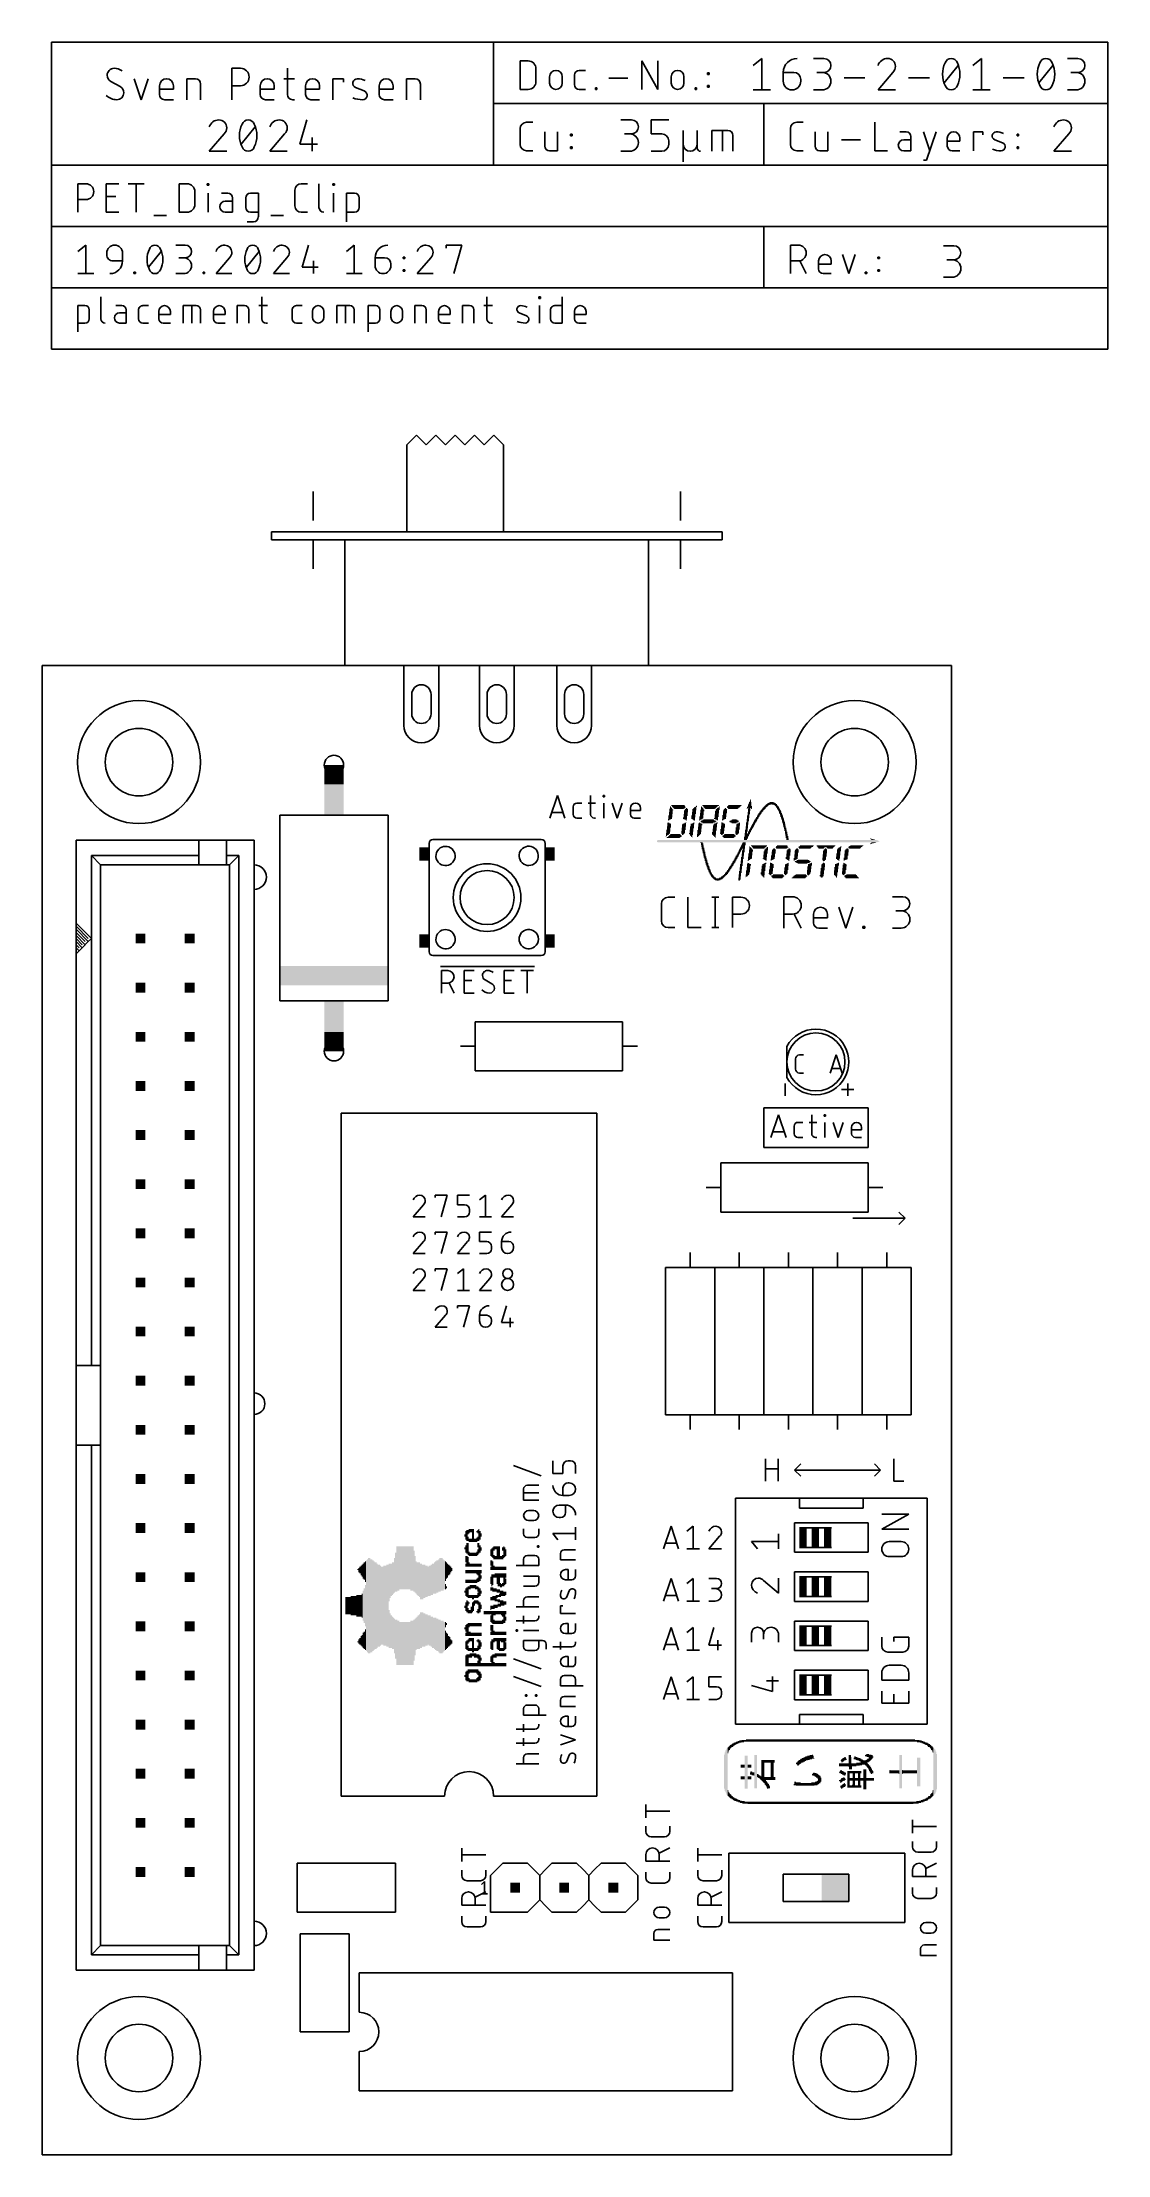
# Model space of a CAD drawing. Extents: x 0 to 55, y 0 to 109.
import ezdxf

# ---------------------------------------------------------------- set-up
doc = ezdxf.new("R2010")
doc.units = 0
for name, color, linetype in [('20', 30, 'CONTINUOUS'), ('21', 253, 'CONTINUOUS'), ('48', 6, 'CONTINUOUS'), ('51', 253, 'CONTINUOUS')]:
    doc.layers.add(name, color=color, linetype=linetype)

# ---------------------------------------------------------------- blocks, each defined once
blk = doc.blocks.new('RECT')
blk.add_solid([(-0.5, -0.5), (0.5, -0.5), (-0.5, 0.5), (0.5, 0.5)])

msp = doc.modelspace()

# ---------------------------------------------------------------- linework, layer by layer
at = {"layer": '20'}
for p, q in [((0, 77), (0, 0)), ((47, 77), (0, 77)), ((47, 0), (47, 77)), ((0, 0), (47, 0))]:
    msp.add_line(p, q, dxfattribs=at)
at = {"layer": '21'}
for p, q in [((1.8352, 94.2552), (1.8352, 95.6014)), ((1.8352, 95.6014), (2.2091, 95.6014)), ((2.4335, 95.377), (2.4335, 94.9283)), ((3.0248, 96.0501), (3.0248, 94.9283)), ((4.1083, 95.6014), (3.8091, 95.6014)), ((4.3327, 95.2274), (3.9961, 95.2274)), ((4.3327, 94.7039), (4.3327, 95.377)), ((4.9769, 94.9283), (4.9769, 95.377)), ((5.2012, 95.6014), (5.5004, 95.6014)), ((6.0244, 94.9283), (6.0244, 95.3022)), ((6.6227, 95.1526), (6.0244, 95.1526)), ((6.6227, 95.3022), (6.6227, 95.1526)), ((7.2893, 94.7039), (7.2893, 95.6014)), ((7.2893, 95.6014), (7.9624, 95.6014)), ((7.738, 94.7039), (7.738, 95.6014)), ((8.1867, 95.377), (8.1867, 94.7039)), ((8.8533, 94.9283), (8.8533, 95.3022)), ((9.4516, 95.1526), (8.8533, 95.1526)), ((9.4516, 95.3022), (9.4516, 95.1526)), ((10.0853, 94.7039), (10.0853, 95.6014)), ((10.0853, 95.6014), (10.4592, 95.6014)), ((10.6836, 95.377), (10.6836, 94.7039)), ((11.196, 95.6014), (11.6448, 95.6014)), ((11.3456, 96.0501), (11.3456, 94.9283)), ((12.9162, 94.9283), (12.9162, 95.377)), ((13.1406, 95.6014), (13.4397, 95.6014)), ((13.9637, 95.0031), (13.9637, 95.3022)), ((14.562, 95.3022), (14.562, 95.0031)), ((15.2286, 94.7039), (15.2286, 95.6014)), ((15.2286, 95.6014), (15.9017, 95.6014)), ((15.6773, 94.7039), (15.6773, 95.6014)), ((16.1261, 95.377), (16.1261, 94.7039)), ((16.8469, 94.2552), (16.8469, 95.6014)), ((16.8469, 95.6014), (17.2208, 95.6014)), ((17.4452, 95.377), (17.4452, 94.9283)), ((18.0246, 95.0031), (18.0246, 95.3022)), ((18.6229, 95.3022), (18.6229, 95.0031)), ((19.2566, 94.7039), (19.2566, 95.6014)), ((19.2566, 95.6014), (19.6305, 95.6014)), ((19.8549, 95.377), (19.8549, 94.7039)), ((20.4886, 94.9283), (20.4886, 95.3022)), ((21.0869, 95.1526), (20.4886, 95.1526)), ((21.0869, 95.3022), (21.0869, 95.1526)), ((21.7205, 94.7039), (21.7205, 95.6014)), ((21.7205, 95.6014), (22.0945, 95.6014)), ((22.3189, 95.377), (22.3189, 94.7039)), ((22.8313, 95.6014), (23.28, 95.6014)), ((22.9809, 96.0501), (22.9809, 94.9283)), ((25.0356, 95.0778), (24.6617, 95.2274)), ((25.6782, 95.9753), (25.6782, 96.0501)), ((25.6782, 96.0501), (25.753, 96.0501)), ((25.753, 95.9753), (25.6782, 95.9753)), ((25.7156, 94.7039), (25.7156, 95.6014)), ((25.753, 96.0501), (25.753, 95.9753)), ((26.2748, 94.9283), (26.2748, 95.377)), ((26.4991, 95.6014), (26.8731, 95.6014)), ((26.8731, 96.0501), (26.8731, 94.7039)), ((27.5153, 94.9283), (27.5153, 95.3022)), ((28.1137, 95.1526), (27.5153, 95.1526)), ((28.1137, 95.3022), (28.1137, 95.1526)), ((2.2091, 94.7039), (1.8352, 94.7039)), ((3.9961, 94.7039), (4.3327, 94.7039)), ((5.5004, 94.7039), (5.2012, 94.7039)), ((6.6227, 94.7039), (6.2487, 94.7039)), ((9.4516, 94.7039), (9.0777, 94.7039)), ((11.57, 94.7039), (11.6448, 94.7039)), ((13.4397, 94.7039), (13.1406, 94.7039)), ((17.2208, 94.7039), (16.8469, 94.7039)), ((21.0869, 94.7039), (20.7129, 94.7039)), ((23.2052, 94.7039), (23.28, 94.7039)), ((26.8731, 94.7039), (26.4991, 94.7039)), ((28.1137, 94.7039), (27.7397, 94.7039)), ((19.35, 88.9), (18.85, 88.4)), ((19.85, 88.4), (19.35, 88.9)), ((20.35, 88.9), (19.85, 88.4)), ((20.85, 88.4), (20.35, 88.9)), ((21.35, 88.9), (20.85, 88.4)), ((21.35, 88.9), (21.85, 88.4)), ((21.85, 88.4), (22.35, 88.9)), ((22.35, 88.9), (22.85, 88.4)), ((22.85, 88.4), (23.35, 88.9)), ((23.35, 88.9), (23.85, 88.4)), ((18.85, 83.9), (18.85, 88.4)), ((23.85, 88.4), (23.85, 83.9)), ((14, 86), (14, 84.5)), ((33, 86), (33, 84.5)), ((18.85, 83.9), (11.85, 83.9)), ((11.85, 83.9), (11.85, 83.5)), ((35.15, 83.5), (11.85, 83.5)), ((14, 83.5), (14, 82)), ((15.65, 77), (15.65, 83.5)), ((23.85, 83.9), (18.85, 83.9)), ((35.15, 83.9), (23.85, 83.9)), ((31.35, 77), (31.35, 83.5)), ((33, 83.5), (33, 82)), ((35.15, 83.9), (35.15, 83.5)), ((23.5, 77), (15.65, 77)), ((31.35, 77), (23.5, 77)), ((26.2446, 69.1071), (26.634, 70.2755)), ((26.634, 70.2755), (27.0235, 69.1071)), ((28.3506, 70.2755), (28.3506, 69.3018)), ((29.0019, 70.2105), (29.0019, 70.2755)), ((29.0019, 70.2755), (29.0668, 70.2755)), ((29.0668, 70.2105), (29.0019, 70.2105)), ((29.0668, 70.2755), (29.0668, 70.2105)), ((12.2813, 59.6525), (12.2813, 69.2525)), ((12.2813, 69.2525), (17.8813, 69.2525)), ((17.8813, 69.2525), (17.8813, 59.6525)), ((26.9261, 69.3992), (26.3419, 69.3992)), ((27.4425, 69.3018), (27.4425, 69.6912)), ((27.6372, 69.886), (27.8969, 69.886)), ((27.8969, 69.1071), (27.6372, 69.1071)), ((28.2207, 69.886), (28.6102, 69.886)), ((28.5453, 69.1071), (28.6102, 69.1071)), ((29.0343, 69.1071), (29.0343, 69.886)), ((29.4605, 69.886), (29.7201, 69.1071)), ((29.7201, 69.1071), (29.9798, 69.886)), ((30.413, 69.3018), (30.413, 69.6263)), ((30.9322, 69.4965), (30.413, 69.4965)), ((30.9322, 69.1071), (30.6077, 69.1071)), ((30.9322, 69.6263), (30.9322, 69.4965)), ((1.7462, 63.6738), (1.7462, 67.96)), ((1.7462, 67.96), (8.0963, 67.96)), ((8.0963, 67.96), (9.525, 67.96)), ((8.0963, 67.1663), (8.0963, 67.96)), ((9.525, 67.96), (10.9538, 67.96)), ((9.525, 67.1663), (9.525, 67.96)), ((10.9538, 67.96), (10.9538, 9.54)), ((20.25, 68), (25.75, 68)), ((8.0963, 67.1663), (2.54, 67.1663)), ((2.54, 62.88), (2.54, 67.1663)), ((2.54, 67.1663), (3.0162, 66.69)), ((3.0162, 40.8138), (3.0162, 66.69)), ((3.0162, 66.69), (8.0963, 66.69)), ((8.0963, 66.69), (8.0963, 67.1663)), ((8.0963, 66.69), (9.525, 66.69)), ((9.525, 66.69), (9.525, 67.1663)), ((10.16, 67.1663), (9.525, 67.1663)), ((9.525, 66.69), (9.6838, 66.69)), ((10.16, 67.1663), (9.6838, 66.69)), ((9.6838, 66.69), (9.6838, 10.81)), ((10.16, 67.1663), (10.16, 10.3337)), ((20, 63.55), (20, 66.45)), ((26, 66.45), (26, 63.6)), ((32.0104, 63.7928), (32.0104, 64.6677)), ((32.3603, 65.0177), (32.7103, 65.0177)), ((33.3734, 65.0177), (33.3734, 63.4428)), ((34.6223, 65.0177), (34.9722, 65.0177)), ((34.7972, 65.0177), (34.7972, 63.4428)), ((35.6878, 63.4428), (35.6878, 65.0177)), ((35.6878, 65.0177), (36.1252, 65.0177)), ((38.3349, 63.4175), (38.3349, 65.0431)), ((38.3349, 65.0431), (38.7865, 65.0431)), ((41.1776, 64.5012), (41.5389, 63.4175)), ((41.5389, 63.4175), (41.9001, 64.5012)), ((43.953, 65.0431), (44.4949, 65.0431)), ((1.7462, 63.515), (1.7462, 63.6738)), ((2.54, 62.88), (1.7462, 63.6738)), ((1.7462, 63.3563), (1.7462, 63.515)), ((2.3812, 62.88), (1.7462, 63.515)), ((1.7462, 63.1975), (1.7462, 63.3563)), ((1.7462, 63.3563), (2.3812, 62.7213)), ((32.7103, 63.4428), (32.3603, 63.4428)), ((33.3734, 63.4428), (34.0733, 63.4428)), ((34.6223, 63.4428), (34.9722, 63.4428)), ((36.1252, 64.1428), (35.6878, 64.1428)), ((38.7865, 64.1399), (38.3349, 64.1399)), ((39.2381, 63.4175), (38.8768, 64.1399)), ((39.875, 63.6884), (39.875, 64.1399)), ((40.5975, 63.9593), (39.875, 63.9593)), ((40.5975, 63.4175), (40.1459, 63.4175)), ((40.5975, 64.1399), (40.5975, 63.9593)), ((42.4316, 63.4175), (42.4316, 63.5078)), ((42.4316, 63.5078), (42.5219, 63.5078)), ((42.5219, 63.4175), (42.4316, 63.4175)), ((42.5219, 63.5078), (42.5219, 63.4175)), ((43.953, 63.4175), (44.4046, 63.4175)), ((44.4949, 64.3206), (44.1336, 64.3206)), ((2.2224, 62.7213), (1.7462, 63.1975)), ((1.7462, 63.1975), (1.7462, 63.0388)), ((1.7462, 62.88), (1.7462, 63.0388)), ((1.7462, 63.0388), (2.2225, 62.5625)), ((1.7462, 62.7213), (1.7462, 62.88)), ((1.7462, 62.88), (2.0637, 62.5625)), ((1.7462, 62.5625), (1.7462, 62.7213)), ((1.7462, 62.7213), (2.0637, 62.4038)), ((1.7462, 62.4038), (1.7462, 62.5625)), ((1.7462, 62.5625), (1.7463, 62.5625)), ((1.7462, 62.0863), (1.7462, 62.4038)), ((2.0637, 62.4038), (1.7462, 62.0863)), ((1.7462, 62.4038), (1.905, 62.245)), ((1.7463, 62.5625), (1.905, 62.4038)), ((2.3812, 62.7213), (2.0637, 62.4038)), ((2.2225, 62.7213), (2.2224, 62.7213)), ((2.5399, 62.88), (2.3812, 62.7213)), ((2.54, 62.88), (2.5399, 62.88)), ((2.54, 40.8138), (2.54, 62.88)), ((1.7462, 40.8138), (1.7462, 62.0863)), ((25.4, 62), (20.25, 62)), ((20.5897, 61.4299), (25.4478, 61.4299)), ((20.6405, 60.0583), (20.6405, 61.2267)), ((20.6405, 61.2267), (20.965, 61.2267)), ((21.8165, 60.0583), (21.8165, 61.2267)), ((21.8165, 61.2267), (22.3358, 61.2267)), ((23.8739, 60.0583), (23.8739, 61.2267)), ((23.8739, 61.2267), (24.3932, 61.2267)), ((24.7479, 61.2267), (25.397, 61.2267)), ((25.0725, 60.0583), (25.0725, 61.2267)), ((20.965, 60.5776), (20.6405, 60.5776)), ((21.2896, 60.0583), (21.0299, 60.5776)), ((21.8165, 60.7074), (22.2059, 60.7074)), ((23.2479, 60.5451), (22.8909, 60.7399)), ((23.8739, 60.7074), (24.2633, 60.7074)), ((17.8813, 59.6525), (12.2813, 59.6525)), ((22.3358, 60.0583), (21.8165, 60.0583)), ((24.3932, 60.0583), (23.8739, 60.0583)), ((30.0038, 58.5787), (22.3838, 58.5787)), ((22.3838, 58.5787), (22.3838, 56.0388)), ((30.0038, 56.0388), (30.0038, 58.5787)), ((22.3838, 57.3088), (21.6218, 57.3088)), ((30.0038, 57.3088), (30.7658, 57.3088)), ((22.3838, 56.0388), (30.0038, 56.0388)), ((38.4125, 55.3888), (38.4125, 54.7538)), ((41.3287, 55.0712), (41.9638, 55.0712)), ((41.6463, 55.3888), (41.6463, 54.7538)), ((28.6703, 53.848), (15.4623, 53.848)), ((15.4623, 18.542), (15.4623, 53.848)), ((28.6703, 18.542), (28.6703, 53.848)), ((37.3062, 54.1337), (37.3062, 53.0225)), ((40.005, 54.1337), (37.3062, 54.1337)), ((37.6746, 52.5971), (38.064, 53.7655)), ((38.064, 53.7655), (38.4535, 52.5971)), ((39.7806, 53.7655), (39.7806, 52.7918)), ((42.7037, 54.1337), (40.005, 54.1337)), ((40.4319, 53.7005), (40.4319, 53.7655)), ((40.4319, 53.7655), (40.4968, 53.7655)), ((40.4968, 53.7005), (40.4319, 53.7005)), ((40.4968, 53.7655), (40.4968, 53.7005)), ((42.7037, 53.0225), (42.7037, 54.1337)), ((37.3062, 53.0225), (37.3062, 52.07)), ((38.3561, 52.8892), (37.7719, 52.8892)), ((38.8725, 52.7918), (38.8725, 53.1813)), ((39.0672, 53.376), (39.3269, 53.376)), ((39.3269, 52.5971), (39.0672, 52.5971)), ((39.6507, 53.376), (40.0402, 53.376)), ((39.9753, 52.5971), (40.0402, 52.5971)), ((40.4643, 52.5971), (40.4643, 53.376)), ((40.8905, 53.376), (41.1501, 52.5971)), ((41.1501, 52.5971), (41.4098, 53.376)), ((41.843, 52.7918), (41.843, 53.1163)), ((42.3623, 52.9865), (41.843, 52.9865)), ((42.3623, 52.5971), (42.0377, 52.5971)), ((42.3623, 53.1163), (42.3623, 52.9865)), ((42.7037, 52.07), (42.7037, 53.0225)), ((37.3062, 52.07), (42.7037, 52.07)), ((42.7037, 51.2763), (35.0838, 51.2763)), ((35.0838, 51.2763), (35.0838, 48.7363)), ((42.7037, 48.7363), (42.7037, 51.2763)), ((20.3214, 49.4884), (20.3214, 49.6126)), ((20.3214, 49.6126), (20.9423, 49.6126)), ((20.9423, 49.6126), (20.6319, 48.495)), ((21.4644, 49.1158), (21.4644, 49.6126)), ((21.4644, 49.6126), (22.0853, 49.6126)), ((22.6074, 49.3642), (22.9179, 49.6126)), ((22.9179, 49.6126), (22.9179, 48.495)), ((35.0838, 50.0063), (34.3218, 50.0063)), ((42.7037, 50.0063), (43.4657, 50.0063)), ((19.7062, 49.1158), (19.1784, 48.495)), ((19.1784, 48.495), (19.7993, 48.495)), ((21.8369, 49.1158), (21.4644, 49.1158)), ((21.4644, 48.495), (21.8369, 48.495)), ((22.0853, 48.7433), (22.0853, 48.8675)), ((22.6074, 48.495), (23.2283, 48.495)), ((24.2782, 49.1158), (23.7504, 48.495)), ((23.7504, 48.495), (24.3713, 48.495)), ((35.0838, 48.7363), (42.7037, 48.7363)), ((41.91, 48.4188), (44.6088, 48.4188)), ((44.6088, 48.4188), (44.2913, 48.7363)), ((44.6088, 48.4188), (44.2913, 48.1013)), ((19.7062, 47.2108), (19.1784, 46.59)), ((20.3214, 47.5834), (20.3214, 47.7076)), ((20.3214, 47.7076), (20.9423, 47.7076)), ((20.9423, 47.7076), (20.6319, 46.59)), ((21.9922, 47.2108), (21.4644, 46.59)), ((22.6074, 47.2108), (22.6074, 47.7076)), ((22.6074, 47.7076), (23.2283, 47.7076)), ((22.9799, 47.2108), (22.6074, 47.2108)), ((23.7504, 47.2108), (24.1229, 47.2108)), ((23.7504, 46.9004), (23.7504, 47.2108)), ((19.1784, 46.59), (19.7993, 46.59)), ((21.4644, 46.59), (22.0853, 46.59)), ((22.6074, 46.59), (22.9799, 46.59)), ((23.2283, 46.8383), (23.2283, 46.9625)), ((24.3713, 46.9625), (24.3713, 46.9004)), ((32.2263, 45.8788), (32.2263, 38.2587)), ((34.7662, 45.8788), (32.2263, 45.8788)), ((33.4963, 45.8788), (33.4963, 46.6408)), ((34.7662, 45.8788), (34.7662, 38.2587)), ((37.3062, 45.8788), (34.7662, 45.8788)), ((34.7662, 38.2587), (34.7662, 45.8788)), ((36.0363, 45.8788), (36.0363, 46.6408)), ((37.3062, 38.2587), (37.3062, 45.8788)), ((37.3062, 45.8788), (37.3062, 38.2587)), ((39.8463, 45.8788), (37.3062, 45.8788)), ((38.5763, 45.8788), (38.5763, 46.6408)), ((39.8463, 38.2587), (39.8463, 45.8788)), ((39.8463, 45.8788), (39.8463, 38.2587)), ((42.3863, 45.8788), (39.8463, 45.8788)), ((41.1163, 45.8788), (41.1163, 46.6408)), ((42.3863, 38.2587), (42.3863, 45.8788)), ((42.3863, 45.8788), (42.3863, 38.2587)), ((44.9263, 45.8788), (42.3863, 45.8788)), ((43.6563, 45.8788), (43.6563, 46.6408)), ((44.9263, 38.2587), (44.9263, 45.8788)), ((19.7062, 45.3058), (19.1784, 44.685)), ((20.3214, 45.6784), (20.3214, 45.8026)), ((20.3214, 45.8026), (20.9423, 45.8026)), ((20.9423, 45.8026), (20.6319, 44.685)), ((21.4644, 45.5542), (21.7749, 45.8026)), ((21.7749, 45.8026), (21.7749, 44.685)), ((23.1352, 45.3058), (22.6074, 44.685)), ((19.1784, 44.685), (19.7993, 44.685)), ((21.4644, 44.685), (22.0853, 44.685)), ((21.4644, 43.7734), (21.4644, 43.8976)), ((21.4644, 43.8976), (22.0853, 43.8976)), ((22.0853, 43.8976), (21.7749, 42.7799)), ((22.6074, 44.685), (23.2283, 44.685)), ((23.9988, 43.8976), (23.7504, 43.0283)), ((20.8492, 43.4008), (20.3214, 42.7799)), ((20.3214, 42.7799), (20.9423, 42.7799)), ((22.6074, 43.4008), (22.9799, 43.4008)), ((22.6074, 43.0904), (22.6074, 43.4008)), ((23.2283, 43.1525), (23.2283, 43.0904)), ((23.7504, 43.0283), (24.3713, 43.0283)), ((24.185, 43.2767), (24.185, 42.7799)), ((1.7462, 36.6862), (1.7462, 40.8138)), ((2.54, 40.8138), (1.7462, 40.8138)), ((3.0162, 40.8138), (2.54, 40.8138)), ((3.0162, 36.6862), (3.0162, 40.8138)), ((32.2263, 38.2587), (34.7662, 38.2587)), ((33.4963, 38.2587), (33.4963, 37.4967)), ((34.7662, 38.2587), (37.3062, 38.2587)), ((36.0363, 38.2587), (36.0363, 37.4967)), ((37.3062, 38.2587), (39.8463, 38.2587)), ((38.5763, 38.2587), (38.5763, 37.4967)), ((39.8463, 38.2587), (42.3863, 38.2587)), ((41.1163, 38.2587), (41.1163, 37.4967)), ((42.3863, 38.2587), (44.9263, 38.2587)), ((43.6563, 38.2587), (43.6563, 37.4967)), ((1.7462, 9.54), (1.7462, 36.6862)), ((2.54, 36.6862), (1.7462, 36.6862)), ((3.0162, 36.6862), (2.54, 36.6862)), ((2.54, 36.6862), (2.54, 10.3337)), ((3.0162, 10.81), (3.0162, 36.6862)), ((25.7965, 35.1091), (24.3685, 35.6284)), ((26.4033, 35.2291), (26.4033, 35.8782)), ((26.9226, 35.2291), (26.4033, 35.2291)), ((26.9226, 35.6185), (26.9226, 35.2291)), ((27.3121, 35.8782), (27.1822, 35.8782)), ((27.5717, 35.2291), (27.5717, 35.6185)), ((37.4001, 34.8171), (37.4001, 35.9855)), ((37.4001, 35.4662), (38.0492, 35.4662)), ((38.0492, 35.9855), (38.0492, 34.8171)), ((38.8938, 35.4013), (39.2112, 35.7188)), ((38.8938, 35.4013), (43.3388, 35.4013)), ((38.8938, 35.4013), (39.2112, 35.0838)), ((43.3388, 35.4013), (43.0213, 35.7188)), ((43.3388, 35.4013), (43.0213, 35.0838)), ((44.0246, 35.9855), (44.0246, 34.8171)), ((24.8878, 33.8363), (24.8878, 34.4205)), ((25.6667, 34.2258), (24.8878, 34.2258)), ((25.0825, 34.6152), (25.6667, 34.6152)), ((26.9226, 34.0861), (26.9226, 34.4755)), ((27.2471, 34.0861), (26.9226, 34.0861)), ((27.1822, 34.7352), (27.2471, 34.7352)), ((35.8458, 33.9408), (35.8458, 22.2568)), ((39.1478, 33.9408), (35.8458, 33.9408)), ((39.1478, 33.9408), (39.1478, 33.4327)), ((42.4498, 33.9408), (39.1478, 33.9408)), ((45.7518, 33.9408), (42.4498, 33.9408)), ((42.4498, 33.4327), (42.4498, 33.9408)), ((44.0246, 34.8171), (44.5438, 34.8171)), ((45.7518, 22.2568), (45.7518, 33.9408)), ((25.6667, 33.8363), (24.8878, 33.8363)), ((25.1474, 33.3043), (25.4071, 33.3043)), ((25.4071, 32.785), (25.1474, 32.785)), ((26.7279, 33.5922), (27.0524, 33.5922)), ((26.7928, 32.9431), (26.7279, 32.9431)), ((27.0524, 33.5922), (27.0524, 33.2027)), ((39.1478, 33.4327), (42.4498, 33.4327)), ((24.8878, 32.1048), (24.8878, 32.3644)), ((25.472, 31.9101), (25.0825, 31.9101)), ((25.6667, 32.3644), (25.6667, 32.1048)), ((26.6629, 31.8001), (26.4033, 32.1246)), ((26.4033, 32.1246), (27.5717, 32.1246)), ((27.5717, 31.8001), (27.5717, 32.4492)), ((32.1183, 31.3246), (32.5078, 32.493)), ((32.5078, 32.493), (32.8972, 31.3246)), ((33.3262, 32.2333), (33.6508, 32.493)), ((33.6508, 32.493), (33.6508, 31.3246)), ((35.0209, 31.9737), (34.4692, 31.3246)), ((42.7037, 32.6707), (38.8938, 32.6707)), ((38.8938, 31.1468), (38.8938, 32.6707)), ((40.7988, 32.4168), (39.1478, 32.4168)), ((42.7037, 32.6707), (42.7037, 31.1468)), ((24.8878, 30.7914), (24.8878, 30.4668)), ((25.472, 30.9861), (25.0825, 30.9861)), ((25.6018, 31.412), (25.6018, 31.4769)), ((25.6018, 31.4769), (25.6667, 31.4769)), ((25.6667, 31.412), (25.6018, 31.412)), ((25.6667, 31.4769), (25.6667, 31.412)), ((25.6667, 30.4668), (25.6667, 30.7914)), ((26.7928, 30.7601), (26.7928, 31.0847)), ((27.5717, 30.7601), (26.7928, 30.7601)), ((26.9875, 31.2794), (27.5717, 31.2794)), ((32.7999, 31.6166), (32.2157, 31.6166)), ((33.3262, 31.3246), (33.9753, 31.3246)), ((34.4692, 31.3246), (35.1183, 31.3246)), ((38.8938, 31.1468), (42.7037, 31.1468)), ((40.7988, 31.4008), (39.1478, 31.4008)), ((24.4983, 30.4668), (25.6667, 30.4668)), ((25.6667, 29.9134), (24.8878, 29.9134)), ((25.6667, 29.5889), (25.6667, 29.9134)), ((27.0524, 30.2507), (27.1822, 30.2507)), ((27.377, 29.7314), (27.0524, 29.7314)), ((27.1822, 30.2507), (27.1822, 29.7314)), ((27.5717, 30.2507), (27.5717, 29.9261)), ((32.1183, 28.6258), (32.5078, 29.7942)), ((32.5078, 29.7942), (32.8972, 28.6258)), ((33.3262, 29.5346), (33.6508, 29.7942)), ((33.6508, 29.7942), (33.6508, 28.6258)), ((34.4692, 29.7942), (34.8587, 29.7942)), ((42.7037, 30.1308), (38.8938, 30.1308)), ((38.8938, 28.6068), (38.8938, 30.1308)), ((40.7988, 29.8768), (39.1478, 29.8768)), ((42.7037, 30.1308), (42.7037, 28.6068)), ((24.8878, 29.3941), (25.472, 29.3941)), ((24.8878, 28.3273), (24.8878, 28.6519)), ((25.0825, 28.8466), (25.6667, 28.8466)), ((27.2471, 29.1627), (27.1173, 28.8382)), ((32.7999, 28.9179), (32.2157, 28.9179)), ((33.3262, 28.6258), (33.9753, 28.6258)), ((34.4692, 28.6258), (34.7938, 28.6258)), ((34.8587, 29.2749), (34.599, 29.2749)), ((38.8938, 28.6068), (42.7037, 28.6068)), ((40.7988, 28.8608), (39.1478, 28.8608)), ((25.6667, 28.3273), (24.4983, 28.3273)), ((24.4983, 27.5984), (25.472, 27.5984)), ((24.8878, 27.4686), (24.8878, 27.8581)), ((25.6667, 27.7932), (25.6667, 27.8581)), ((26.7928, 27.9854), (26.7928, 28.3749)), ((26.7928, 28.3749), (26.9226, 28.3749)), ((27.5717, 27.9854), (26.7928, 27.9854)), ((27.0524, 27.4694), (27.1822, 27.4694)), ((27.1822, 27.4694), (27.1822, 26.9501)), ((27.5717, 27.4694), (27.5717, 27.1448)), ((42.7037, 27.5907), (38.8938, 27.5907)), ((38.8938, 26.0668), (38.8938, 27.5907)), ((40.7988, 27.3368), (39.1478, 27.3368)), ((42.7037, 27.5907), (42.7037, 26.0668)), ((24.4983, 27.0686), (24.4983, 27.1335)), ((24.4983, 27.1335), (24.5632, 27.1335)), ((24.5632, 27.0686), (24.4983, 27.0686)), ((24.5632, 27.1335), (24.5632, 27.0686)), ((25.6667, 27.1011), (24.8878, 27.1011)), ((24.8878, 26.2683), (24.8878, 26.5928)), ((24.8878, 26.5928), (25.8614, 26.5928)), ((25.6667, 26.5928), (25.6667, 26.2683)), ((26.0562, 26.3981), (26.0562, 26.1385)), ((26.4033, 26.2593), (27.377, 26.2593)), ((26.7928, 26.1295), (26.7928, 26.5189)), ((27.377, 26.9501), (27.0524, 26.9501)), ((27.5717, 26.454), (27.5717, 26.5189)), ((32.1183, 26.0858), (32.5078, 27.2542)), ((32.7999, 26.3779), (32.2157, 26.3779)), ((32.5078, 27.2542), (32.8972, 26.0858)), ((33.3262, 26.9946), (33.6508, 27.2542)), ((33.6508, 27.2542), (33.6508, 26.0858)), ((34.7289, 27.2542), (34.4692, 26.3454)), ((34.4692, 26.3454), (35.1183, 26.3454)), ((34.9236, 26.6051), (34.9236, 26.0858)), ((40.7988, 26.3208), (39.1478, 26.3208)), ((25.7965, 25.1269), (24.3685, 25.6462)), ((25.472, 26.0735), (25.0825, 26.0735)), ((27.0524, 25.7549), (27.1822, 25.7549)), ((27.377, 25.2356), (27.0524, 25.2356)), ((27.1822, 25.7549), (27.1822, 25.2356)), ((27.5717, 25.7549), (27.5717, 25.4303)), ((33.3262, 26.0858), (33.9753, 26.0858)), ((38.8938, 26.0668), (42.7037, 26.0668)), ((25.7965, 24.2125), (24.3685, 24.7318)), ((26.7928, 24.2509), (26.7928, 24.5754)), ((27.9612, 24.2509), (26.7928, 24.2509)), ((26.9875, 24.7702), (27.377, 24.7702)), ((27.5717, 24.5754), (27.5717, 24.2509)), ((32.1183, 23.5458), (32.5078, 24.7142)), ((32.5078, 24.7142), (32.8972, 23.5458)), ((33.3262, 24.4546), (33.6508, 24.7142)), ((33.6508, 24.7142), (33.6508, 23.5458)), ((34.4692, 24.1949), (34.4692, 24.7142)), ((34.4692, 24.7142), (35.1183, 24.7142)), ((34.8587, 24.1949), (34.4692, 24.1949)), ((42.7037, 25.0508), (38.8938, 25.0508)), ((38.8938, 23.5267), (38.8938, 25.0508)), ((40.7988, 24.7968), (39.1478, 24.7968)), ((42.7037, 25.0508), (42.7037, 23.5267)), ((24.8878, 22.7325), (24.8878, 23.0571)), ((24.9851, 23.7158), (24.9851, 23.7807)), ((24.9851, 23.7807), (25.05, 23.7807)), ((25.05, 23.7158), (24.9851, 23.7158)), ((25.05, 23.7807), (25.05, 23.7158)), ((25.0825, 23.2518), (25.472, 23.2518)), ((25.5044, 23.7158), (25.5044, 23.7807)), ((25.5044, 23.7807), (25.5693, 23.7807)), ((25.5693, 23.7158), (25.5044, 23.7158)), ((25.5693, 23.7807), (25.5693, 23.7158)), ((25.6667, 23.0571), (25.6667, 22.7325)), ((26.7928, 23.1782), (26.7928, 23.5028)), ((27.5717, 23.1782), (26.7928, 23.1782)), ((26.9875, 23.6975), (27.5717, 23.6975)), ((32.7999, 23.8379), (32.2157, 23.8379)), ((33.3262, 23.5458), (33.9753, 23.5458)), ((34.4692, 23.5458), (34.8587, 23.5458)), ((35.1183, 23.8054), (35.1183, 23.9353)), ((38.8938, 23.5267), (42.7037, 23.5267)), ((40.7988, 23.7808), (39.1478, 23.7808)), ((24.4983, 21.9977), (25.472, 21.9977)), ((26.0562, 22.7325), (24.8878, 22.7325)), ((24.8878, 21.8679), (24.8878, 22.2574)), ((25.6667, 22.1925), (25.6667, 22.2574)), ((27.0524, 22.6688), (27.1822, 22.6688)), ((27.377, 22.1495), (27.0524, 22.1495)), ((27.1822, 22.6688), (27.1822, 22.1495)), ((27.5717, 22.6688), (27.5717, 22.3442)), ((35.8458, 22.2568), (39.1478, 22.2568)), ((42.4498, 22.7647), (39.1478, 22.7647)), ((39.1478, 22.7647), (39.1478, 22.2568)), ((39.1478, 22.2568), (42.4498, 22.2568)), ((42.4498, 22.2568), (42.4498, 22.7647)), ((42.4498, 22.2568), (45.7518, 22.2568)), ((24.4983, 21.2738), (25.472, 21.2738)), ((24.8878, 21.144), (24.8878, 21.5335)), ((25.6667, 21.4686), (25.6667, 21.5335)), ((27.5717, 21.4566), (26.7928, 21.7163)), ((26.7928, 21.197), (27.5717, 21.4566)), ((25.6667, 20.2121), (24.4983, 20.2121)), ((24.8878, 20.2121), (24.8878, 20.5366)), ((25.0825, 20.7313), (25.6667, 20.7313)), ((27.2471, 20.6664), (27.1173, 20.3419)), ((15.4623, 18.542), (20.7963, 18.542)), ((23.3362, 18.542), (28.6703, 18.542)), ((31.2039, 17.4251), (31.2039, 18.1166)), ((32.4485, 17.7708), (31.2039, 17.7708)), ((31.2039, 16.7155), (31.2039, 16.992)), ((32.1719, 16.4389), (31.4805, 16.4389)), ((32.4485, 16.992), (32.4485, 16.7155)), ((44.9914, 16.6314), (44.9914, 17.3228)), ((46.236, 16.9771), (44.9914, 16.9771)), ((21.6852, 15.1535), (21.6852, 15.8449)), ((22.9299, 15.4992), (21.6852, 15.4992)), ((31.2039, 15.1741), (31.2039, 15.5198)), ((32.4485, 15.8655), (31.8953, 15.5889)), ((31.8953, 15.5198), (31.8953, 15.1741)), ((33.8852, 15.1535), (33.8852, 15.8449)), ((35.1299, 15.4992), (33.8852, 15.4992)), ((35.5, 15.6), (35.5, 12)), ((35.5, 15.6), (36.7, 15.6)), ((38.3, 15.6), (39.2, 15.6)), ((40.8, 15.6), (41.7, 15.6)), ((44.6, 15.6), (43.3, 15.6)), ((44.6, 12), (44.6, 15.6)), ((44.9914, 15.9217), (44.9914, 16.1983)), ((45.9594, 15.6451), (45.268, 15.6451)), ((46.236, 16.1983), (46.236, 15.9217)), ((13.1763, 15.0813), (13.1763, 12.5412)), ((13.1763, 15.0813), (18.2563, 15.0813)), ((18.2563, 12.5412), (18.2563, 15.0813)), ((21.6852, 14.4438), (21.6852, 14.7204)), ((22.9299, 14.7204), (22.9299, 14.4438)), ((23.8125, 15.0813), (23.1775, 14.4463)), ((23.1775, 14.4463), (23.1775, 13.1763)), ((23.8125, 15.0813), (25.0825, 15.0813)), ((25.0825, 15.0813), (25.4, 14.7637)), ((26.035, 14.7637), (26.3525, 15.0813)), ((26.3525, 15.0813), (27.6225, 15.0813)), ((26.3525, 15.0813), (27.6225, 15.0813)), ((27.6225, 15.0813), (27.94, 14.7637)), ((28.575, 14.7637), (28.8925, 15.0813)), ((28.8925, 15.0813), (30.1625, 15.0813)), ((30.1625, 15.0813), (30.7975, 14.4463)), ((30.7975, 14.4463), (30.7975, 13.1763)), ((32.4485, 15.1741), (31.2039, 15.1741)), ((31.2039, 14.3258), (31.2039, 14.6024)), ((32.4485, 14.6024), (32.4485, 14.3258)), ((33.8852, 14.4438), (33.8852, 14.7204)), ((35.1299, 14.7204), (35.1299, 14.4438)), ((38.3, 14.5), (38.3, 13.1)), ((41.7, 14.5), (38.3, 14.5)), ((41.7, 13.1), (41.7, 14.5)), ((44.9914, 14.3803), (44.9914, 14.726)), ((46.236, 14.3803), (44.9914, 14.3803)), ((46.236, 15.0718), (45.6828, 14.7952)), ((45.6828, 14.726), (45.6828, 14.3803)), ((21.6852, 12.9024), (21.6852, 13.2481)), ((22.6533, 14.1672), (21.9618, 14.1672)), ((22.9299, 13.5938), (22.3767, 13.3173)), ((22.3767, 13.2481), (22.3767, 12.9024)), ((22.7013, 13.97), (22.86, 14.1288)), ((22.7013, 13.4938), (23.0188, 13.4938)), ((22.86, 14.1288), (22.86, 13.4938)), ((23.1775, 13.1763), (23.1775, 12.5412)), ((30.7975, 13.1763), (30.1625, 12.5412)), ((32.1719, 14.0493), (31.4805, 14.0493)), ((33.8852, 12.9024), (33.8852, 13.2481)), ((34.8533, 14.1672), (34.1618, 14.1672)), ((35.1299, 13.5938), (34.5767, 13.3173)), ((34.5767, 13.2481), (34.5767, 12.9024)), ((44.9914, 13.5321), (44.9914, 13.8087)), ((45.9594, 13.2555), (45.268, 13.2555)), ((46.236, 13.8087), (46.236, 13.5321)), ((18.2563, 12.5412), (13.1763, 12.5412)), ((22.9299, 12.9024), (21.6852, 12.9024)), ((21.6852, 12.0542), (21.6852, 12.3308)), ((22.9299, 12.3308), (22.9299, 12.0542)), ((25.0825, 12.5412), (23.1775, 12.5412)), ((25.4, 12.8588), (25.0825, 12.5412)), ((26.3525, 12.5412), (26.035, 12.8588)), ((27.6225, 12.5412), (26.3525, 12.5412)), ((27.94, 12.8588), (27.6225, 12.5412)), ((28.8925, 12.5412), (28.575, 12.8588)), ((30.1625, 12.5412), (28.8925, 12.5412)), ((31.8953, 12.7988), (32.1719, 12.7988)), ((32.1719, 12.2456), (31.8953, 12.2456)), ((35.1299, 12.9024), (33.8852, 12.9024)), ((33.8852, 12.0542), (33.8852, 12.3308)), ((35.1299, 12.3308), (35.1299, 12.0542)), ((38.3, 13.1), (41.7, 13.1)), ((13.335, 6.35), (13.335, 11.43)), ((15.875, 11.43), (13.335, 11.43)), ((15.875, 11.43), (15.875, 6.35)), ((22.6533, 11.7776), (21.9618, 11.7776)), ((31.6188, 11.0935), (31.6188, 11.4392)), ((32.4485, 11.0935), (31.6188, 11.0935)), ((31.8262, 11.6466), (32.4485, 11.6466)), ((34.8533, 11.7776), (34.1618, 11.7776)), ((35.5, 12), (36.7, 12)), ((38.3, 12), (39.2, 12)), ((40.8, 12), (41.7, 12)), ((44.6, 12), (43.3, 12)), ((45.6828, 12.005), (45.9594, 12.005)), ((45.9594, 11.4518), (45.6828, 11.4518)), ((3.0162, 10.81), (2.54, 10.3337)), ((8.0963, 10.3337), (2.54, 10.3337)), ((8.0963, 10.81), (3.0162, 10.81)), ((9.525, 10.81), (8.0963, 10.81)), ((8.0963, 10.81), (8.0963, 10.3337)), ((8.0963, 10.3337), (8.0963, 9.54)), ((9.6838, 10.81), (9.525, 10.81)), ((9.525, 10.81), (9.525, 10.3337)), ((9.525, 10.3337), (9.525, 9.54)), ((9.525, 10.3337), (10.16, 10.3337)), ((9.6838, 10.81), (10.16, 10.3337)), ((45.4063, 10.2997), (45.4063, 10.6454)), ((46.236, 10.2997), (45.4063, 10.2997)), ((45.6137, 10.8529), (46.236, 10.8529)), ((8.0963, 9.54), (1.7462, 9.54)), ((9.525, 9.54), (8.0963, 9.54)), ((10.9538, 9.54), (9.525, 9.54)), ((35.687, 9.398), (16.383, 9.398)), ((16.383, 9.398), (16.383, 7.366)), ((35.687, 9.398), (35.687, 3.302)), ((13.335, 6.35), (15.875, 6.35)), ((16.383, 3.302), (16.383, 5.334)), ((16.383, 3.302), (35.687, 3.302))]:
    msp.add_line(p, q, dxfattribs=at)
for centre, radius in [((5, 72), 3.1789), ((42, 72), 3.1789), ((5, 72), 1.7463), ((42, 72), 1.7463), ((23, 65), 1.75), ((23, 65), 1.4), ((5, 5), 3.1789), ((42, 5), 3.1789), ((5, 5), 1.7463), ((42, 5), 1.7463)]:
    msp.add_circle(centre, radius, dxfattribs=at)
for centre, radius, start, end in [((2.2091, 95.377), 0.2244, 0, 90), ((3.9961, 94.9657), 0.2618, 90, 270), ((4.1083, 95.377), 0.2244, 0, 90), ((5.2012, 95.377), 0.2244, 89.9992, 180), ((6.3235, 95.3022), 0.2992, 0, 180), ((7.9624, 95.377), 0.2244, 0, 90), ((9.1525, 95.3022), 0.2992, 0, 180), ((10.4592, 95.377), 0.2244, 0, 90), ((13.1406, 95.377), 0.2244, 89.9992, 180), ((14.2629, 95.3022), 0.2992, 0, 180), ((15.9017, 95.377), 0.2244, 0, 90), ((17.2208, 95.377), 0.2244, 0, 90), ((18.3238, 95.3022), 0.2992, 0, 180), ((19.6305, 95.377), 0.2244, 0, 90), ((20.7877, 95.3022), 0.2992, 0, 180), ((22.0945, 95.377), 0.2244, 0, 90), ((24.7337, 95.4075), 0.1939, 89.181, 248.1986), ((24.7243, 94.7521), 0.8493, 65.7609, 89.181), ((24.9636, 94.8978), 0.1939, 269.181, 68.1986), ((26.4991, 95.377), 0.2244, 89.9992, 180), ((27.8145, 95.3022), 0.2992, 0, 180), ((2.2091, 94.9283), 0.2244, 270.0008, 0), ((3.2491, 94.9283), 0.2244, 180, 270), ((5.2012, 94.9283), 0.2244, 180, 270), ((6.2487, 94.9283), 0.2244, 180, 270), ((9.0777, 94.9283), 0.2244, 180, 270), ((11.57, 94.9283), 0.2244, 180, 270), ((13.1406, 94.9283), 0.2244, 180, 270), ((14.2629, 95.0031), 0.2992, 180, 0), ((17.2208, 94.9283), 0.2244, 270.0008, 0), ((18.3238, 95.0031), 0.2992, 180, 0), ((20.7129, 94.9283), 0.2244, 180, 270), ((23.2052, 94.9283), 0.2244, 180, 270), ((24.979, 95.9722), 1.2684, 250.2096, 269.181), ((26.4991, 94.9283), 0.2244, 180, 270), ((27.7397, 94.9283), 0.2244, 180, 270), ((27.6372, 69.6912), 0.1947, 90, 180), ((27.6372, 69.3018), 0.1947, 180, 270), ((28.5453, 69.3018), 0.1947, 180, 270), ((30.6726, 69.6263), 0.2596, 0, 180), ((30.6077, 69.3018), 0.1947, 180, 270), ((10.9538, 66.055), 0.635, 270, 90), ((20.8502, 67.1467), 0.4975, 232.8791, 134.749), ((25.1498, 67.1533), 0.4975, 52.8791, 314.749), ((32.3603, 64.6677), 0.35, 90.0005, 180), ((36.1252, 64.5802), 0.4374, 270, 90), ((38.7865, 64.5915), 0.4516, 270, 90), ((40.2363, 64.1399), 0.3612, 0, 180), ((44.4949, 64.6818), 0.3612, 270, 90), ((25.15, 62.85), 0.5, 53.1301, 306.8699), ((32.3603, 63.7928), 0.35, 180, 270), ((40.1459, 63.6884), 0.2709, 180, 270), ((44.4046, 63.869), 0.4516, 270, 90), ((20.8502, 62.8467), 0.4975, 232.8791, 134.749), ((20.965, 60.9021), 0.3246, 270, 90), ((23.0207, 60.9671), 0.2596, 89.9993, 180), ((23.0207, 60.7399), 0.4868, 53.1301, 89.9993), ((23.1181, 60.6068), 0.5485, 224.761, 269.9999), ((23.0248, 60.9671), 0.2637, 179.9998, 239.4902), ((23.1181, 60.3179), 0.2596, 270, 0), ((23.114, 60.3179), 0.2637, 0.0001, 59.4899), ((40, 56.5), 1.7, 28.0725, 151.9275), ((40, 56.5), 1.7, 28.0725, 151.9275), ((40, 56.5), 1.7, 208.0725, 331.9275), ((40, 56.5), 1.7, 208.0725, 331.9275), ((39.0672, 53.1813), 0.1947, 90, 180), ((39.0672, 52.7918), 0.1947, 180, 270), ((39.9753, 52.7918), 0.1947, 180, 270), ((42.1026, 53.1163), 0.2596, 0, 180), ((42.0377, 52.7918), 0.1947, 180, 270), ((19.5199, 49.2536), 0.3589, 90.0001, 162.0551), ((19.5199, 49.3332), 0.2794, 0, 90), ((19.4992, 49.3332), 0.3001, 313.6028, 359.9998), ((24.0919, 49.2536), 0.3589, 90.0001, 162.0551), ((24.0919, 49.3332), 0.2794, 0, 90), ((24.0712, 49.3332), 0.3001, 313.6028, 359.9998), ((21.8369, 48.8675), 0.2484, 0, 90), ((21.8369, 48.7433), 0.2484, 270, 359.9993), ((19.5199, 47.3486), 0.3589, 90.0001, 162.0551), ((19.5199, 47.4282), 0.2794, 0, 90), ((19.4992, 47.4282), 0.3001, 313.6028, 359.9998), ((21.8059, 47.3486), 0.3589, 90.0001, 162.0551), ((21.8059, 47.4282), 0.2794, 0, 90), ((21.7852, 47.4282), 0.3001, 313.6028, 359.9998), ((22.9799, 46.9625), 0.2484, 0, 90), ((24.2471, 47.2108), 0.4967, 90.0004, 180), ((24.1229, 46.9625), 0.2484, 0, 90), ((22.9799, 46.8383), 0.2484, 270, 359.9993), ((24.0609, 46.9004), 0.3104, 180, 0), ((19.5199, 45.4436), 0.3589, 90.0001, 162.0551), ((19.5199, 45.5232), 0.2794, 0, 90), ((19.4992, 45.5232), 0.3001, 313.6028, 359.9998), ((22.9489, 45.4436), 0.3589, 90.0001, 162.0551), ((22.9489, 45.5232), 0.2794, 0, 90), ((22.9282, 45.5232), 0.3001, 313.6028, 359.9998), ((24.0609, 44.9954), 0.3104, 0, 180), ((24.0609, 44.9954), 0.3104, 180, 0), ((24.0609, 45.5542), 0.2484, 0, 180), ((24.0609, 45.5542), 0.2484, 180, 0), ((20.6629, 43.5386), 0.3589, 90.0001, 162.0551), ((20.6629, 43.6181), 0.2794, 0, 90), ((23.1041, 43.4008), 0.4967, 90.0004, 180), ((20.6422, 43.6181), 0.3001, 313.6028, 359.9998), ((22.9179, 43.0904), 0.3104, 180, 0), ((22.9799, 43.1525), 0.2484, 0, 90), ((10.9538, 38.8294), 0.5556, 270, 90), ((27.1822, 35.6185), 0.2596, 90, 180), ((27.3121, 35.6185), 0.2596, 0, 90), ((25.0825, 34.4205), 0.1947, 90, 180), ((26.9226, 34.6054), 0.5193, 180.0007, 270), ((27.1822, 34.4755), 0.2596, 90, 180), ((27.2471, 34.4106), 0.3246, 270, 90), ((25.1474, 33.0447), 0.2596, 90, 270), ((25.4071, 33.0447), 0.2596, 270, 90), ((26.7279, 33.2676), 0.3246, 90, 270), ((26.7928, 33.2027), 0.2596, 270, 0), ((27.0524, 33.0729), 0.5193, 0, 90), ((25.0825, 32.1048), 0.1947, 180, 270), ((25.472, 32.1048), 0.1947, 270, 0), ((34.8262, 32.1177), 0.3753, 90.0001, 162.0549), ((34.8262, 32.2009), 0.2921, 0, 90), ((34.8046, 32.2009), 0.3138, 313.604, 359.9996), ((25.0825, 30.7914), 0.1947, 90, 180), ((25.472, 30.7914), 0.1947, 0, 90), ((26.9875, 31.0847), 0.1947, 90.0009, 180), ((25.472, 29.5889), 0.1947, 270, 0), ((27.0524, 29.991), 0.2596, 90, 270), ((27.377, 29.9261), 0.1947, 270, 0), ((34.8587, 29.5346), 0.2596, 270, 90), ((25.0825, 28.6519), 0.1947, 90.0009, 180), ((27.5298, 28.8925), 0.7371, 155.7611, 179.1819), ((26.9611, 28.9007), 0.1683, 179.1818, 338.1989), ((27.4034, 29.1002), 0.1683, 359.1819, 158.1986), ((26.471, 29.1135), 1.1008, 340.209, 359.1819), ((34.7938, 28.9504), 0.3246, 270, 90), ((25.472, 27.7932), 0.1947, 270, 0), ((27.0524, 27.2097), 0.2596, 90, 270), ((25.0825, 26.2683), 0.1947, 180, 270), ((25.472, 26.2683), 0.1947, 270, 0), ((25.8614, 26.3981), 0.1947, 0, 90), ((27.377, 27.1448), 0.1947, 270, 0), ((27.377, 26.454), 0.1947, 270, 0), ((27.0524, 25.4952), 0.2596, 90, 270), ((27.377, 25.4303), 0.1947, 270, 0), ((26.9875, 24.5754), 0.1947, 90.0009, 180), ((27.377, 24.5754), 0.1947, 0, 90), ((34.8587, 23.9353), 0.2596, 0, 90), ((25.0825, 23.0571), 0.1947, 90.0009, 180), ((25.472, 23.0571), 0.1947, 0, 90), ((26.9875, 23.5028), 0.1947, 90.0009, 180), ((34.8587, 23.8054), 0.2596, 270, 0), ((25.472, 22.1925), 0.1947, 270, 0), ((27.0524, 22.4092), 0.2596, 90, 270), ((27.377, 22.3442), 0.1947, 270, 0), ((25.472, 21.4686), 0.1947, 270, 0), ((27.4034, 20.6039), 0.1683, 359.1819, 158.1986), ((22.0663, 18.542), 1.27, 0, 180), ((25.0825, 20.5366), 0.1947, 90.0009, 180), ((27.5298, 20.3963), 0.7371, 155.7611, 179.1819), ((26.9611, 20.4044), 0.1683, 179.1818, 338.1989), ((26.471, 20.6172), 1.1008, 340.209, 359.1819), ((31.4805, 16.7155), 0.2766, 180.0013, 270), ((32.1719, 16.7155), 0.2766, 270, 0), ((31.5496, 15.5198), 0.3457, 0, 180), ((45.268, 15.9217), 0.2766, 180.0013, 270), ((45.9594, 15.9217), 0.2766, 270, 0), ((21.9618, 14.4438), 0.2766, 180.0013, 270), ((22.6533, 14.4438), 0.2766, 270, 0), ((31.4805, 14.3258), 0.2766, 180.0013, 270), ((32.1719, 14.3258), 0.2766, 270, 0), ((34.1618, 14.4438), 0.2766, 180.0013, 270), ((34.8533, 14.4438), 0.2766, 270, 0), ((45.3371, 14.726), 0.3457, 0, 180), ((22.031, 13.2481), 0.3457, 0, 180), ((34.231, 13.2481), 0.3457, 0, 180), ((45.268, 13.5321), 0.2766, 180.0013, 270), ((45.9594, 13.5321), 0.2766, 270, 0), ((10.9538, 11.445), 0.635, 270, 90), ((21.9618, 12.0542), 0.2766, 180.0013, 270), ((22.6533, 12.0542), 0.2766, 270, 0), ((31.8953, 12.5222), 0.2766, 90, 270), ((32.1719, 12.5222), 0.2766, 270, 90), ((34.1618, 12.0542), 0.2766, 180.0013, 270), ((34.8533, 12.0542), 0.2766, 270, 0), ((31.8262, 11.4392), 0.2074, 90, 180), ((45.6828, 11.7284), 0.2766, 90, 270), ((45.9594, 11.7284), 0.2766, 270, 90), ((45.6137, 10.6454), 0.2074, 90, 180), ((16.383, 6.35), 1.016, 270, 90)]:
    msp.add_arc(centre, radius, start, end, dxfattribs=at)
at = {"layer": '48'}
for p, q in [((23.3362, 109.22), (0.4763, 109.22)), ((0.4763, 109.22), (0.4763, 102.87)), ((55.0862, 109.22), (23.3362, 109.22)), ((23.3362, 109.22), (23.3362, 106.045)), ((55.0862, 106.045), (55.0862, 109.22)), ((24.7079, 106.7816), (24.7079, 108.2548)), ((24.7079, 108.2548), (25.1171, 108.2548)), ((31.001, 106.7816), (31.001, 108.2548)), ((31.001, 108.2548), (31.8195, 106.7816)), ((31.8195, 106.7816), (31.8195, 108.2548)), ((36.7475, 108.0206), (37.199, 108.3818)), ((37.199, 108.3818), (37.199, 106.7562)), ((39.8737, 108.3818), (40.4156, 108.3818)), ((48.1061, 108.0206), (48.5577, 108.3818)), ((48.5577, 108.3818), (48.5577, 106.7562)), ((53.0039, 108.3818), (53.5458, 108.3818)), ((4.0347, 106.9255), (3.538, 107.1965)), ((4.7572, 107.3319), (5.1185, 106.2482)), ((5.1185, 106.2482), (5.4797, 107.3319)), ((7.4666, 106.2482), (7.4666, 107.3319)), ((7.4666, 107.3319), (7.9182, 107.3319)), ((8.1891, 107.061), (8.1891, 106.2482)), ((9.7942, 106.2482), (9.7942, 107.8738)), ((9.7942, 107.8738), (10.2458, 107.8738)), ((12.4952, 107.3319), (13.0371, 107.3319)), ((12.6758, 107.8738), (12.6758, 106.5191)), ((15.0302, 106.2482), (15.0302, 107.3319)), ((15.0302, 107.3319), (15.5721, 107.3319)), ((15.5721, 107.3319), (15.5721, 107.1513)), ((18.8253, 106.2482), (18.8253, 107.3319)), ((18.8253, 107.3319), (19.2769, 107.3319)), ((19.5478, 107.061), (19.5478, 106.2482)), ((25.5263, 107.8456), (25.5263, 107.1908)), ((26.2267, 107.109), (26.2267, 107.4364)), ((26.8815, 107.4364), (26.8815, 107.109)), ((27.5172, 107.0271), (27.5172, 107.5182)), ((27.7627, 107.7637), (28.0901, 107.7637)), ((29.2839, 107.3545), (30.2661, 107.3545)), ((32.5199, 107.109), (32.5199, 107.4364)), ((33.1746, 107.4364), (33.1746, 107.109)), ((34.392, 107.5591), (34.392, 107.641)), ((34.392, 107.641), (34.4739, 107.641)), ((34.4739, 107.5591), (34.392, 107.5591)), ((34.4739, 107.641), (34.4739, 107.5591)), ((38.3106, 107.6593), (38.8524, 107.6593)), ((38.3106, 107.2078), (38.3106, 107.6593)), ((39.2137, 107.2981), (39.2137, 107.2078)), ((40.4156, 107.6593), (40.0543, 107.6593)), ((41.4507, 107.3884), (42.5344, 107.3884)), ((43.976, 107.6593), (43.2084, 106.7562)), ((44.7854, 107.3884), (45.8691, 107.3884)), ((46.6333, 107.1174), (47.3558, 108.0206)), ((49.6832, 107.3884), (50.7669, 107.3884)), ((51.5311, 107.1174), (52.2536, 108.0206)), ((53.5458, 107.6593), (53.1845, 107.6593)), ((6.0598, 106.5191), (6.0598, 106.9707)), ((6.7823, 106.7901), (6.0598, 106.7901)), ((6.7823, 106.2482), (6.3308, 106.2482)), ((6.7823, 106.9707), (6.7823, 106.7901)), ((10.2458, 106.9707), (9.7942, 106.9707)), ((11.2702, 106.5191), (11.2702, 106.9707)), ((11.9927, 106.7901), (11.2702, 106.7901)), ((11.9927, 106.2482), (11.5412, 106.2482)), ((11.9927, 106.9707), (11.9927, 106.7901)), ((12.9468, 106.2482), (13.0371, 106.2482)), ((13.6149, 106.5191), (13.6149, 106.9707)), ((14.3374, 106.7901), (13.6149, 106.7901)), ((14.3374, 106.2482), (13.8858, 106.2482)), ((14.3374, 106.9707), (14.3374, 106.7901)), ((16.6508, 106.6998), (16.1993, 106.8804)), ((17.4185, 106.5191), (17.4185, 106.9707)), ((18.141, 106.7901), (17.4185, 106.7901)), ((18.141, 106.2482), (17.6894, 106.2482)), ((18.141, 106.9707), (18.141, 106.7901)), ((23.3362, 106.045), (23.3362, 102.87)), ((23.3362, 106.045), (37.3062, 106.045)), ((25.1171, 106.7816), (24.7079, 106.7816)), ((28.0901, 106.7816), (27.7627, 106.7816)), ((28.5944, 106.7816), (28.5944, 106.8634)), ((28.5944, 106.8634), (28.6762, 106.8634)), ((28.6762, 106.7816), (28.5944, 106.7816)), ((28.6762, 106.8634), (28.6762, 106.7816)), ((33.7478, 106.7816), (33.7478, 106.8634)), ((33.7478, 106.8634), (33.8297, 106.8634)), ((33.8297, 106.7816), (33.7478, 106.7816)), ((33.8297, 106.8634), (33.8297, 106.7816)), ((34.392, 106.9044), (34.392, 106.9862)), ((34.392, 106.9862), (34.4739, 106.9862)), ((34.4739, 106.9044), (34.392, 106.9044)), ((34.4739, 106.9862), (34.4739, 106.9044)), ((36.7475, 106.7562), (37.6506, 106.7562)), ((37.3062, 106.045), (55.0862, 106.045)), ((37.3062, 106.045), (37.3062, 102.87)), ((39.8737, 106.7562), (40.3252, 106.7562)), ((43.2084, 106.7562), (44.1115, 106.7562)), ((48.1061, 106.7562), (49.0092, 106.7562)), ((53.0039, 106.7562), (53.4555, 106.7562)), ((55.0862, 102.87), (55.0862, 106.045)), ((13.6844, 105.2068), (13.3231, 103.9424)), ((25.0352, 105.0798), (25.3626, 105.0798)), ((29.9212, 105.2068), (30.4631, 105.2068)), ((31.4843, 104.4843), (31.4843, 105.2068)), ((31.4843, 105.2068), (32.3874, 105.2068)), ((39.0052, 105.0798), (39.3326, 105.0798)), ((43.0471, 105.0798), (43.0471, 103.6066)), ((9.4014, 104.4843), (8.6338, 103.5812)), ((10.2872, 103.9424), (11.0097, 104.8456)), ((12.5277, 104.4843), (11.76, 103.5812)), ((13.3231, 103.9424), (14.2262, 103.9424)), ((13.9553, 104.3037), (13.9553, 103.5812)), ((24.7079, 103.934), (24.7079, 104.7524)), ((25.9839, 104.5887), (25.9839, 103.8521)), ((26.6387, 103.6066), (26.6387, 104.5887)), ((27.311, 104.3841), (27.311, 104.466)), ((27.311, 104.466), (27.3928, 104.466)), ((27.3928, 104.3841), (27.311, 104.3841)), ((27.311, 103.7294), (27.311, 103.8112)), ((27.311, 103.8112), (27.3928, 103.8112)), ((27.3928, 104.466), (27.3928, 104.3841)), ((27.3928, 103.8112), (27.3928, 103.7294)), ((30.4631, 104.4843), (30.1018, 104.4843)), ((32.0262, 104.4843), (31.4843, 104.4843)), ((32.3874, 103.9424), (32.3874, 104.1231)), ((33.1369, 103.0393), (33.1369, 104.6649)), ((33.8593, 104.6649), (33.8593, 103.9424)), ((33.8593, 103.9424), (33.8593, 103.7618)), ((34.6245, 103.5812), (34.6245, 104.6649)), ((34.6245, 104.6649), (35.4373, 104.6649)), ((35.1663, 103.5812), (35.1663, 104.6649)), ((35.7082, 104.394), (35.7082, 103.5812)), ((38.6778, 103.934), (38.6778, 104.7524)), ((39.9539, 104.5887), (39.9539, 103.8521)), ((40.6087, 103.6066), (40.6087, 104.5887)), ((41.3264, 104.1795), (42.3085, 104.1795)), ((44.6652, 104.5887), (44.3378, 104.5887)), ((44.9107, 104.1795), (44.5424, 104.1795)), ((44.9107, 103.6066), (44.9107, 104.3432)), ((45.5534, 104.5887), (45.8807, 103.6066)), ((45.7171, 103.1155), (46.2081, 104.5887)), ((46.7922, 103.8521), (46.7922, 104.2614)), ((47.4469, 104.0977), (46.7922, 104.0977)), ((47.4469, 104.2614), (47.4469, 104.0977)), ((48.1405, 103.6066), (48.1405, 104.5887)), ((48.1405, 104.5887), (48.6316, 104.5887)), ((48.6316, 104.5887), (48.6316, 104.425)), ((49.6531, 104.0158), (49.2439, 104.1795)), ((50.3987, 104.3841), (50.3987, 104.466)), ((50.3987, 104.466), (50.4805, 104.466)), ((50.4805, 104.3841), (50.3987, 104.3841)), ((50.3987, 103.7294), (50.3987, 103.8112)), ((50.3987, 103.8112), (50.4805, 103.8112)), ((50.4805, 104.466), (50.4805, 104.3841)), ((50.4805, 103.8112), (50.4805, 103.7294)), ((53.0726, 104.4843), (52.305, 103.5812)), ((0.4763, 102.87), (0.4763, 99.695)), ((0.4763, 102.87), (23.3362, 102.87)), ((8.6338, 103.5812), (9.5369, 103.5812)), ((11.76, 103.5812), (12.6631, 103.5812)), ((23.3362, 102.87), (37.3062, 102.87)), ((25.3626, 103.6066), (25.0352, 103.6066)), ((26.2295, 103.6066), (26.6387, 103.6066)), ((27.3928, 103.7294), (27.311, 103.7294)), ((29.9212, 103.5812), (30.3728, 103.5812)), ((31.4843, 103.5812), (32.0262, 103.5812)), ((37.3062, 102.87), (55.0862, 102.87)), ((39.3326, 103.6066), (39.0052, 103.6066)), ((40.1995, 103.6066), (40.6087, 103.6066)), ((43.0471, 103.6066), (43.7018, 103.6066)), ((44.5424, 103.6066), (44.9107, 103.6066)), ((45.5534, 103.1155), (45.7171, 103.1155)), ((47.4469, 103.6066), (47.0377, 103.6066)), ((50.4805, 103.7294), (50.3987, 103.7294)), ((52.305, 103.5812), (53.2081, 103.5812)), ((55.0862, 99.695), (55.0862, 102.87)), ((1.8478, 100.4316), (1.8478, 101.9048)), ((1.8478, 101.9048), (2.2571, 101.9048)), ((3.312, 100.4316), (3.312, 101.9048)), ((3.312, 101.9048), (3.9667, 101.9048)), ((4.4481, 101.9048), (5.2665, 101.9048)), ((4.8573, 100.4316), (4.8573, 101.9048)), ((7.0743, 100.4316), (7.0743, 101.9048)), ((7.0743, 101.9048), (7.4836, 101.9048)), ((8.5328, 101.823), (8.5328, 101.9048)), ((8.5328, 101.9048), (8.6146, 101.9048)), ((8.6146, 101.823), (8.5328, 101.823)), ((8.6146, 101.9048), (8.6146, 101.823)), ((13.0652, 100.759), (13.0652, 101.5774)), ((13.3926, 101.9048), (13.72, 101.9048)), ((14.306, 101.9048), (14.306, 100.6771)), ((15.0242, 101.823), (15.0242, 101.9048)), ((15.0242, 101.9048), (15.106, 101.9048)), ((15.106, 101.823), (15.0242, 101.823)), ((15.106, 101.9048), (15.106, 101.823)), ((2.2571, 101.0864), (1.8478, 101.0864)), ((3.312, 101.25), (3.803, 101.25)), ((7.8928, 101.4956), (7.8928, 100.8408)), ((8.5737, 100.4316), (8.5737, 101.4137)), ((9.588, 101.4137), (9.2606, 101.4137)), ((9.8335, 101.0045), (9.4652, 101.0045)), ((9.8335, 100.4316), (9.8335, 101.1682)), ((10.5167, 100.6771), (10.5167, 101.1682)), ((10.7622, 101.4137), (11.1715, 101.4137)), ((11.1715, 101.4137), (11.1715, 100.1861)), ((15.0651, 100.4316), (15.0651, 101.4137)), ((15.7378, 99.9405), (15.7378, 101.4137)), ((15.7378, 101.4137), (16.1471, 101.4137)), ((16.3926, 101.1682), (16.3926, 100.6771)), ((0.4763, 99.695), (0.4763, 96.52)), ((0.4763, 99.695), (37.3062, 99.695)), ((3.9667, 100.4316), (3.312, 100.4316)), ((5.7687, 100.2679), (6.4235, 100.2679)), ((7.4836, 100.4316), (7.0743, 100.4316)), ((9.4652, 100.4316), (9.8335, 100.4316)), ((10.9259, 99.9405), (10.5985, 99.9405)), ((11.1715, 100.4316), (10.7622, 100.4316)), ((11.8141, 100.2679), (12.4689, 100.2679)), ((13.72, 100.4316), (13.3926, 100.4316)), ((16.1471, 100.4316), (15.7378, 100.4316)), ((37.3062, 99.695), (55.0862, 99.695)), ((37.3062, 99.695), (37.3062, 96.52)), ((55.0862, 96.52), (55.0862, 99.695)), ((1.8478, 98.4024), (2.2571, 98.7298)), ((2.2571, 98.7298), (2.2571, 97.2566)), ((3.3344, 98.2387), (3.3344, 98.3206)), ((4.1529, 98.3206), (4.1529, 97.9114)), ((5.4975, 97.584), (6.1522, 98.4024)), ((6.9022, 98.7298), (7.3933, 98.7298)), ((10.5518, 97.584), (11.2066, 98.4024)), ((13.7705, 98.7298), (13.4431, 97.584)), ((15.7225, 98.4024), (16.1318, 98.7298)), ((16.1318, 98.7298), (16.1318, 97.2566)), ((20.876, 98.5661), (20.876, 98.7298)), ((20.876, 98.7298), (21.6944, 98.7298)), ((21.6944, 98.7298), (21.2852, 97.2566)), ((38.6778, 97.2566), (38.6778, 98.7298)), ((38.6778, 98.7298), (39.0871, 98.7298)), ((46.59, 98.6981), (47.1318, 98.6981)), ((1.8478, 97.2566), (2.6663, 97.2566)), ((4.1529, 97.9114), (3.6618, 97.9114)), ((4.7433, 97.2566), (4.7433, 97.3384)), ((4.7433, 97.3384), (4.8252, 97.3384)), ((4.8252, 97.2566), (4.7433, 97.2566)), ((4.8252, 97.3384), (4.8252, 97.2566)), ((6.9022, 97.2566), (7.3114, 97.2566)), ((7.3933, 98.075), (7.0659, 98.075)), ((8.3111, 97.2566), (8.3111, 97.3384)), ((8.3111, 97.3384), (8.3929, 97.3384)), ((8.3929, 97.2566), (8.3111, 97.2566)), ((8.3929, 97.3384), (8.3929, 97.2566)), ((9.6791, 98.075), (8.9834, 97.2566)), ((8.9834, 97.2566), (9.8018, 97.2566)), ((12.6522, 98.075), (11.9566, 97.2566)), ((11.9566, 97.2566), (12.775, 97.2566)), ((13.4431, 97.584), (14.2616, 97.584)), ((14.016, 97.9114), (14.016, 97.2566)), ((15.7225, 97.2566), (16.541, 97.2566)), ((17.2091, 98.075), (17.7002, 98.075)), ((17.2091, 97.6658), (17.2091, 98.075)), ((18.0276, 97.7477), (18.0276, 97.6658)), ((18.6676, 98.0341), (18.6676, 98.116)), ((18.6676, 98.116), (18.7494, 98.116)), ((18.7494, 98.0341), (18.6676, 98.0341)), ((18.6676, 97.3794), (18.6676, 97.4612)), ((18.6676, 97.4612), (18.7494, 97.4612)), ((18.7494, 97.3794), (18.6676, 97.3794)), ((18.7494, 98.116), (18.7494, 98.0341)), ((18.7494, 97.4612), (18.7494, 97.3794)), ((20.0851, 98.075), (19.3894, 97.2566)), ((19.3894, 97.2566), (20.2079, 97.2566)), ((39.0871, 97.9114), (38.6778, 97.9114)), ((39.4963, 97.2566), (39.1689, 97.9114)), ((40.1358, 97.5021), (40.1358, 97.9114)), ((40.7906, 97.7477), (40.1358, 97.7477)), ((40.7906, 97.2566), (40.3814, 97.2566)), ((40.7906, 97.9114), (40.7906, 97.7477)), ((41.3747, 98.2387), (41.702, 97.2566)), ((41.702, 97.2566), (42.0294, 98.2387)), ((42.5531, 97.2566), (42.5531, 97.3384)), ((42.5531, 97.3384), (42.6349, 97.3384)), ((42.6349, 97.2566), (42.5531, 97.2566)), ((42.6349, 97.3384), (42.6349, 97.2566)), ((43.1972, 98.0341), (43.1972, 98.116)), ((43.1972, 98.116), (43.2791, 98.116)), ((43.2791, 98.0341), (43.1972, 98.0341)), ((43.1972, 97.3794), (43.1972, 97.4612)), ((43.1972, 97.4612), (43.2791, 97.4612)), ((43.2791, 97.3794), (43.1972, 97.3794)), ((43.2791, 98.116), (43.2791, 98.0341)), ((43.2791, 97.4612), (43.2791, 97.3794)), ((47.1318, 97.9756), (46.7706, 97.9756)), ((0.4763, 96.52), (0.4763, 93.345)), ((0.4763, 96.52), (37.3062, 96.52)), ((37.3062, 96.52), (55.0862, 96.52)), ((46.59, 97.0725), (47.0415, 97.0725)), ((55.0862, 93.345), (55.0862, 96.52)), ((0.4763, 93.345), (55.0862, 93.345))]:
    msp.add_line(p, q, dxfattribs=at)
for centre, radius, start, end in [((25.1171, 107.8456), 0.4092, 359.9996, 90), ((39.0331, 107.6593), 0.7225, 90.0002, 180), ((40.4156, 108.0206), 0.3612, 270, 90), ((43.7051, 107.8597), 0.5221, 90.0001, 162.0549), ((43.7051, 107.9754), 0.4064, 0, 90), ((47.8826, 107.569), 1.3396, 154.0109, 180.0001), ((46.9946, 108.0477), 0.3342, 90.0001, 161.0756), ((46.9946, 108.0476), 0.3342, 18.9248, 90), ((46.1065, 107.569), 1.3396, 360, 25.9891), ((52.7804, 107.569), 1.3396, 154.0109, 180.0001), ((51.8923, 108.0477), 0.3342, 90.0001, 161.0756), ((51.8923, 108.0476), 0.3342, 18.9248, 90), ((51.0043, 107.569), 1.3396, 360, 25.9891), ((53.5458, 108.0206), 0.3612, 270, 90), ((3.7242, 107.5126), 0.3669, 179.9998, 239.49), ((3.7186, 107.5126), 0.3612, 89.9995, 180), ((3.7186, 107.1965), 0.6773, 53.1301, 89.9995), ((6.4211, 106.9707), 0.3612, 0, 180), ((7.9182, 107.061), 0.2709, 0.0007, 90), ((10.2458, 107.4222), 0.4516, 270, 90), ((11.6315, 106.9707), 0.3612, 0, 180), ((13.9762, 106.9707), 0.3612, 0, 180), ((16.2862, 107.0978), 0.2342, 89.1818, 248.1988), ((16.2749, 106.3065), 1.0256, 65.7611, 89.1818), ((17.7797, 106.9707), 0.3612, 0, 180), ((19.2769, 107.061), 0.2709, 0.0007, 90), ((25.1171, 107.1908), 0.4092, 270.0004, 360), ((26.5541, 107.4364), 0.3274, 0, 180), ((26.5541, 107.109), 0.3274, 180, 0), ((27.7627, 107.5182), 0.2455, 90, 180), ((32.8473, 107.4364), 0.3274, 0, 180), ((32.8473, 107.109), 0.3274, 180, 0), ((38.7621, 107.2078), 0.4516, 180, 0), ((38.8524, 107.2981), 0.3612, 0, 90), ((40.3252, 107.2078), 0.4516, 270, 90), ((43.6749, 107.9754), 0.4365, 313.6036, 359.9997), ((47.8826, 107.569), 1.3396, 180, 205.9889), ((46.1065, 107.569), 1.3396, 334.0111, 360), ((52.7804, 107.569), 1.3396, 180, 205.9889), ((51.0043, 107.569), 1.3396, 334.0111, 360), ((53.4555, 107.2078), 0.4516, 270, 90), ((3.8541, 107.0113), 0.7631, 224.7608, 269.9999), ((3.8541, 106.6094), 0.3612, 270, 0), ((3.8484, 106.6094), 0.3669, 0, 59.4898), ((6.3308, 106.5191), 0.2709, 180, 270), ((11.5412, 106.5191), 0.2709, 180, 270), ((12.9468, 106.5191), 0.2709, 180, 270), ((13.8858, 106.5191), 0.2709, 180, 270), ((16.5824, 107.7796), 1.5316, 250.2089, 269.1818), ((16.5639, 106.4823), 0.2342, 269.1818, 68.1988), ((17.6894, 106.5191), 0.2709, 180, 270), ((27.7627, 107.0271), 0.2455, 180, 270), ((46.9946, 107.0904), 0.3342, 198.925, 270), ((46.9946, 107.0904), 0.3342, 269.9999, 341.0745), ((51.8923, 107.0904), 0.3342, 198.925, 270), ((51.8923, 107.0904), 0.3342, 269.9999, 341.0745), ((9.1305, 104.6847), 0.5221, 90.0001, 162.0549), ((9.1305, 104.8004), 0.4064, 0, 90), ((11.5365, 104.394), 1.3396, 154.0109, 180.0001), ((10.6484, 104.8727), 0.3342, 90.0001, 161.0756), ((10.6484, 104.8726), 0.3342, 18.9248, 90), ((9.7604, 104.394), 1.3396, 360, 25.9891), ((12.2567, 104.6847), 0.5221, 90.0001, 162.0549), ((12.2567, 104.8004), 0.4064, 0, 90), ((25.0352, 104.7524), 0.3274, 90.0005, 180), ((30.4631, 104.8456), 0.3612, 270, 90), ((39.0052, 104.7524), 0.3274, 90.0005, 180), ((52.8017, 104.6847), 0.5221, 90.0001, 162.0549), ((52.8017, 104.8004), 0.4064, 0, 90), ((9.1004, 104.8004), 0.4365, 313.6036, 359.9997), ((11.5365, 104.394), 1.3396, 180, 205.9889), ((10.6484, 103.9154), 0.3342, 198.925, 270), ((10.6484, 103.9154), 0.3342, 269.9999, 341.0745), ((9.7604, 104.394), 1.3396, 334.0111, 360), ((12.2266, 104.8004), 0.4365, 313.6036, 359.9997), ((25.0352, 103.934), 0.3274, 180, 270), ((26.2295, 103.8521), 0.2455, 180, 270), ((30.3728, 104.0328), 0.4516, 270, 90), ((32.0262, 104.1231), 0.3612, 0, 90), ((32.0262, 103.9424), 0.3612, 270, 0), ((33.4981, 103.9424), 0.3612, 180, 0), ((34.04, 103.7618), 0.1806, 180, 270), ((35.4373, 104.394), 0.2709, 0, 90), ((39.0052, 103.934), 0.3274, 180, 270), ((40.1995, 103.8521), 0.2455, 180, 270), ((44.5424, 103.8931), 0.2865, 90, 270), ((44.6652, 104.3432), 0.2455, 0, 90), ((47.1196, 104.2614), 0.3274, 0, 180), ((47.0377, 103.8521), 0.2455, 180, 270), ((49.3227, 104.3765), 0.2122, 89.1816, 248.1986), ((49.3125, 103.6594), 0.9294, 65.761, 89.1816), ((49.5743, 103.8188), 0.2122, 269.1816, 68.1989), ((52.7715, 104.8004), 0.4365, 313.6036, 359.9997), ((49.5911, 104.9945), 1.388, 250.2089, 269.1815), ((2.2571, 101.4956), 0.4092, 270, 90), ((7.4836, 101.4956), 0.4092, 359.9996, 90), ((13.3926, 101.5774), 0.3274, 90.0005, 180), ((7.4836, 100.8408), 0.4092, 270.0004, 360), ((9.4652, 100.7181), 0.2865, 90, 270), ((9.588, 101.1682), 0.2455, 0, 90), ((10.7622, 101.1682), 0.2455, 90, 180), ((10.7622, 100.6771), 0.2455, 180, 270), ((13.3926, 100.759), 0.3274, 180, 270), ((14.5515, 100.6771), 0.2455, 180, 270), ((16.1471, 101.1682), 0.2455, 0, 90), ((16.1471, 100.6771), 0.2455, 270, 0), ((10.9259, 100.1861), 0.2455, 270.0015, 0), ((3.7436, 98.3206), 0.4092, 0, 180), ((6.6297, 97.9932), 1.214, 154.0109, 180), ((5.8248, 98.427), 0.3028, 90, 161.0756), ((5.8248, 98.427), 0.3028, 18.9237, 90.0001), ((5.0201, 97.9932), 1.214, 360, 25.9897), ((7.3933, 98.4024), 0.3274, 270, 90), ((9.4335, 98.2566), 0.4732, 90, 162.0549), ((9.4335, 98.3615), 0.3683, 0, 90), ((9.4063, 98.3615), 0.3956, 313.6022, 0), ((11.684, 97.9932), 1.214, 154.0109, 180), ((10.8792, 98.427), 0.3028, 90, 161.0756), ((10.8792, 98.427), 0.3028, 18.9237, 90.0001), ((10.0744, 97.9932), 1.214, 360, 25.9897), ((12.4067, 98.2566), 0.4732, 90, 162.0549), ((12.4067, 98.3615), 0.3683, 0, 90), ((12.3794, 98.3615), 0.3956, 313.6022, 0), ((17.8639, 98.075), 0.6548, 90.0003, 180), ((19.8396, 98.2566), 0.4732, 90, 162.0549), ((19.8396, 98.3615), 0.3683, 0, 90), ((19.8123, 98.3615), 0.3956, 313.6022, 0), ((39.0871, 98.3206), 0.4092, 270, 90), ((47.1318, 98.3368), 0.3612, 270, 90), ((3.6618, 98.2387), 0.3274, 179.9995, 270), ((3.4981, 97.9114), 0.6548, 269.9997, 360), ((6.6297, 97.9932), 1.214, 180, 205.9889), ((5.8248, 97.5594), 0.3028, 198.9251, 270.0001), ((5.8248, 97.5594), 0.3028, 270, 341.0759), ((5.02, 97.9932), 1.214, 334.0105, 359.9999), ((7.3114, 97.6658), 0.4092, 270, 90), ((11.684, 97.9932), 1.214, 180, 205.9889), ((10.8792, 97.5594), 0.3028, 198.9251, 270.0001), ((10.8792, 97.5594), 0.3028, 270, 341.0759), ((10.0744, 97.9932), 1.214, 334.0105, 359.9999), ((17.6183, 97.6658), 0.4092, 180, 0), ((17.7002, 97.7477), 0.3274, 0, 90), ((40.4632, 97.9114), 0.3274, 0, 180), ((40.3814, 97.5021), 0.2455, 180, 270), ((47.0415, 97.524), 0.4516, 270, 90)]:
    msp.add_arc(centre, radius, start, end, dxfattribs=at)
at = {"layer": '51'}
for p, q in [((18.7, 73.9), (18.7, 77)), ((20.5, 77), (20.5, 73.9)), ((22.6, 73.9), (22.6, 77)), ((24.4, 77), (24.4, 73.9)), ((26.6, 73.9), (26.6, 77)), ((28.4, 77), (28.4, 73.9)), ((19.1, 74.5), (19.1, 75.5)), ((20.1, 75.5), (20.1, 74.5)), ((23, 74.5), (23, 75.5)), ((24, 75.5), (24, 74.5)), ((27, 74.5), (27, 75.5)), ((28, 75.5), (28, 74.5)), ((20, 66.45), (20, 67.8)), ((20.2, 68), (20.25, 68)), ((25.75, 68), (25.8, 68)), ((26, 67.8), (26, 66.45)), ((20, 62.2), (20, 63.55)), ((26, 63.6), (26, 62.2)), ((20.25, 62), (20.2, 62)), ((25.8, 62), (25.4, 62)), ((38.5, 55.7), (38.5, 57.3)), ((39.1531, 56.8619), (39.3619, 56.8619)), ((40.7354, 55.9221), (41.0486, 56.8619)), ((41.0486, 56.8619), (41.3619, 55.9221)), ((38.9442, 56.1309), (38.9442, 56.6531)), ((39.3619, 55.9221), (39.1531, 55.9221)), ((41.2836, 56.1571), (40.8137, 56.1571)), ((43.4023, 32.3391), (44.7993, 33.1153)), ((44.7993, 33.1153), (43.4023, 33.1153)), ((36.9817, 31.3231), (36.6713, 31.7112)), ((36.6713, 31.7112), (38.0682, 31.7112)), ((38.0682, 31.3231), (38.0682, 32.0993)), ((44.7993, 32.3391), (43.4023, 32.3391)), ((43.7903, 31.7008), (44.4112, 31.7008)), ((44.4112, 30.9247), (43.7903, 30.9247)), ((37.2921, 29.6968), (38.0682, 29.0371)), ((38.0682, 29.0371), (38.0682, 29.8133)), ((36.6713, 26.4971), (36.6713, 26.9628)), ((37.2921, 26.9628), (37.2921, 26.6524)), ((38.0682, 26.4971), (38.0682, 26.8852)), ((43.4023, 26.2996), (43.4023, 26.7653)), ((44.0231, 26.5324), (44.0231, 26.7653)), ((44.0231, 26.7653), (44.7993, 26.7653)), ((44.7993, 26.7653), (44.7993, 26.2996)), ((44.4888, 25.9891), (43.7127, 25.9891)), ((43.7903, 25.3051), (44.4112, 25.3051)), ((36.6713, 24.2676), (37.7578, 23.9571)), ((37.4474, 24.5004), (38.0682, 24.5004)), ((37.7578, 23.9571), (37.7578, 24.7333)), ((43.4023, 24.529), (43.4023, 24.9171)), ((44.7993, 24.529), (43.4023, 24.529)), ((44.7993, 24.9171), (44.7993, 24.529)), ((43.4023, 23.3454), (43.4023, 23.9663)), ((44.7993, 23.3454), (43.4023, 23.3454)), ((44.0231, 23.3454), (44.0231, 23.8111)), ((44.7993, 23.9663), (44.7993, 23.3454)), ((36.7, 15.6), (38.3, 15.6)), ((39.2, 15.6), (40.8, 15.6)), ((41.7, 15.6), (43.3, 15.6)), ((25.4, 14.7637), (25.7175, 14.4463)), ((25.7175, 14.4463), (26.035, 14.7637)), ((25.7175, 14.4463), (25.7175, 13.1763)), ((27.94, 14.7637), (28.2575, 14.4463)), ((28.2575, 14.4463), (28.575, 14.7637)), ((28.2575, 14.4463), (28.2575, 13.1763)), ((25.7175, 13.1763), (25.4, 12.8588)), ((26.035, 12.8588), (25.7175, 13.1763)), ((28.2575, 13.1763), (27.94, 12.8588)), ((28.575, 12.8588), (28.2575, 13.1763)), ((36.7, 12), (38.3, 12)), ((39.2, 12), (40.8, 12)), ((41.7, 12), (43.3, 12))]:
    msp.add_line(p, q, dxfattribs=at)
for centre, radius in [((15.0813, 71.8525), 0.5), ((40, 56.5), 1.5), ((15.0813, 57.0525), 0.5)]:
    msp.add_circle(centre, radius, dxfattribs=at)
for centre, radius, start, end in [((19.6, 75.5), 0.5, 0, 180), ((23.5, 75.5), 0.5, 0, 180), ((27.5, 75.5), 0.5, 0, 180), ((19.6, 74.5), 0.5, 180, 0), ((23.5, 74.5), 0.5, 180, 0), ((27.5, 74.5), 0.5, 180, 0), ((19.6, 73.9), 0.9, 180, 0), ((23.5, 73.9), 0.9, 180, 0), ((27.5, 73.9), 0.9, 180, 0), ((20.2, 67.8), 0.2, 90, 180), ((25.8, 67.8), 0.2, 0, 90), ((20.8502, 67.1467), 0.4975, 134.749, 232.8791), ((25.1498, 67.1533), 0.4975, 314.749, 52.8791), ((20.8502, 62.8467), 0.4975, 134.749, 232.8791), ((25.15, 62.85), 0.5, 306.8699, 53.1301), ((20.2, 62.2), 0.2, 180, 270), ((25.8, 62.2), 0.2, 270, 0), ((39.1531, 56.6531), 0.2088, 90.0009, 180), ((40, 56.5), 1.7, 331.9275, 28.0725), ((39.1531, 56.1309), 0.2088, 180, 270), ((43.7903, 31.3127), 0.3881, 90, 270), ((44.4112, 31.3127), 0.3881, 270, 90), ((37.0205, 29.464), 0.3493, 90, 180), ((37.0205, 29.4381), 0.3751, 43.6034, 90.0001), ((37.1199, 29.464), 0.4487, 180.0001, 252.0553), ((36.9817, 26.9628), 0.3104, 0, 180), ((37.6802, 26.8852), 0.3881, 0, 180), ((43.7127, 26.2996), 0.3105, 180.0012, 270), ((44.4888, 26.2996), 0.3104, 270, 0), ((43.7903, 24.9171), 0.3881, 90, 180), ((44.4112, 24.9171), 0.3881, 359.9995, 90)]:
    msp.add_arc(centre, radius, start, end, dxfattribs=at)

# ---------------------------------------------------------------- block references
at = {"layer": '21', "xscale": 1.6, "rotation": 270}
for p in [(15.0813, 70.0525), (15.0813, 58.8525)]:
    msp.add_blockref('RECT', p, dxfattribs=at)
at = {"layer": '21'}
for p, xscale, yscale in [((36.6014, 69.9198), 0.127, 0.0254), ((36.6014, 69.8945), 0.127, 0.0254), ((36.6014, 69.9453), 0.0762, 0.0254), ((36.6141, 70.0215), 0.0508, 0.0254), ((36.6141, 69.996), 0.0508, 0.0254), ((36.6141, 69.9707), 0.0508, 0.0254), ((36.6268, 70.0722), 0.0254, 0.0254), ((36.6268, 70.0469), 0.0254, 0.0254), ((37.719, 69.8945), 0.3302, 0.0254), ((37.7063, 69.9198), 0.2032, 0.0254), ((32.3723, 68.8531), 0.1016, 0.0254), ((32.3977, 68.8277), 0.1524, 0.0254), ((32.4104, 68.8023), 0.1778, 0.0254), ((32.4231, 69.0563), 0.1524, 0.0254), ((32.4104, 69.0309), 0.127, 0.0254), ((32.385, 69.0055), 0.0762, 0.0254), ((32.3596, 68.9801), 0.0254, 0.0254), ((32.3596, 68.8785), 0.0254, 0.0254), ((32.4739, 69.234), 0.2032, 0.0254), ((32.4739, 69.2087), 0.2032, 0.0254), ((32.4739, 69.1833), 0.2032, 0.0254), ((32.4739, 69.1578), 0.2032, 0.0254), ((32.4612, 69.1325), 0.1778, 0.0254), ((32.4612, 69.1071), 0.1778, 0.0254), ((32.4612, 69.0816), 0.1778, 0.0254), ((32.4993, 69.4119), 0.2032, 0.0254), ((32.4993, 69.3864), 0.2032, 0.0254), ((32.4993, 69.3611), 0.2032, 0.0254), ((32.4993, 69.3357), 0.2032, 0.0254), ((32.4866, 69.3102), 0.1778, 0.0254), ((32.4866, 69.2849), 0.1778, 0.0254), ((32.4866, 69.2595), 0.1778, 0.0254), ((32.4993, 69.5897), 0.1524, 0.0254), ((32.512, 69.5643), 0.1778, 0.0254), ((32.5247, 69.5388), 0.2032, 0.0254), ((32.5247, 69.5135), 0.2032, 0.0254), ((32.512, 69.4881), 0.1778, 0.0254), ((32.512, 69.4626), 0.1778, 0.0254), ((32.512, 69.4373), 0.1778, 0.0254), ((32.4612, 69.7167), 0.0254, 0.0254), ((32.4739, 69.6912), 0.0508, 0.0254), ((32.4866, 69.6659), 0.0762, 0.0254), ((32.4866, 69.6405), 0.0762, 0.0254), ((32.4993, 69.615), 0.1016, 0.0254), ((32.8676, 69.7674), 0.6858, 0.0254), ((32.8676, 69.7421), 0.6858, 0.0254), ((32.893, 69.7167), 0.6858, 0.0254), ((32.9184, 69.6912), 0.6858, 0.0254), ((32.9311, 69.6659), 0.6604, 0.0254), ((32.9311, 69.6405), 0.6096, 0.0254), ((32.9311, 69.615), 0.5588, 0.0254), ((32.9184, 69.5897), 0.4826, 0.0254), ((33.1978, 68.8023), 0.1778, 0.0254), ((33.2359, 69.1325), 0.2032, 0.0254), ((33.2359, 69.1071), 0.2032, 0.0254), ((33.2359, 69.0816), 0.2032, 0.0254), ((33.2613, 69.3102), 0.2032, 0.0254), ((33.2613, 69.2849), 0.2032, 0.0254), ((33.2613, 69.2595), 0.2032, 0.0254), ((33.2613, 69.234), 0.2032, 0.0254), ((33.2486, 69.2087), 0.1778, 0.0254), ((33.2486, 69.1833), 0.1778, 0.0254), ((33.2486, 69.1578), 0.1778, 0.0254), ((33.2486, 69.0563), 0.1778, 0.0254), ((33.2232, 68.8277), 0.127, 0.0254), ((33.2867, 69.4881), 0.2032, 0.0254), ((33.2867, 69.4626), 0.2032, 0.0254), ((33.2867, 69.4373), 0.2032, 0.0254), ((33.2867, 69.4119), 0.2032, 0.0254), ((33.274, 69.3864), 0.1778, 0.0254), ((33.274, 69.3611), 0.1778, 0.0254), ((33.274, 69.3357), 0.1778, 0.0254), ((33.2994, 69.5388), 0.1778, 0.0254), ((33.2994, 69.5135), 0.1778, 0.0254), ((33.2613, 69.0309), 0.1016, 0.0254), ((33.2486, 68.8531), 0.0762, 0.0254), ((33.3121, 69.5643), 0.1524, 0.0254), ((33.3121, 69.5897), 0.1016, 0.0254), ((33.2867, 69.0055), 0.0508, 0.0254), ((33.3121, 69.615), 0.0508, 0.0254), ((33.2994, 68.9801), 0.0254, 0.0254), ((33.2994, 68.8785), 0.0254, 0.0254), ((33.6169, 68.8023), 0.2032, 0.0254), ((33.6677, 69.234), 0.2032, 0.0254), ((33.6677, 69.2087), 0.2032, 0.0254), ((33.6677, 69.1833), 0.2032, 0.0254), ((33.6677, 69.1578), 0.2032, 0.0254), ((33.655, 69.1325), 0.1778, 0.0254), ((33.655, 69.1071), 0.1778, 0.0254), ((33.655, 69.0816), 0.1778, 0.0254), ((33.6931, 69.4119), 0.2032, 0.0254), ((33.6931, 69.3864), 0.2032, 0.0254), ((33.6931, 69.3611), 0.2032, 0.0254), ((33.6931, 69.3357), 0.2032, 0.0254), ((33.6804, 69.3102), 0.1778, 0.0254), ((33.6804, 69.2849), 0.1778, 0.0254), ((33.6804, 69.2595), 0.1778, 0.0254), ((33.6677, 69.0563), 0.1524, 0.0254), ((33.655, 68.8277), 0.127, 0.0254), ((33.7185, 69.5643), 0.2032, 0.0254), ((33.7185, 69.5388), 0.2032, 0.0254), ((33.7185, 69.5135), 0.2032, 0.0254), ((33.7058, 69.4881), 0.1778, 0.0254), ((33.7058, 69.4626), 0.1778, 0.0254), ((33.7058, 69.4373), 0.1778, 0.0254), ((33.7312, 69.5897), 0.1778, 0.0254), ((33.6931, 69.0309), 0.1016, 0.0254), ((33.6804, 68.8531), 0.0762, 0.0254), ((33.7439, 69.615), 0.1524, 0.0254), ((33.7058, 69.0055), 0.0762, 0.0254), ((33.7566, 69.6405), 0.127, 0.0254), ((33.7058, 68.8785), 0.0254, 0.0254), ((33.7693, 69.6659), 0.1016, 0.0254), ((33.7312, 68.9801), 0.0254, 0.0254), ((33.8074, 69.6912), 0.0762, 0.0254), ((33.8201, 69.7167), 0.0508, 0.0254), ((33.8328, 69.7421), 0.0254, 0.0254), ((33.9979, 68.8277), 0.1524, 0.0254), ((34.0233, 68.8023), 0.2032, 0.0254), ((33.9852, 69.0055), 0.0762, 0.0254), ((33.9598, 68.9801), 0.0254, 0.0254), ((33.9598, 68.8785), 0.0254, 0.0254), ((33.9852, 68.8531), 0.0762, 0.0254), ((34.0741, 69.1833), 0.2032, 0.0254), ((34.0741, 69.1578), 0.2032, 0.0254), ((34.0741, 69.1325), 0.2032, 0.0254), ((34.0741, 69.1071), 0.2032, 0.0254), ((34.0614, 69.0816), 0.1778, 0.0254), ((34.0487, 69.0563), 0.1524, 0.0254), ((34.0233, 69.0309), 0.1016, 0.0254), ((34.0995, 69.3611), 0.2032, 0.0254), ((34.0995, 69.3357), 0.2032, 0.0254), ((34.0995, 69.3102), 0.2032, 0.0254), ((34.0995, 69.2849), 0.2032, 0.0254), ((34.0868, 69.2595), 0.1778, 0.0254), ((34.0868, 69.234), 0.1778, 0.0254), ((34.0868, 69.2087), 0.1778, 0.0254), ((34.4297, 68.9293), 0.8636, 0.0254), ((34.1249, 69.5388), 0.2032, 0.0254), ((34.1249, 69.5135), 0.2032, 0.0254), ((34.1249, 69.4881), 0.2032, 0.0254), ((34.1249, 69.4626), 0.2032, 0.0254), ((34.1122, 69.4373), 0.1778, 0.0254), ((34.1122, 69.4119), 0.1778, 0.0254), ((34.1122, 69.3864), 0.1778, 0.0254), ((34.0614, 69.7167), 0.0254, 0.0254), ((34.0741, 69.6912), 0.0508, 0.0254), ((34.0868, 69.6659), 0.0762, 0.0254), ((34.0995, 69.6405), 0.1016, 0.0254), ((34.1122, 69.615), 0.127, 0.0254), ((34.1122, 69.5897), 0.127, 0.0254), ((34.1249, 69.5643), 0.1524, 0.0254), ((34.4424, 68.9547), 0.7874, 0.0254), ((34.4297, 68.9039), 0.762, 0.0254), ((34.4424, 68.9801), 0.6858, 0.0254), ((34.4297, 68.8785), 0.6604, 0.0254), ((34.5567, 69.7674), 0.8636, 0.0254), ((34.5567, 69.7421), 0.8128, 0.0254), ((34.4424, 69.0055), 0.5842, 0.0254), ((34.417, 68.8531), 0.5334, 0.0254), ((34.544, 69.7167), 0.7366, 0.0254), ((34.5313, 69.6912), 0.7112, 0.0254), ((34.5313, 69.6659), 0.6604, 0.0254), ((34.4551, 69.0309), 0.508, 0.0254), ((34.5313, 69.6405), 0.6096, 0.0254), ((34.5313, 69.615), 0.5588, 0.0254), ((34.5186, 69.5897), 0.4826, 0.0254), ((34.798, 68.8023), 0.1778, 0.0254), ((34.8361, 69.1071), 0.2032, 0.0254), ((34.8361, 69.0816), 0.2032, 0.0254), ((34.8615, 69.2849), 0.2032, 0.0254), ((34.8615, 69.2595), 0.2032, 0.0254), ((34.8615, 69.234), 0.2032, 0.0254), ((34.8615, 69.2087), 0.2032, 0.0254), ((34.8615, 69.1833), 0.2032, 0.0254), ((34.8488, 69.1578), 0.1778, 0.0254), ((34.8488, 69.1325), 0.1778, 0.0254), ((34.8361, 68.8277), 0.1524, 0.0254), ((34.8869, 69.4626), 0.2032, 0.0254), ((34.8869, 69.4373), 0.2032, 0.0254), ((34.8869, 69.4119), 0.2032, 0.0254), ((34.8869, 69.3864), 0.2032, 0.0254), ((34.8869, 69.3611), 0.2032, 0.0254), ((34.8742, 69.3357), 0.1778, 0.0254), ((34.8742, 69.3102), 0.1778, 0.0254), ((34.8615, 69.0563), 0.1524, 0.0254), ((34.9123, 69.5388), 0.2032, 0.0254), ((34.8996, 69.5135), 0.1778, 0.0254), ((34.8996, 69.4881), 0.1778, 0.0254), ((34.8742, 69.0309), 0.127, 0.0254), ((34.925, 69.5643), 0.1778, 0.0254), ((34.8742, 68.8531), 0.0762, 0.0254), ((34.9377, 69.5897), 0.1524, 0.0254), ((34.8996, 69.0055), 0.0762, 0.0254), ((34.9504, 69.615), 0.127, 0.0254), ((34.8996, 68.8785), 0.0254, 0.0254), ((34.9631, 69.6405), 0.1016, 0.0254), ((34.9885, 69.6659), 0.0508, 0.0254), ((35.0012, 69.6912), 0.0254, 0.0254), ((35.0266, 69.7167), 0.0254, 0.0254), ((35.1409, 68.8785), 0.0508, 0.0254), ((35.1663, 68.8531), 0.1016, 0.0254), ((35.179, 68.8277), 0.127, 0.0254), ((35.2044, 68.8023), 0.1778, 0.0254), ((35.2171, 69.0563), 0.1524, 0.0254), ((35.1917, 69.0309), 0.1016, 0.0254), ((35.179, 69.0055), 0.0762, 0.0254), ((35.1536, 68.9801), 0.0254, 0.0254), ((35.2679, 69.2595), 0.2032, 0.0254), ((35.2679, 69.234), 0.2032, 0.0254), ((35.2679, 69.2087), 0.2032, 0.0254), ((35.2679, 69.1833), 0.2032, 0.0254), ((35.2552, 69.1578), 0.1778, 0.0254), ((35.2552, 69.1325), 0.1778, 0.0254), ((35.2552, 69.1071), 0.1778, 0.0254), ((35.2552, 69.0816), 0.1778, 0.0254), ((35.2933, 69.4373), 0.2032, 0.0254), ((35.2933, 69.4119), 0.2032, 0.0254), ((35.2933, 69.3864), 0.2032, 0.0254), ((35.2933, 69.3611), 0.2032, 0.0254), ((35.2806, 69.3357), 0.1778, 0.0254), ((35.2806, 69.3102), 0.1778, 0.0254), ((35.2806, 69.2849), 0.1778, 0.0254), ((35.3187, 69.5388), 0.2032, 0.0254), ((35.306, 69.5135), 0.1778, 0.0254), ((35.306, 69.4881), 0.1778, 0.0254), ((35.306, 69.4626), 0.1778, 0.0254), ((35.3187, 69.5643), 0.1524, 0.0254), ((35.3187, 69.5897), 0.1016, 0.0254), ((35.3187, 69.615), 0.0508, 0.0254), ((35.7378, 69.6912), 0.6858, 0.0254), ((35.7251, 69.6659), 0.6604, 0.0254), ((35.7632, 69.7167), 0.6858, 0.0254), ((35.7124, 69.6405), 0.5842, 0.0254), ((35.7886, 69.7421), 0.6858, 0.0254), ((35.7124, 69.615), 0.5334, 0.0254), ((35.814, 69.7674), 0.6858, 0.0254), ((35.7124, 69.5897), 0.4826, 0.0254), ((35.7632, 68.9293), 0.5334, 0.0254), ((35.7759, 68.9547), 0.4572, 0.0254), ((35.7632, 68.9039), 0.4318, 0.0254), ((35.7886, 68.9801), 0.381, 0.0254), ((35.7632, 68.8785), 0.3302, 0.0254), ((35.7886, 69.0055), 0.2794, 0.0254), ((35.7632, 68.8531), 0.2286, 0.0254), ((35.7759, 69.0309), 0.2032, 0.0254), ((35.9918, 68.8023), 0.1778, 0.0254), ((36.0172, 68.8277), 0.127, 0.0254), ((36.0426, 68.8531), 0.0762, 0.0254), ((36.068, 68.8785), 0.0254, 0.0254), ((36.449, 68.8785), 0.127, 0.0254), ((36.449, 68.8531), 0.127, 0.0254), ((36.449, 68.8277), 0.127, 0.0254), ((36.449, 68.8023), 0.127, 0.0254), ((36.4363, 69.615), 0.0508, 0.0254), ((36.4744, 69.0563), 0.127, 0.0254), ((36.4744, 69.0309), 0.127, 0.0254), ((36.4744, 69.0055), 0.127, 0.0254), ((36.4744, 68.9801), 0.127, 0.0254), ((36.4744, 68.9547), 0.127, 0.0254), ((36.4617, 68.9293), 0.1016, 0.0254), ((36.4617, 68.9039), 0.1016, 0.0254), ((36.5633, 69.6659), 0.254, 0.0254), ((36.4617, 69.6405), 0.0508, 0.0254), ((36.4998, 69.234), 0.127, 0.0254), ((36.4998, 69.2087), 0.127, 0.0254), ((36.4998, 69.1833), 0.127, 0.0254), ((36.4998, 69.1578), 0.127, 0.0254), ((36.4998, 69.1325), 0.127, 0.0254), ((36.4871, 69.1071), 0.1016, 0.0254), ((36.4871, 69.0816), 0.1016, 0.0254), ((36.576, 69.7167), 0.2286, 0.0254), ((36.576, 69.6912), 0.2286, 0.0254), ((36.5252, 69.4119), 0.127, 0.0254), ((36.5252, 69.3864), 0.127, 0.0254), ((36.5252, 69.3611), 0.127, 0.0254), ((36.5252, 69.3357), 0.127, 0.0254), ((36.5252, 69.3102), 0.127, 0.0254), ((36.5125, 69.2849), 0.1016, 0.0254), ((36.5125, 69.2595), 0.1016, 0.0254), ((36.576, 69.7929), 0.1778, 0.0254), ((36.576, 69.7674), 0.1778, 0.0254), ((36.576, 69.7421), 0.1778, 0.0254), ((36.5506, 69.5897), 0.127, 0.0254), ((36.5506, 69.5643), 0.127, 0.0254), ((36.5506, 69.5388), 0.127, 0.0254), ((36.5506, 69.5135), 0.127, 0.0254), ((36.5506, 69.4881), 0.127, 0.0254), ((36.5379, 69.4626), 0.1016, 0.0254), ((36.5379, 69.4373), 0.1016, 0.0254), ((36.5887, 69.8436), 0.1524, 0.0254), ((36.5887, 69.8183), 0.1524, 0.0254), ((36.6014, 69.6405), 0.1778, 0.0254), ((36.5633, 69.615), 0.1016, 0.0254), ((36.6014, 69.8691), 0.127, 0.0254), ((36.6649, 69.615), 0.0508, 0.0254), ((36.6776, 69.5897), 0.0254, 0.0254), ((36.7792, 68.8023), 0.127, 0.0254), ((36.8046, 68.8531), 0.127, 0.0254), ((36.8046, 68.8277), 0.127, 0.0254), ((36.8427, 68.9039), 0.1524, 0.0254), ((36.83, 68.8785), 0.127, 0.0254), ((36.8681, 68.9547), 0.1524, 0.0254), ((36.8554, 68.9293), 0.127, 0.0254), ((36.8935, 69.0055), 0.1524, 0.0254), ((36.8808, 68.9801), 0.127, 0.0254), ((36.9062, 69.0309), 0.127, 0.0254), ((36.9443, 69.0816), 0.1524, 0.0254), ((36.9316, 69.0563), 0.127, 0.0254), ((36.9697, 69.1325), 0.1524, 0.0254), ((36.957, 69.1071), 0.127, 0.0254), ((36.9824, 69.1578), 0.127, 0.0254), ((37.0205, 69.2087), 0.1524, 0.0254), ((37.0078, 69.1833), 0.127, 0.0254), ((37.0459, 69.2595), 0.1524, 0.0254), ((37.0332, 69.234), 0.127, 0.0254), ((37.0713, 69.2849), 0.1524, 0.0254), ((37.0967, 69.3357), 0.1524, 0.0254), ((37.084, 69.3102), 0.127, 0.0254), ((37.1221, 69.3611), 0.1524, 0.0254), ((37.1475, 69.4119), 0.1524, 0.0254), ((37.1348, 69.3864), 0.127, 0.0254), ((37.1729, 69.4373), 0.1524, 0.0254), ((37.1983, 69.4626), 0.1524, 0.0254), ((37.2237, 69.5135), 0.1524, 0.0254), ((37.211, 69.4881), 0.127, 0.0254), ((37.2491, 69.5388), 0.1524, 0.0254), ((37.2745, 69.5643), 0.1524, 0.0254), ((37.3126, 69.615), 0.1778, 0.0254), ((37.2999, 69.5897), 0.1524, 0.0254), ((37.3253, 69.6405), 0.1524, 0.0254), ((37.3507, 69.6659), 0.1524, 0.0254), ((37.3888, 69.6912), 0.1778, 0.0254), ((37.4142, 69.7167), 0.1778, 0.0254), ((37.4396, 69.7421), 0.1778, 0.0254), ((37.465, 69.7674), 0.1778, 0.0254), ((37.5031, 69.7929), 0.2032, 0.0254), ((37.5666, 69.8183), 0.2794, 0.0254), ((37.7063, 69.8436), 0.4572, 0.0254), ((37.7063, 69.8691), 0.4064, 0.0254), ((37.8587, 69.8183), 0.254, 0.0254), ((37.8968, 69.7929), 0.1778, 0.0254), ((37.9349, 69.7674), 0.1524, 0.0254), ((37.9603, 69.7421), 0.1524, 0.0254), ((37.9857, 69.7167), 0.1524, 0.0254), ((38.0111, 69.6912), 0.1524, 0.0254), ((38.0238, 69.6659), 0.127, 0.0254), ((38.0365, 69.6405), 0.1524, 0.0254), ((38.0492, 69.615), 0.127, 0.0254), ((38.0619, 69.5897), 0.1524, 0.0254), ((38.0746, 69.5643), 0.127, 0.0254), ((38.1, 69.5388), 0.127, 0.0254), ((38.1, 69.5135), 0.127, 0.0254), ((38.1254, 69.4881), 0.127, 0.0254), ((38.1254, 69.4626), 0.127, 0.0254), ((38.1508, 69.4373), 0.127, 0.0254), ((38.1508, 69.4119), 0.127, 0.0254), ((38.1508, 69.3864), 0.127, 0.0254), ((38.1762, 69.3611), 0.127, 0.0254), ((38.1762, 69.3357), 0.127, 0.0254), ((38.2016, 69.3102), 0.127, 0.0254), ((38.2016, 69.2849), 0.127, 0.0254), ((38.2016, 69.2595), 0.127, 0.0254), ((38.227, 69.234), 0.127, 0.0254), ((38.227, 69.2087), 0.127, 0.0254), ((38.227, 69.1833), 0.127, 0.0254), ((38.2524, 69.1578), 0.127, 0.0254), ((38.2524, 69.1325), 0.127, 0.0254), ((38.2524, 69.1071), 0.127, 0.0254), ((38.2778, 69.0816), 0.127, 0.0254), ((38.2778, 69.0563), 0.127, 0.0254), ((38.2778, 69.0309), 0.127, 0.0254), ((38.2905, 69.0055), 0.1016, 0.0254), ((38.3032, 68.9801), 0.127, 0.0254), ((38.3032, 68.9547), 0.127, 0.0254), ((38.3032, 68.9293), 0.127, 0.0254), ((38.3286, 68.9039), 0.127, 0.0254), ((38.3286, 68.8785), 0.127, 0.0254), ((38.3286, 68.8531), 0.127, 0.0254), ((38.3413, 68.8277), 0.1016, 0.0254), ((38.354, 68.8023), 0.127, 0.0254), ((37.5031, 67.9387), 11.43, 0.0254), ((37.5412, 67.9133), 11.5062, 0.0254), ((37.5158, 67.8879), 11.4554, 0.0254), ((37.4904, 67.8625), 11.3538, 0.0254), ((37.4904, 67.9641), 11.303, 0.0254), ((32.2326, 68.1419), 0.0254, 0.0254), ((32.3469, 68.3197), 0.2032, 0.0254), ((32.3342, 68.2943), 0.1778, 0.0254), ((32.3215, 68.2689), 0.1524, 0.0254), ((32.3088, 68.2435), 0.127, 0.0254), ((32.2834, 68.2181), 0.0762, 0.0254), ((32.2707, 68.1927), 0.0508, 0.0254), ((32.258, 68.1673), 0.0254, 0.0254), ((32.3723, 68.4975), 0.2032, 0.0254), ((32.3723, 68.4721), 0.2032, 0.0254), ((32.3723, 68.4467), 0.2032, 0.0254), ((32.3723, 68.4213), 0.2032, 0.0254), ((32.3596, 68.3959), 0.1778, 0.0254), ((32.3596, 68.3705), 0.1778, 0.0254), ((32.3596, 68.3451), 0.1778, 0.0254), ((32.6136, 68.0911), 0.6858, 0.0254), ((32.3977, 68.6753), 0.2032, 0.0254), ((32.3977, 68.6499), 0.2032, 0.0254), ((32.3977, 68.6245), 0.2032, 0.0254), ((32.385, 68.5991), 0.1778, 0.0254), ((32.385, 68.5737), 0.1778, 0.0254), ((32.385, 68.5483), 0.1778, 0.0254), ((32.385, 68.5229), 0.1778, 0.0254), ((32.639, 68.1165), 0.6858, 0.0254), ((32.4104, 68.7769), 0.1778, 0.0254), ((32.4104, 68.7515), 0.1778, 0.0254), ((32.4104, 68.7261), 0.1778, 0.0254), ((32.4104, 68.7007), 0.1778, 0.0254), ((32.6898, 68.1419), 0.6858, 0.0254), ((32.7152, 68.1673), 0.6858, 0.0254), ((32.7279, 68.1927), 0.6604, 0.0254), ((32.7279, 68.2181), 0.6096, 0.0254), ((32.7279, 68.2435), 0.5588, 0.0254), ((32.7279, 68.2689), 0.508, 0.0254), ((33.1343, 68.4213), 0.2032, 0.0254), ((33.1343, 68.3959), 0.2032, 0.0254), ((33.1343, 68.3705), 0.2032, 0.0254), ((33.1343, 68.3451), 0.2032, 0.0254), ((33.1216, 68.3197), 0.1778, 0.0254), ((33.1597, 68.5991), 0.2032, 0.0254), ((33.1597, 68.5737), 0.2032, 0.0254), ((33.1597, 68.5483), 0.2032, 0.0254), ((33.1597, 68.5229), 0.2032, 0.0254), ((33.1597, 68.4975), 0.2032, 0.0254), ((33.147, 68.4721), 0.1778, 0.0254), ((33.147, 68.4467), 0.1778, 0.0254), ((33.1216, 68.2943), 0.127, 0.0254), ((33.1851, 68.7769), 0.2032, 0.0254), ((33.1851, 68.7515), 0.2032, 0.0254), ((33.1851, 68.7261), 0.2032, 0.0254), ((33.1851, 68.7007), 0.2032, 0.0254), ((33.1851, 68.6753), 0.2032, 0.0254), ((33.1724, 68.6499), 0.1778, 0.0254), ((33.1724, 68.6245), 0.1778, 0.0254), ((33.1216, 68.2689), 0.0762, 0.0254), ((33.1089, 68.2435), 0.0508, 0.0254), ((33.5407, 68.3197), 0.2032, 0.0254), ((33.5407, 68.2943), 0.2032, 0.0254), ((33.5661, 68.4975), 0.2032, 0.0254), ((33.5661, 68.4721), 0.2032, 0.0254), ((33.5661, 68.4467), 0.2032, 0.0254), ((33.5661, 68.4213), 0.2032, 0.0254), ((33.5534, 68.3959), 0.1778, 0.0254), ((33.5534, 68.3705), 0.1778, 0.0254), ((33.5534, 68.3451), 0.1778, 0.0254), ((33.5534, 68.2689), 0.1778, 0.0254), ((33.5915, 68.6753), 0.2032, 0.0254), ((33.5915, 68.6499), 0.2032, 0.0254), ((33.5915, 68.6245), 0.2032, 0.0254), ((33.5915, 68.5991), 0.2032, 0.0254), ((33.5788, 68.5737), 0.1778, 0.0254), ((33.5788, 68.5483), 0.1778, 0.0254), ((33.5788, 68.5229), 0.1778, 0.0254), ((33.5661, 68.2435), 0.1524, 0.0254), ((33.5534, 68.2181), 0.127, 0.0254), ((33.6042, 68.7769), 0.1778, 0.0254), ((33.6042, 68.7515), 0.1778, 0.0254), ((33.6042, 68.7261), 0.1778, 0.0254), ((33.6042, 68.7007), 0.1778, 0.0254), ((33.5661, 68.1927), 0.1016, 0.0254), ((33.5788, 68.1673), 0.0762, 0.0254), ((33.5915, 68.1419), 0.0508, 0.0254), ((33.6042, 68.1165), 0.0254, 0.0254), ((33.9344, 68.2689), 0.1778, 0.0254), ((33.9217, 68.2435), 0.1524, 0.0254), ((33.909, 68.2181), 0.127, 0.0254), ((33.8963, 68.1927), 0.1016, 0.0254), ((33.8836, 68.1673), 0.0762, 0.0254), ((33.8709, 68.1419), 0.0508, 0.0254), ((33.9725, 68.4721), 0.2032, 0.0254), ((33.9725, 68.4467), 0.2032, 0.0254), ((33.9725, 68.4213), 0.2032, 0.0254), ((33.9725, 68.3959), 0.2032, 0.0254), ((33.9598, 68.3705), 0.1778, 0.0254), ((33.9598, 68.3451), 0.1778, 0.0254), ((33.9598, 68.3197), 0.1778, 0.0254), ((33.9598, 68.2943), 0.1778, 0.0254), ((33.9979, 68.6499), 0.2032, 0.0254), ((33.9979, 68.6245), 0.2032, 0.0254), ((33.9979, 68.5991), 0.2032, 0.0254), ((33.9979, 68.5737), 0.2032, 0.0254), ((33.9852, 68.5483), 0.1778, 0.0254), ((33.9852, 68.5229), 0.1778, 0.0254), ((33.9852, 68.4975), 0.1778, 0.0254), ((34.0233, 68.7769), 0.2032, 0.0254), ((34.0233, 68.7515), 0.2032, 0.0254), ((34.0106, 68.7261), 0.1778, 0.0254), ((34.0106, 68.7007), 0.1778, 0.0254), ((34.0106, 68.6753), 0.1778, 0.0254), ((34.0868, 67.8371), 0.127, 0.0254), ((34.0995, 67.8117), 0.1016, 0.0254), ((34.1122, 67.7863), 0.127, 0.0254), ((34.1122, 67.7609), 0.127, 0.0254), ((34.1122, 67.7355), 0.127, 0.0254), ((34.1249, 67.7101), 0.1016, 0.0254), ((34.7345, 68.3705), 0.2032, 0.0254), ((34.7345, 68.3451), 0.2032, 0.0254), ((34.7345, 68.3197), 0.2032, 0.0254), ((34.7345, 68.2943), 0.2032, 0.0254), ((34.7345, 68.2689), 0.2032, 0.0254), ((34.7599, 68.5483), 0.2032, 0.0254), ((34.7599, 68.5229), 0.2032, 0.0254), ((34.7599, 68.4975), 0.2032, 0.0254), ((34.7599, 68.4721), 0.2032, 0.0254), ((34.7472, 68.4467), 0.1778, 0.0254), ((34.7472, 68.4213), 0.1778, 0.0254), ((34.7472, 68.3959), 0.1778, 0.0254), ((34.7345, 68.2435), 0.1524, 0.0254), ((34.7853, 68.7261), 0.2032, 0.0254), ((34.7853, 68.7007), 0.2032, 0.0254), ((34.7853, 68.6753), 0.2032, 0.0254), ((34.7853, 68.6499), 0.2032, 0.0254), ((34.7726, 68.6245), 0.1778, 0.0254), ((34.7726, 68.5991), 0.1778, 0.0254), ((34.7726, 68.5737), 0.1778, 0.0254), ((34.7472, 68.2181), 0.127, 0.0254), ((34.798, 68.7769), 0.1778, 0.0254), ((34.798, 68.7515), 0.1778, 0.0254), ((34.7599, 68.1927), 0.1016, 0.0254), ((34.7726, 68.1673), 0.0762, 0.0254), ((34.7853, 68.1419), 0.0508, 0.0254), ((34.798, 68.1165), 0.0254, 0.0254), ((35.1409, 68.3451), 0.2032, 0.0254), ((35.1409, 68.3197), 0.2032, 0.0254), ((35.1663, 68.5229), 0.2032, 0.0254), ((35.1663, 68.4975), 0.2032, 0.0254), ((35.1663, 68.4721), 0.2032, 0.0254), ((35.1663, 68.4467), 0.2032, 0.0254), ((35.1536, 68.4213), 0.1778, 0.0254), ((35.1536, 68.3959), 0.1778, 0.0254), ((35.1536, 68.3705), 0.1778, 0.0254), ((35.1409, 68.2943), 0.1524, 0.0254), ((35.1917, 68.7007), 0.2032, 0.0254), ((35.1917, 68.6753), 0.2032, 0.0254), ((35.1917, 68.6499), 0.2032, 0.0254), ((35.1917, 68.6245), 0.2032, 0.0254), ((35.179, 68.5991), 0.1778, 0.0254), ((35.179, 68.5737), 0.1778, 0.0254), ((35.179, 68.5483), 0.1778, 0.0254), ((35.1409, 68.2689), 0.1016, 0.0254), ((35.2044, 68.7769), 0.1778, 0.0254), ((35.2044, 68.7515), 0.1778, 0.0254), ((35.2044, 68.7261), 0.1778, 0.0254), ((35.1282, 68.2435), 0.0254, 0.0254), ((35.5092, 68.1927), 0.6858, 0.0254), ((35.5092, 68.1673), 0.6858, 0.0254), ((35.4965, 68.1419), 0.6096, 0.0254), ((35.5219, 68.2181), 0.6096, 0.0254), ((35.4965, 68.1165), 0.5588, 0.0254), ((35.5219, 68.2435), 0.5588, 0.0254), ((35.4965, 68.0911), 0.508, 0.0254), ((35.5219, 68.2689), 0.508, 0.0254), ((35.9283, 68.4467), 0.2032, 0.0254), ((35.9283, 68.4213), 0.2032, 0.0254), ((35.9283, 68.3959), 0.2032, 0.0254), ((35.9283, 68.3705), 0.2032, 0.0254), ((35.9283, 68.3451), 0.2032, 0.0254), ((35.9156, 68.3197), 0.1778, 0.0254), ((35.9537, 68.6245), 0.2032, 0.0254), ((35.9537, 68.5991), 0.2032, 0.0254), ((35.9537, 68.5737), 0.2032, 0.0254), ((35.9537, 68.5483), 0.2032, 0.0254), ((35.9537, 68.5229), 0.2032, 0.0254), ((35.941, 68.4975), 0.1778, 0.0254), ((35.941, 68.4721), 0.1778, 0.0254), ((35.9156, 68.2943), 0.127, 0.0254), ((35.9029, 68.2689), 0.1016, 0.0254), ((35.9791, 68.7769), 0.2032, 0.0254), ((35.9791, 68.7515), 0.2032, 0.0254), ((35.9791, 68.7261), 0.2032, 0.0254), ((35.9664, 68.7007), 0.1778, 0.0254), ((35.9664, 68.6753), 0.1778, 0.0254), ((35.9664, 68.6499), 0.1778, 0.0254), ((35.9029, 68.2435), 0.0508, 0.0254), ((36.2585, 67.7355), 0.2032, 0.0254), ((36.2585, 67.7101), 0.2032, 0.0254), ((36.2712, 67.7863), 0.1778, 0.0254), ((36.2712, 67.7609), 0.1778, 0.0254), ((36.2839, 67.8371), 0.1524, 0.0254), ((36.2839, 67.8117), 0.1524, 0.0254), ((36.3982, 68.1419), 0.2286, 0.0254), ((36.3855, 68.1165), 0.2032, 0.0254), ((36.3855, 68.0911), 0.2032, 0.0254), ((36.3728, 68.0657), 0.1778, 0.0254), ((36.3728, 68.0403), 0.1778, 0.0254), ((36.3601, 68.0149), 0.1524, 0.0254), ((36.3601, 67.9895), 0.1524, 0.0254), ((36.3728, 68.3197), 0.127, 0.0254), ((36.449, 68.2943), 0.2794, 0.0254), ((36.4363, 68.2689), 0.254, 0.0254), ((36.4363, 68.2435), 0.254, 0.0254), ((36.4236, 68.2181), 0.2286, 0.0254), ((36.4236, 68.1927), 0.2286, 0.0254), ((36.4109, 68.1673), 0.2032, 0.0254), ((36.3982, 68.4975), 0.127, 0.0254), ((36.3982, 68.4721), 0.127, 0.0254), ((36.3982, 68.4467), 0.127, 0.0254), ((36.3982, 68.4213), 0.127, 0.0254), ((36.3855, 68.3959), 0.1016, 0.0254), ((36.3855, 68.3705), 0.1016, 0.0254), ((36.3855, 68.3451), 0.1016, 0.0254), ((36.4236, 68.6753), 0.127, 0.0254), ((36.4236, 68.6499), 0.127, 0.0254), ((36.4236, 68.6245), 0.127, 0.0254), ((36.4236, 68.5991), 0.127, 0.0254), ((36.4109, 68.5737), 0.1016, 0.0254), ((36.4109, 68.5483), 0.1016, 0.0254), ((36.4109, 68.5229), 0.1016, 0.0254), ((36.449, 68.7769), 0.127, 0.0254), ((36.4363, 68.7515), 0.1016, 0.0254), ((36.4363, 68.7261), 0.1016, 0.0254), ((36.4363, 68.7007), 0.1016, 0.0254), ((36.5252, 68.3197), 0.127, 0.0254), ((36.5506, 68.3705), 0.127, 0.0254), ((36.5506, 68.3451), 0.127, 0.0254), ((36.576, 68.4213), 0.127, 0.0254), ((36.576, 68.3959), 0.127, 0.0254), ((36.6014, 68.4721), 0.127, 0.0254), ((36.6014, 68.4467), 0.127, 0.0254), ((36.6268, 68.5229), 0.127, 0.0254), ((36.6268, 68.4975), 0.127, 0.0254), ((36.6522, 68.5737), 0.127, 0.0254), ((36.6522, 68.5483), 0.127, 0.0254), ((36.6903, 68.6245), 0.1524, 0.0254), ((36.6776, 68.5991), 0.127, 0.0254), ((36.7157, 68.6753), 0.1524, 0.0254), ((36.703, 68.6499), 0.127, 0.0254), ((36.7411, 68.7261), 0.1524, 0.0254), ((36.7284, 68.7007), 0.127, 0.0254), ((36.7665, 68.7769), 0.1524, 0.0254), ((36.7538, 68.7515), 0.127, 0.0254), ((38.354, 68.7769), 0.127, 0.0254), ((38.354, 68.7515), 0.127, 0.0254), ((38.3667, 68.7261), 0.1016, 0.0254), ((38.3794, 68.7007), 0.127, 0.0254), ((38.3794, 68.6753), 0.127, 0.0254), ((38.3794, 68.6499), 0.127, 0.0254), ((38.3921, 68.6245), 0.1016, 0.0254), ((38.4048, 68.5991), 0.127, 0.0254), ((38.4048, 68.5737), 0.127, 0.0254), ((38.4048, 68.5483), 0.127, 0.0254), ((38.4175, 68.5229), 0.1016, 0.0254), ((38.4302, 68.4975), 0.127, 0.0254), ((38.4302, 68.4721), 0.127, 0.0254), ((38.4302, 68.4467), 0.127, 0.0254), ((38.4429, 68.4213), 0.1016, 0.0254), ((38.4556, 68.3959), 0.127, 0.0254), ((38.4556, 68.3705), 0.127, 0.0254), ((38.4556, 68.3451), 0.127, 0.0254), ((38.4556, 68.3197), 0.127, 0.0254), ((38.4683, 68.2943), 0.1016, 0.0254), ((38.481, 68.2689), 0.127, 0.0254), ((38.481, 68.2435), 0.127, 0.0254), ((38.481, 68.2181), 0.127, 0.0254), ((38.4937, 68.1927), 0.1016, 0.0254), ((38.5064, 68.1673), 0.127, 0.0254), ((38.5064, 68.1419), 0.127, 0.0254), ((38.5064, 68.1165), 0.127, 0.0254), ((38.5064, 68.0911), 0.127, 0.0254), ((38.5191, 68.0657), 0.1016, 0.0254), ((38.5318, 68.0403), 0.127, 0.0254), ((38.5318, 68.0149), 0.127, 0.0254), ((38.5318, 67.9895), 0.127, 0.0254), ((42.799, 67.7609), 0.0254, 0.0254), ((42.8371, 68.0403), 0.0508, 0.0254), ((42.8498, 67.7863), 0.0762, 0.0254), ((42.8879, 68.0149), 0.1016, 0.0254), ((42.9133, 67.8117), 0.1524, 0.0254), ((42.9514, 67.9895), 0.1778, 0.0254), ((42.9768, 67.8371), 0.2286, 0.0254), ((34.1376, 67.6847), 0.127, 0.0254), ((34.1376, 67.6593), 0.127, 0.0254), ((34.1376, 67.6339), 0.127, 0.0254), ((34.1503, 67.6085), 0.1016, 0.0254), ((34.1503, 67.5831), 0.1016, 0.0254), ((34.163, 67.5577), 0.127, 0.0254), ((34.163, 67.5323), 0.127, 0.0254), ((34.163, 67.5069), 0.127, 0.0254), ((34.1757, 67.4815), 0.1016, 0.0254), ((34.1884, 67.4561), 0.127, 0.0254), ((34.1884, 67.4306), 0.127, 0.0254), ((34.1884, 67.4053), 0.127, 0.0254), ((34.2011, 67.3799), 0.1016, 0.0254), ((34.2138, 67.3544), 0.127, 0.0254), ((34.2138, 67.3291), 0.127, 0.0254), ((34.2138, 67.3037), 0.127, 0.0254), ((34.2265, 67.2782), 0.1016, 0.0254), ((34.2265, 67.2529), 0.1016, 0.0254), ((34.2392, 67.2275), 0.127, 0.0254), ((34.2392, 67.202), 0.127, 0.0254), ((34.2392, 67.1767), 0.127, 0.0254), ((34.2519, 67.1513), 0.1016, 0.0254), ((34.2646, 67.1258), 0.127, 0.0254), ((34.2646, 67.1005), 0.127, 0.0254), ((34.2646, 67.0751), 0.127, 0.0254), ((34.2773, 67.0496), 0.1016, 0.0254), ((34.29, 67.0243), 0.127, 0.0254), ((34.29, 66.9989), 0.127, 0.0254), ((34.3027, 66.9734), 0.1016, 0.0254), ((34.3154, 66.9481), 0.127, 0.0254), ((34.3154, 66.9227), 0.127, 0.0254), ((34.3154, 66.8972), 0.127, 0.0254), ((34.3281, 66.8719), 0.1016, 0.0254), ((34.3408, 66.8465), 0.127, 0.0254), ((34.3408, 66.821), 0.127, 0.0254), ((34.3408, 66.7957), 0.127, 0.0254), ((34.3662, 66.7703), 0.127, 0.0254), ((34.3662, 66.7448), 0.127, 0.0254), ((34.3662, 66.7195), 0.127, 0.0254), ((34.3789, 66.6941), 0.1016, 0.0254), ((34.3916, 66.6686), 0.127, 0.0254), ((34.3916, 66.6433), 0.127, 0.0254), ((34.417, 66.6179), 0.127, 0.0254), ((35.6235, 66.6179), 0.1524, 0.0254), ((35.6489, 66.6433), 0.1524, 0.0254), ((35.6743, 66.6941), 0.1524, 0.0254), ((35.6616, 66.6686), 0.127, 0.0254), ((35.6997, 66.7448), 0.1524, 0.0254), ((35.687, 66.7195), 0.127, 0.0254), ((35.7124, 66.7703), 0.127, 0.0254), ((35.7505, 66.821), 0.1524, 0.0254), ((35.7378, 66.7957), 0.127, 0.0254), ((35.7759, 66.8719), 0.1524, 0.0254), ((35.7632, 66.8465), 0.127, 0.0254), ((35.7886, 66.8972), 0.127, 0.0254), ((35.814, 66.9481), 0.127, 0.0254), ((35.814, 66.9227), 0.127, 0.0254), ((35.8521, 66.9989), 0.1524, 0.0254), ((35.8394, 66.9734), 0.127, 0.0254), ((35.8775, 67.0496), 0.1524, 0.0254), ((35.8648, 67.0243), 0.127, 0.0254), ((35.9029, 67.1005), 0.1524, 0.0254), ((35.8902, 67.0751), 0.127, 0.0254), ((35.9283, 67.1513), 0.1524, 0.0254), ((35.9156, 67.1258), 0.127, 0.0254), ((35.941, 67.1767), 0.127, 0.0254), ((35.9664, 67.2275), 0.127, 0.0254), ((35.9664, 67.202), 0.127, 0.0254), ((35.9918, 67.2782), 0.127, 0.0254), ((35.9918, 67.2529), 0.127, 0.0254), ((36.0172, 67.3291), 0.127, 0.0254), ((36.0172, 67.3037), 0.127, 0.0254), ((36.0426, 67.3799), 0.127, 0.0254), ((36.0426, 67.3544), 0.127, 0.0254), ((36.068, 67.4306), 0.127, 0.0254), ((36.068, 67.4053), 0.127, 0.0254), ((36.1061, 67.4815), 0.1524, 0.0254), ((36.0934, 67.4561), 0.127, 0.0254), ((36.195, 67.5323), 0.2794, 0.0254), ((36.1188, 67.5069), 0.127, 0.0254), ((36.2077, 67.5831), 0.254, 0.0254), ((36.2077, 67.5577), 0.254, 0.0254), ((36.1442, 66.7195), 0.127, 0.0254), ((36.1442, 66.6941), 0.127, 0.0254), ((36.1442, 66.6686), 0.127, 0.0254), ((36.1442, 66.6433), 0.127, 0.0254), ((36.1315, 66.6179), 0.1016, 0.0254), ((36.2204, 67.6339), 0.2286, 0.0254), ((36.2204, 67.6085), 0.2286, 0.0254), ((36.1696, 66.8972), 0.127, 0.0254), ((36.1696, 66.8719), 0.127, 0.0254), ((36.1696, 66.8465), 0.127, 0.0254), ((36.1696, 66.821), 0.127, 0.0254), ((36.1569, 66.7957), 0.1016, 0.0254), ((36.1569, 66.7703), 0.1016, 0.0254), ((36.1569, 66.7448), 0.1016, 0.0254), ((36.2331, 67.6847), 0.2032, 0.0254), ((36.2331, 67.6593), 0.2032, 0.0254), ((36.195, 67.0751), 0.127, 0.0254), ((36.195, 67.0496), 0.127, 0.0254), ((36.195, 67.0243), 0.127, 0.0254), ((36.195, 66.9989), 0.127, 0.0254), ((36.1823, 66.9734), 0.1016, 0.0254), ((36.1823, 66.9481), 0.1016, 0.0254), ((36.1823, 66.9227), 0.1016, 0.0254), ((36.2204, 67.2529), 0.127, 0.0254), ((36.2204, 67.2275), 0.127, 0.0254), ((36.2204, 67.202), 0.127, 0.0254), ((36.2204, 67.1767), 0.127, 0.0254), ((36.2077, 67.1513), 0.1016, 0.0254), ((36.2077, 67.1258), 0.1016, 0.0254), ((36.2077, 67.1005), 0.1016, 0.0254), ((36.2458, 67.4306), 0.127, 0.0254), ((36.2458, 67.4053), 0.127, 0.0254), ((36.2458, 67.3799), 0.127, 0.0254), ((36.2458, 67.3544), 0.127, 0.0254), ((36.2331, 67.3291), 0.1016, 0.0254), ((36.2331, 67.3037), 0.1016, 0.0254), ((36.2331, 67.2782), 0.1016, 0.0254), ((36.2585, 67.5069), 0.1016, 0.0254), ((36.2585, 67.4815), 0.1016, 0.0254), ((36.2585, 67.4561), 0.1016, 0.0254), ((36.5125, 66.7448), 0.1524, 0.0254), ((36.5379, 66.7195), 0.2032, 0.0254), ((36.5379, 66.6941), 0.2032, 0.0254), ((36.5379, 66.6686), 0.2032, 0.0254), ((36.5252, 66.6433), 0.1778, 0.0254), ((36.5252, 66.6179), 0.1778, 0.0254), ((36.4998, 66.9227), 0.0762, 0.0254), ((36.4744, 66.8972), 0.0254, 0.0254), ((36.4744, 66.7957), 0.0254, 0.0254), ((36.4998, 66.7703), 0.0762, 0.0254), ((36.5887, 67.1005), 0.2032, 0.0254), ((36.5887, 67.0751), 0.2032, 0.0254), ((36.5887, 67.0496), 0.2032, 0.0254), ((36.5887, 67.0243), 0.2032, 0.0254), ((36.576, 66.9989), 0.1778, 0.0254), ((36.5506, 66.9734), 0.127, 0.0254), ((36.5379, 66.9481), 0.1016, 0.0254), ((36.6141, 67.2782), 0.2032, 0.0254), ((36.6141, 67.2529), 0.2032, 0.0254), ((36.6141, 67.2275), 0.2032, 0.0254), ((36.6141, 67.202), 0.2032, 0.0254), ((36.6014, 67.1767), 0.1778, 0.0254), ((36.6014, 67.1513), 0.1778, 0.0254), ((36.6014, 67.1258), 0.1778, 0.0254), ((36.6395, 67.4561), 0.2032, 0.0254), ((36.6395, 67.4306), 0.2032, 0.0254), ((36.6395, 67.4053), 0.2032, 0.0254), ((36.6395, 67.3799), 0.2032, 0.0254), ((36.6268, 67.3544), 0.1778, 0.0254), ((36.6268, 67.3291), 0.1778, 0.0254), ((36.6268, 67.3037), 0.1778, 0.0254), ((36.576, 67.6339), 0.0254, 0.0254), ((36.5887, 67.6085), 0.0508, 0.0254), ((36.6014, 67.5831), 0.0762, 0.0254), ((36.6141, 67.5577), 0.1016, 0.0254), ((36.6268, 67.5323), 0.127, 0.0254), ((36.6395, 67.5069), 0.1524, 0.0254), ((36.6395, 67.4815), 0.1524, 0.0254), ((37.0586, 67.6847), 0.8382, 0.0254), ((37.0586, 67.6593), 0.7874, 0.0254), ((37.0586, 67.6339), 0.7366, 0.0254), ((37.0586, 67.6085), 0.6858, 0.0254), ((37.0459, 67.5831), 0.6604, 0.0254), ((37.0459, 67.5577), 0.6096, 0.0254), ((37.0459, 67.5323), 0.5588, 0.0254), ((37.2999, 66.6433), 0.2032, 0.0254), ((37.2999, 66.6179), 0.2032, 0.0254), ((37.3126, 66.7195), 0.1778, 0.0254), ((37.3126, 66.6941), 0.1778, 0.0254), ((37.3126, 66.6686), 0.1778, 0.0254), ((37.3507, 67.0243), 0.2032, 0.0254), ((37.3761, 67.202), 0.2032, 0.0254), ((37.3761, 67.1767), 0.2032, 0.0254), ((37.3761, 67.1513), 0.2032, 0.0254), ((37.3761, 67.1258), 0.2032, 0.0254), ((37.3761, 67.1005), 0.2032, 0.0254), ((37.3634, 67.0751), 0.1778, 0.0254), ((37.3634, 67.0496), 0.1778, 0.0254), ((37.3634, 66.9989), 0.1778, 0.0254), ((37.3507, 66.7448), 0.1524, 0.0254), ((37.4015, 67.3799), 0.2032, 0.0254), ((37.4015, 67.3544), 0.2032, 0.0254), ((37.4015, 67.3291), 0.2032, 0.0254), ((37.4015, 67.3037), 0.2032, 0.0254), ((37.4015, 67.2782), 0.2032, 0.0254), ((37.3888, 67.2529), 0.1778, 0.0254), ((37.3888, 67.2275), 0.1778, 0.0254), ((37.3761, 66.9734), 0.1524, 0.0254), ((37.4269, 67.4561), 0.2032, 0.0254), ((37.4142, 67.4306), 0.1778, 0.0254), ((37.4142, 67.4053), 0.1778, 0.0254), ((37.3761, 66.7703), 0.1016, 0.0254), ((37.4396, 67.4815), 0.1778, 0.0254), ((37.4015, 66.9481), 0.1016, 0.0254), ((37.4523, 67.5069), 0.1524, 0.0254), ((37.4142, 66.9227), 0.0762, 0.0254), ((37.4015, 66.7957), 0.0508, 0.0254), ((37.465, 67.5323), 0.127, 0.0254), ((37.4777, 67.5577), 0.1016, 0.0254), ((37.4904, 67.5831), 0.0762, 0.0254), ((37.5031, 67.6085), 0.0508, 0.0254), ((37.7063, 66.6179), 0.2032, 0.0254), ((37.6555, 66.7957), 0.0508, 0.0254), ((37.6809, 66.7703), 0.1016, 0.0254), ((37.7063, 66.7448), 0.1524, 0.0254), ((37.719, 66.7195), 0.1778, 0.0254), ((37.719, 66.6941), 0.1778, 0.0254), ((37.719, 66.6686), 0.1778, 0.0254), ((37.719, 66.6433), 0.1778, 0.0254), ((37.7571, 66.9989), 0.2032, 0.0254), ((37.7317, 66.9734), 0.1524, 0.0254), ((37.7063, 66.9481), 0.1016, 0.0254), ((37.6809, 66.9227), 0.0508, 0.0254), ((37.7825, 67.1767), 0.2032, 0.0254), ((37.7825, 67.1513), 0.2032, 0.0254), ((37.7825, 67.1258), 0.2032, 0.0254), ((37.7825, 67.1005), 0.2032, 0.0254), ((37.7698, 67.0751), 0.1778, 0.0254), ((37.7698, 67.0496), 0.1778, 0.0254), ((37.7698, 67.0243), 0.1778, 0.0254), ((37.8079, 67.3544), 0.2032, 0.0254), ((37.8079, 67.3291), 0.2032, 0.0254), ((37.8079, 67.3037), 0.2032, 0.0254), ((37.8079, 67.2782), 0.2032, 0.0254), ((37.7952, 67.2529), 0.1778, 0.0254), ((37.7952, 67.2275), 0.1778, 0.0254), ((37.7952, 67.202), 0.1778, 0.0254), ((37.8333, 67.4561), 0.2032, 0.0254), ((37.8206, 67.4306), 0.1778, 0.0254), ((37.8206, 67.4053), 0.1778, 0.0254), ((37.8206, 67.3799), 0.1778, 0.0254), ((37.8333, 67.4815), 0.1524, 0.0254), ((37.8333, 67.5069), 0.1016, 0.0254), ((37.8333, 67.5323), 0.0508, 0.0254), ((38.2397, 67.6085), 0.6604, 0.0254), ((38.2397, 67.5831), 0.6604, 0.0254), ((38.2397, 67.6339), 0.6096, 0.0254), ((38.227, 67.5577), 0.5842, 0.0254), ((38.2524, 67.6593), 0.5842, 0.0254), ((38.227, 67.5323), 0.5334, 0.0254), ((38.2524, 67.6847), 0.5334, 0.0254), ((38.4937, 66.6941), 0.2032, 0.0254), ((38.4937, 66.6686), 0.2032, 0.0254), ((38.4937, 66.6433), 0.2032, 0.0254), ((38.481, 66.6179), 0.1778, 0.0254), ((38.5064, 66.7195), 0.1778, 0.0254), ((38.5445, 67.0751), 0.2032, 0.0254), ((38.5445, 67.0496), 0.2032, 0.0254), ((38.5445, 67.0243), 0.2032, 0.0254), ((38.5445, 66.9989), 0.2032, 0.0254), ((38.5699, 67.2529), 0.2032, 0.0254), ((38.5699, 67.2275), 0.2032, 0.0254), ((38.5699, 67.202), 0.2032, 0.0254), ((38.5699, 67.1767), 0.2032, 0.0254), ((38.5572, 67.1513), 0.1778, 0.0254), ((38.5572, 67.1258), 0.1778, 0.0254), ((38.5572, 67.1005), 0.1778, 0.0254), ((38.5318, 66.7448), 0.127, 0.0254), ((38.5953, 67.4306), 0.2032, 0.0254), ((38.5953, 67.4053), 0.2032, 0.0254), ((38.5953, 67.3799), 0.2032, 0.0254), ((38.5953, 67.3544), 0.2032, 0.0254), ((38.5826, 67.3291), 0.1778, 0.0254), ((38.5826, 67.3037), 0.1778, 0.0254), ((38.5826, 67.2782), 0.1778, 0.0254), ((38.5572, 66.9734), 0.127, 0.0254), ((38.608, 67.4815), 0.1778, 0.0254), ((38.608, 67.4561), 0.1778, 0.0254), ((38.5699, 66.9481), 0.1016, 0.0254), ((38.5572, 66.7703), 0.0762, 0.0254), ((38.6207, 67.5069), 0.1016, 0.0254), ((38.5953, 66.9227), 0.0508, 0.0254), ((38.5826, 66.7957), 0.0254, 0.0254), ((38.6207, 67.5323), 0.0508, 0.0254), ((38.608, 66.8972), 0.0254, 0.0254), ((38.9509, 67.0243), 0.2032, 0.0254), ((38.9509, 66.9989), 0.2032, 0.0254), ((38.9255, 66.9734), 0.1524, 0.0254), ((38.9001, 66.9481), 0.1016, 0.0254), ((38.8747, 66.9227), 0.0508, 0.0254), ((38.9763, 67.2275), 0.2032, 0.0254), ((38.9763, 67.202), 0.2032, 0.0254), ((38.9763, 67.1767), 0.2032, 0.0254), ((38.9763, 67.1513), 0.2032, 0.0254), ((38.9636, 67.1258), 0.1778, 0.0254), ((38.9636, 67.1005), 0.1778, 0.0254), ((38.9636, 67.0751), 0.1778, 0.0254), ((38.9636, 67.0496), 0.1778, 0.0254), ((39.0017, 67.4053), 0.2032, 0.0254), ((39.0017, 67.3799), 0.2032, 0.0254), ((39.0017, 67.3544), 0.2032, 0.0254), ((39.0017, 67.3291), 0.2032, 0.0254), ((38.989, 67.3037), 0.1778, 0.0254), ((38.989, 67.2782), 0.1778, 0.0254), ((38.989, 67.2529), 0.1778, 0.0254), ((39.3192, 66.8465), 0.8382, 0.0254), ((39.0144, 67.4561), 0.1778, 0.0254), ((39.0144, 67.4306), 0.1778, 0.0254), ((39.3192, 66.8719), 0.7874, 0.0254), ((39.0271, 67.4815), 0.1524, 0.0254), ((39.3192, 66.821), 0.7366, 0.0254), ((39.0271, 67.5069), 0.1016, 0.0254), ((39.3319, 66.8972), 0.7112, 0.0254), ((39.0271, 67.5323), 0.0508, 0.0254), ((39.3192, 66.7957), 0.635, 0.0254), ((39.3319, 66.9227), 0.6096, 0.0254), ((39.3065, 66.7703), 0.508, 0.0254), ((39.4335, 67.6085), 0.7112, 0.0254), ((39.3319, 66.9481), 0.508, 0.0254), ((39.4716, 67.6339), 0.7366, 0.0254), ((39.4335, 67.5831), 0.6604, 0.0254), ((39.4335, 67.5577), 0.6096, 0.0254), ((39.4208, 67.5323), 0.5842, 0.0254), ((39.5097, 67.6593), 0.7112, 0.0254), ((39.5351, 67.6847), 0.7112, 0.0254), ((39.6875, 66.7195), 0.2032, 0.0254), ((39.6875, 66.6941), 0.2032, 0.0254), ((39.6875, 66.6686), 0.2032, 0.0254), ((39.6748, 66.6433), 0.1778, 0.0254), ((39.6748, 66.6179), 0.1778, 0.0254), ((39.7129, 66.7448), 0.1524, 0.0254), ((39.751, 66.7703), 0.0762, 0.0254), ((39.7764, 66.7957), 0.0254, 0.0254), ((40.5257, 67.6847), 0.9652, 0.0254), ((40.513, 67.6593), 0.9398, 0.0254), ((40.513, 67.6339), 0.889, 0.0254), ((40.2971, 67.6085), 0.4064, 0.0254), ((40.2717, 67.5831), 0.3556, 0.0254), ((40.2717, 67.5577), 0.3048, 0.0254), ((40.2717, 67.5323), 0.254, 0.0254), ((40.3733, 66.6941), 0.2032, 0.0254), ((40.3733, 66.6686), 0.2032, 0.0254), ((40.3733, 66.6433), 0.2032, 0.0254), ((40.3733, 66.6179), 0.2032, 0.0254), ((40.386, 66.7195), 0.1778, 0.0254), ((40.4241, 67.0496), 0.2032, 0.0254), ((40.4241, 67.0243), 0.2032, 0.0254), ((40.4241, 66.9989), 0.2032, 0.0254), ((40.4241, 66.9734), 0.2032, 0.0254), ((40.4114, 66.9481), 0.1778, 0.0254), ((40.3987, 66.7448), 0.1524, 0.0254), ((40.4495, 67.2275), 0.2032, 0.0254), ((40.4495, 67.202), 0.2032, 0.0254), ((40.4495, 67.1767), 0.2032, 0.0254), ((40.4495, 67.1513), 0.2032, 0.0254), ((40.4495, 67.1258), 0.2032, 0.0254), ((40.4368, 67.1005), 0.1778, 0.0254), ((40.4368, 67.0751), 0.1778, 0.0254), ((40.4114, 66.9227), 0.127, 0.0254), ((40.3987, 66.7703), 0.1016, 0.0254), ((40.4749, 67.4053), 0.2032, 0.0254), ((40.4749, 67.3799), 0.2032, 0.0254), ((40.4749, 67.3544), 0.2032, 0.0254), ((40.4749, 67.3291), 0.2032, 0.0254), ((40.4749, 67.3037), 0.2032, 0.0254), ((40.4622, 67.2782), 0.1778, 0.0254), ((40.4622, 67.2529), 0.1778, 0.0254), ((40.4114, 66.8972), 0.0762, 0.0254), ((40.3987, 66.7957), 0.0508, 0.0254), ((40.4876, 67.4561), 0.1778, 0.0254), ((40.4876, 67.4306), 0.1778, 0.0254), ((40.4114, 66.8719), 0.0254, 0.0254), ((40.5003, 67.4815), 0.1524, 0.0254), ((40.5003, 67.5069), 0.1016, 0.0254), ((40.5003, 67.5323), 0.0508, 0.0254), ((40.7289, 67.6085), 0.4064, 0.0254), ((40.7289, 67.5831), 0.3556, 0.0254), ((40.7289, 67.5577), 0.3048, 0.0254), ((40.7289, 67.5323), 0.254, 0.0254), ((41.0845, 66.7195), 0.2032, 0.0254), ((41.0845, 66.6941), 0.2032, 0.0254), ((41.0845, 66.6686), 0.2032, 0.0254), ((41.0718, 66.6433), 0.1778, 0.0254), ((41.0718, 66.6179), 0.1778, 0.0254), ((41.1353, 67.1005), 0.2032, 0.0254), ((41.1353, 67.0751), 0.2032, 0.0254), ((41.1353, 67.0496), 0.2032, 0.0254), ((41.1353, 67.0243), 0.2032, 0.0254), ((41.1226, 66.9989), 0.1778, 0.0254), ((41.1099, 66.7448), 0.1524, 0.0254), ((41.1607, 67.2782), 0.2032, 0.0254), ((41.1607, 67.2529), 0.2032, 0.0254), ((41.1607, 67.2275), 0.2032, 0.0254), ((41.1607, 67.202), 0.2032, 0.0254), ((41.148, 67.1767), 0.1778, 0.0254), ((41.148, 67.1513), 0.1778, 0.0254), ((41.148, 67.1258), 0.1778, 0.0254), ((41.1861, 67.4561), 0.2032, 0.0254), ((41.1861, 67.4306), 0.2032, 0.0254), ((41.1861, 67.4053), 0.2032, 0.0254), ((41.1734, 67.3799), 0.1778, 0.0254), ((41.1734, 67.3544), 0.1778, 0.0254), ((41.1734, 67.3291), 0.1778, 0.0254), ((41.1734, 67.3037), 0.1778, 0.0254), ((41.148, 66.9734), 0.127, 0.0254), ((41.1988, 67.5069), 0.1778, 0.0254), ((41.1988, 67.4815), 0.1778, 0.0254), ((41.1607, 66.9481), 0.1016, 0.0254), ((41.148, 66.7703), 0.0762, 0.0254), ((41.2115, 67.5323), 0.1524, 0.0254), ((41.2242, 67.5577), 0.127, 0.0254), ((41.1861, 66.9227), 0.0508, 0.0254), ((41.1734, 66.7957), 0.0254, 0.0254), ((41.2496, 67.5831), 0.127, 0.0254), ((41.1988, 66.8972), 0.0254, 0.0254), ((41.275, 67.6085), 0.0762, 0.0254), ((41.2877, 67.6339), 0.0508, 0.0254), ((41.3004, 67.6593), 0.0254, 0.0254), ((41.4909, 66.6941), 0.2032, 0.0254), ((41.4909, 66.6686), 0.2032, 0.0254), ((41.4909, 66.6433), 0.2032, 0.0254), ((41.4909, 66.6179), 0.2032, 0.0254), ((41.4274, 66.7957), 0.0254, 0.0254), ((41.4528, 66.7703), 0.0762, 0.0254), ((41.4782, 66.7448), 0.127, 0.0254), ((41.4909, 66.7195), 0.1524, 0.0254), ((41.5417, 67.0496), 0.2032, 0.0254), ((41.5417, 67.0243), 0.2032, 0.0254), ((41.5417, 66.9989), 0.2032, 0.0254), ((41.529, 66.9734), 0.1778, 0.0254), ((41.4909, 66.9481), 0.1016, 0.0254), ((41.4655, 66.9227), 0.0508, 0.0254), ((41.5671, 67.2529), 0.2032, 0.0254), ((41.5671, 67.2275), 0.2032, 0.0254), ((41.5671, 67.202), 0.2032, 0.0254), ((41.5671, 67.1767), 0.2032, 0.0254), ((41.5544, 67.1513), 0.1778, 0.0254), ((41.5544, 67.1258), 0.1778, 0.0254), ((41.5544, 67.1005), 0.1778, 0.0254), ((41.5544, 67.0751), 0.1778, 0.0254), ((41.5925, 67.4306), 0.2032, 0.0254), ((41.5925, 67.4053), 0.2032, 0.0254), ((41.5925, 67.3799), 0.2032, 0.0254), ((41.5925, 67.3544), 0.2032, 0.0254), ((41.5798, 67.3291), 0.1778, 0.0254), ((41.5798, 67.3037), 0.1778, 0.0254), ((41.5798, 67.2782), 0.1778, 0.0254), ((41.6052, 67.4815), 0.1778, 0.0254), ((41.6052, 67.4561), 0.1778, 0.0254), ((41.6179, 67.5069), 0.1016, 0.0254), ((41.6179, 67.5323), 0.0508, 0.0254), ((42.0116, 67.6085), 0.6858, 0.0254), ((41.9989, 67.5831), 0.6604, 0.0254), ((42.037, 67.6339), 0.6858, 0.0254), ((41.9989, 67.5577), 0.6096, 0.0254), ((42.0751, 67.6593), 0.7112, 0.0254), ((41.9989, 67.5323), 0.5588, 0.0254), ((42.1132, 67.6847), 0.6858, 0.0254), ((34.417, 66.5924), 0.127, 0.0254), ((34.417, 66.5671), 0.127, 0.0254), ((34.4424, 66.5417), 0.127, 0.0254), ((34.4424, 66.5162), 0.127, 0.0254), ((34.4424, 66.4909), 0.127, 0.0254), ((34.4678, 66.4655), 0.127, 0.0254), ((34.4678, 66.44), 0.127, 0.0254), ((34.4932, 66.4147), 0.127, 0.0254), ((34.4932, 66.3893), 0.127, 0.0254), ((34.4932, 66.3638), 0.127, 0.0254), ((34.5186, 66.3385), 0.127, 0.0254), ((34.5186, 66.3131), 0.127, 0.0254), ((34.544, 66.2876), 0.127, 0.0254), ((34.544, 66.2623), 0.127, 0.0254), ((34.5694, 66.2369), 0.127, 0.0254), ((34.5821, 66.2114), 0.1524, 0.0254), ((34.5948, 66.1861), 0.127, 0.0254), ((34.6075, 66.1607), 0.1524, 0.0254), ((34.6329, 66.1352), 0.1524, 0.0254), ((34.6456, 66.1099), 0.127, 0.0254), ((34.6583, 66.0845), 0.1524, 0.0254), ((34.6837, 66.059), 0.1524, 0.0254), ((34.7218, 66.0337), 0.1778, 0.0254), ((34.7472, 66.0083), 0.1778, 0.0254), ((34.9377, 65.9828), 0.508, 0.0254), ((34.9377, 65.9575), 0.4572, 0.0254), ((34.925, 65.9321), 0.381, 0.0254), ((34.925, 65.9066), 0.2794, 0.0254), ((34.9123, 65.8813), 0.1016, 0.0254), ((35.1028, 66.0083), 0.2286, 0.0254), ((35.1536, 66.0337), 0.1778, 0.0254), ((35.179, 66.059), 0.1778, 0.0254), ((35.2044, 66.0845), 0.1778, 0.0254), ((35.2425, 66.1099), 0.1524, 0.0254), ((35.2679, 66.1352), 0.1524, 0.0254), ((35.2933, 66.1607), 0.1524, 0.0254), ((35.3187, 66.1861), 0.1524, 0.0254), ((35.3441, 66.2114), 0.1524, 0.0254), ((35.3695, 66.2623), 0.1524, 0.0254), ((35.3695, 66.2369), 0.1524, 0.0254), ((35.3949, 66.2876), 0.1524, 0.0254), ((35.4203, 66.3131), 0.1524, 0.0254), ((35.4457, 66.3385), 0.1524, 0.0254), ((35.4711, 66.3893), 0.1524, 0.0254), ((35.4584, 66.3638), 0.127, 0.0254), ((35.4965, 66.4147), 0.1524, 0.0254), ((35.5219, 66.4655), 0.1524, 0.0254), ((35.5092, 66.44), 0.127, 0.0254), ((35.5473, 66.4909), 0.1524, 0.0254), ((35.5727, 66.5417), 0.1524, 0.0254), ((35.56, 66.5162), 0.127, 0.0254), ((35.5981, 66.5671), 0.1524, 0.0254), ((35.6108, 66.5924), 0.127, 0.0254), ((36.0426, 66.0083), 0.127, 0.0254), ((36.0426, 65.9828), 0.127, 0.0254), ((36.0426, 65.9575), 0.127, 0.0254), ((36.0426, 65.9321), 0.127, 0.0254), ((36.0299, 65.9066), 0.1016, 0.0254), ((36.068, 66.1861), 0.127, 0.0254), ((36.068, 66.1607), 0.127, 0.0254), ((36.068, 66.1352), 0.127, 0.0254), ((36.068, 66.1099), 0.127, 0.0254), ((36.0553, 66.0845), 0.1016, 0.0254), ((36.0553, 66.059), 0.1016, 0.0254), ((36.0553, 66.0337), 0.1016, 0.0254), ((36.0299, 65.8813), 0.0508, 0.0254), ((36.0934, 66.3638), 0.127, 0.0254), ((36.0934, 66.3385), 0.127, 0.0254), ((36.0934, 66.3131), 0.127, 0.0254), ((36.0934, 66.2876), 0.127, 0.0254), ((36.0807, 66.2623), 0.1016, 0.0254), ((36.0807, 66.2369), 0.1016, 0.0254), ((36.0807, 66.2114), 0.1016, 0.0254), ((36.1188, 66.5417), 0.127, 0.0254), ((36.1188, 66.5162), 0.127, 0.0254), ((36.1188, 66.4909), 0.127, 0.0254), ((36.1188, 66.4655), 0.127, 0.0254), ((36.1061, 66.44), 0.1016, 0.0254), ((36.1061, 66.4147), 0.1016, 0.0254), ((36.1061, 66.3893), 0.1016, 0.0254), ((36.1315, 66.5924), 0.1016, 0.0254), ((36.1315, 66.5671), 0.1016, 0.0254), ((36.449, 66.1861), 0.1778, 0.0254), ((36.4363, 66.1607), 0.1524, 0.0254), ((36.4236, 66.1352), 0.127, 0.0254), ((36.4109, 66.1099), 0.1016, 0.0254), ((36.3982, 66.0845), 0.0762, 0.0254), ((36.3728, 66.059), 0.0254, 0.0254), ((36.4871, 66.3893), 0.2032, 0.0254), ((36.4871, 66.3638), 0.2032, 0.0254), ((36.4871, 66.3385), 0.2032, 0.0254), ((36.4871, 66.3131), 0.2032, 0.0254), ((36.4744, 66.2876), 0.1778, 0.0254), ((36.4744, 66.2623), 0.1778, 0.0254), ((36.4744, 66.2369), 0.1778, 0.0254), ((36.4744, 66.2114), 0.1778, 0.0254), ((36.5125, 66.5671), 0.2032, 0.0254), ((36.5125, 66.5417), 0.2032, 0.0254), ((36.5125, 66.5162), 0.2032, 0.0254), ((36.5125, 66.4909), 0.2032, 0.0254), ((36.4998, 66.4655), 0.1778, 0.0254), ((36.4998, 66.44), 0.1778, 0.0254), ((36.4998, 66.4147), 0.1778, 0.0254), ((36.5252, 66.5924), 0.1778, 0.0254), ((37.2491, 66.2876), 0.2032, 0.0254), ((37.2491, 66.2623), 0.2032, 0.0254), ((37.2491, 66.2369), 0.2032, 0.0254), ((37.2491, 66.2114), 0.2032, 0.0254), ((37.2745, 66.4655), 0.2032, 0.0254), ((37.2745, 66.44), 0.2032, 0.0254), ((37.2745, 66.4147), 0.2032, 0.0254), ((37.2745, 66.3893), 0.2032, 0.0254), ((37.2618, 66.3638), 0.1778, 0.0254), ((37.2618, 66.3385), 0.1778, 0.0254), ((37.2618, 66.3131), 0.1778, 0.0254), ((37.2618, 66.1861), 0.1778, 0.0254), ((37.2491, 66.1607), 0.1524, 0.0254), ((37.2999, 66.5924), 0.2032, 0.0254), ((37.2999, 66.5671), 0.2032, 0.0254), ((37.2872, 66.5417), 0.1778, 0.0254), ((37.2872, 66.5162), 0.1778, 0.0254), ((37.2872, 66.4909), 0.1778, 0.0254), ((37.2618, 66.1352), 0.127, 0.0254), ((37.2745, 66.1099), 0.1016, 0.0254), ((37.2872, 66.0845), 0.0762, 0.0254), ((37.2999, 66.059), 0.0508, 0.0254), ((37.3126, 66.0337), 0.0254, 0.0254), ((37.6555, 66.2623), 0.2032, 0.0254), ((37.6555, 66.2369), 0.2032, 0.0254), ((37.6809, 66.44), 0.2032, 0.0254), ((37.6809, 66.4147), 0.2032, 0.0254), ((37.6809, 66.3893), 0.2032, 0.0254), ((37.6809, 66.3638), 0.2032, 0.0254), ((37.6682, 66.3385), 0.1778, 0.0254), ((37.6682, 66.3131), 0.1778, 0.0254), ((37.6682, 66.2876), 0.1778, 0.0254), ((37.6555, 66.2114), 0.1524, 0.0254), ((37.7063, 66.5924), 0.2032, 0.0254), ((37.7063, 66.5671), 0.2032, 0.0254), ((37.7063, 66.5417), 0.2032, 0.0254), ((37.6936, 66.5162), 0.1778, 0.0254), ((37.6936, 66.4909), 0.1778, 0.0254), ((37.6936, 66.4655), 0.1778, 0.0254), ((37.6428, 66.1861), 0.0762, 0.0254), ((37.6428, 66.1607), 0.0254, 0.0254), ((38.0238, 66.1099), 0.6858, 0.0254), ((38.0238, 66.1352), 0.635, 0.0254), ((38.0238, 66.0845), 0.635, 0.0254), ((38.0111, 66.059), 0.6096, 0.0254), ((38.0111, 66.0337), 0.5588, 0.0254), ((38.0365, 66.1607), 0.5588, 0.0254), ((38.0111, 66.0083), 0.508, 0.0254), ((38.0365, 66.1861), 0.508, 0.0254), ((38.4429, 66.3638), 0.2032, 0.0254), ((38.4429, 66.3385), 0.2032, 0.0254), ((38.4429, 66.3131), 0.2032, 0.0254), ((38.4429, 66.2876), 0.2032, 0.0254), ((38.4429, 66.2623), 0.2032, 0.0254), ((38.4302, 66.2369), 0.1778, 0.0254), ((38.4683, 66.5417), 0.2032, 0.0254), ((38.4683, 66.5162), 0.2032, 0.0254), ((38.4683, 66.4909), 0.2032, 0.0254), ((38.4683, 66.4655), 0.2032, 0.0254), ((38.4683, 66.44), 0.2032, 0.0254), ((38.4556, 66.4147), 0.1778, 0.0254), ((38.4556, 66.3893), 0.1778, 0.0254), ((38.4302, 66.2114), 0.127, 0.0254), ((38.481, 66.5924), 0.1778, 0.0254), ((38.481, 66.5671), 0.1778, 0.0254), ((38.4302, 66.1861), 0.0762, 0.0254), ((38.4302, 66.1607), 0.0254, 0.0254), ((39.1033, 66.0083), 0.7112, 0.0254), ((39.1287, 66.0337), 0.7112, 0.0254), ((39.1541, 66.059), 0.7112, 0.0254), ((39.1795, 66.0845), 0.7112, 0.0254), ((39.2049, 66.1099), 0.7112, 0.0254), ((39.2049, 66.1352), 0.6604, 0.0254), ((39.2176, 66.1607), 0.5842, 0.0254), ((39.2176, 66.1861), 0.5334, 0.0254), ((39.6367, 66.4147), 0.2032, 0.0254), ((39.6367, 66.3893), 0.2032, 0.0254), ((39.6367, 66.3638), 0.2032, 0.0254), ((39.6367, 66.3385), 0.2032, 0.0254), ((39.6367, 66.3131), 0.2032, 0.0254), ((39.624, 66.2876), 0.1778, 0.0254), ((39.624, 66.2623), 0.1778, 0.0254), ((39.624, 66.2369), 0.1778, 0.0254), ((39.6113, 66.2114), 0.1524, 0.0254), ((39.6621, 66.5924), 0.2032, 0.0254), ((39.6621, 66.5671), 0.2032, 0.0254), ((39.6621, 66.5417), 0.2032, 0.0254), ((39.6621, 66.5162), 0.2032, 0.0254), ((39.6621, 66.4909), 0.2032, 0.0254), ((39.6494, 66.4655), 0.1778, 0.0254), ((39.6494, 66.44), 0.1778, 0.0254), ((39.6113, 66.1861), 0.1016, 0.0254), ((39.6113, 66.1607), 0.0508, 0.0254), ((40.2971, 66.1607), 0.2032, 0.0254), ((40.2971, 66.1352), 0.2032, 0.0254), ((40.2971, 66.1099), 0.2032, 0.0254), ((40.3225, 66.3385), 0.2032, 0.0254), ((40.3225, 66.3131), 0.2032, 0.0254), ((40.3225, 66.2876), 0.2032, 0.0254), ((40.3225, 66.2623), 0.2032, 0.0254), ((40.3225, 66.2369), 0.2032, 0.0254), ((40.3098, 66.2114), 0.1778, 0.0254), ((40.3098, 66.1861), 0.1778, 0.0254), ((40.2971, 66.0845), 0.1524, 0.0254), ((40.3479, 66.5162), 0.2032, 0.0254), ((40.3479, 66.4909), 0.2032, 0.0254), ((40.3479, 66.4655), 0.2032, 0.0254), ((40.3479, 66.44), 0.2032, 0.0254), ((40.3479, 66.4147), 0.2032, 0.0254), ((40.3352, 66.3893), 0.1778, 0.0254), ((40.3352, 66.3638), 0.1778, 0.0254), ((40.2971, 66.059), 0.1016, 0.0254), ((40.3733, 66.5924), 0.2032, 0.0254), ((40.3606, 66.5671), 0.1778, 0.0254), ((40.3606, 66.5417), 0.1778, 0.0254), ((40.2971, 66.0337), 0.0508, 0.0254), ((41.0337, 66.3893), 0.2032, 0.0254), ((41.0337, 66.3638), 0.2032, 0.0254), ((41.0337, 66.3385), 0.2032, 0.0254), ((41.0337, 66.3131), 0.2032, 0.0254), ((41.021, 66.2876), 0.1778, 0.0254), ((41.021, 66.2623), 0.1778, 0.0254), ((41.021, 66.2369), 0.1778, 0.0254), ((41.021, 66.2114), 0.1778, 0.0254), ((41.021, 66.1861), 0.1778, 0.0254), ((41.0591, 66.5671), 0.2032, 0.0254), ((41.0591, 66.5417), 0.2032, 0.0254), ((41.0591, 66.5162), 0.2032, 0.0254), ((41.0591, 66.4909), 0.2032, 0.0254), ((41.0464, 66.4655), 0.1778, 0.0254), ((41.0464, 66.44), 0.1778, 0.0254), ((41.0464, 66.4147), 0.1778, 0.0254), ((41.0337, 66.1607), 0.1524, 0.0254), ((41.0718, 66.5924), 0.1778, 0.0254), ((41.0464, 66.1352), 0.127, 0.0254), ((41.0464, 66.1099), 0.0762, 0.0254), ((41.0591, 66.0845), 0.0508, 0.0254), ((41.0591, 66.059), 0.0508, 0.0254), ((41.0718, 66.0337), 0.0254, 0.0254), ((41.4401, 66.3385), 0.2032, 0.0254), ((41.4401, 66.3131), 0.2032, 0.0254), ((41.4401, 66.2876), 0.2032, 0.0254), ((41.4401, 66.2623), 0.2032, 0.0254), ((41.4274, 66.2369), 0.1778, 0.0254), ((41.4655, 66.5162), 0.2032, 0.0254), ((41.4655, 66.4909), 0.2032, 0.0254), ((41.4655, 66.4655), 0.2032, 0.0254), ((41.4655, 66.44), 0.2032, 0.0254), ((41.4528, 66.4147), 0.1778, 0.0254), ((41.4528, 66.3893), 0.1778, 0.0254), ((41.4528, 66.3638), 0.1778, 0.0254), ((41.4274, 66.2114), 0.127, 0.0254), ((41.4782, 66.5924), 0.1778, 0.0254), ((41.4782, 66.5671), 0.1778, 0.0254), ((41.4782, 66.5417), 0.1778, 0.0254), ((41.4274, 66.1861), 0.0762, 0.0254), ((41.4274, 66.1607), 0.0254, 0.0254), ((41.7957, 66.1099), 0.6604, 0.0254), ((41.8084, 66.0845), 0.6858, 0.0254), ((41.8084, 66.1352), 0.635, 0.0254), ((41.8338, 66.059), 0.6858, 0.0254), ((41.8084, 66.1607), 0.5842, 0.0254), ((41.8592, 66.0337), 0.6858, 0.0254), ((41.8846, 66.0083), 0.6858, 0.0254), ((41.8211, 66.1861), 0.508, 0.0254), ((41, 13.8), 1.4, 1.4)]:
    msp.add_blockref('RECT', p, dxfattribs=dict(at, xscale=xscale, yscale=yscale))
for p, xscale, yscale, rotation in [((5.08, 62.88), 0.508, 0.508, 270), ((7.62, 62.88), 0.508, 0.508, 270), ((5.08, 60.34), 0.508, 0.508, 270), ((7.62, 60.34), 0.508, 0.508, 270), ((5.08, 57.8), 0.508, 0.508, 270), ((7.62, 57.8), 0.508, 0.508, 270), ((5.08, 55.26), 0.508, 0.508, 270), ((7.62, 55.26), 0.508, 0.508, 270), ((5.08, 52.72), 0.508, 0.508, 270), ((7.62, 52.72), 0.508, 0.508, 270), ((5.08, 50.18), 0.508, 0.508, 270), ((7.62, 50.18), 0.508, 0.508, 270), ((5.08, 47.64), 0.508, 0.508, 270), ((7.62, 47.64), 0.508, 0.508, 270), ((5.08, 45.1), 0.508, 0.508, 270), ((7.62, 45.1), 0.508, 0.508, 270), ((5.08, 42.56), 0.508, 0.508, 270), ((7.62, 42.56), 0.508, 0.508, 270), ((5.08, 40.02), 0.508, 0.508, 270), ((7.62, 40.02), 0.508, 0.508, 270), ((5.08, 37.48), 0.508, 0.508, 270), ((7.62, 37.48), 0.508, 0.508, 270), ((5.08, 34.94), 0.508, 0.508, 270), ((7.62, 34.94), 0.508, 0.508, 270), ((5.08, 32.4), 0.508, 0.508, 270), ((7.62, 32.4), 0.508, 0.508, 270), ((21.8478, 32.0192), 0.1118, 0.0559, 90), ((21.9037, 32.0192), 0.447, 0.0559, 90), ((21.9596, 32.0192), 0.5588, 0.0559, 90), ((22.0155, 32.1869), 0.2235, 0.0559, 90), ((22.0155, 31.8516), 0.2235, 0.0559, 90), ((22.0713, 32.2428), 0.2235, 0.0559, 90), ((22.0713, 31.7678), 0.1676, 0.0559, 90), ((22.1272, 32.2707), 0.1676, 0.0559, 90), ((22.1272, 31.7678), 0.1676, 0.0559, 90), ((22.1831, 32.2707), 0.1676, 0.0559, 90), ((22.1831, 31.7678), 0.1676, 0.0559, 90), ((22.239, 32.0192), 0.6706, 0.0559, 90), ((22.2949, 32.0192), 0.6706, 0.0559, 90), ((22.3507, 31.7678), 0.1676, 0.0559, 90), ((22.4066, 31.7678), 0.1676, 0.0559, 90), ((22.4625, 32.2148), 0.0559, 0.0559, 90), ((22.4625, 31.7957), 0.2235, 0.0559, 90), ((22.5184, 32.2148), 0.1676, 0.0559, 90), ((22.5184, 31.8516), 0.2235, 0.0559, 90), ((22.5743, 32.0472), 0.6147, 0.0559, 90), ((22.6301, 32.0192), 0.447, 0.0559, 90), ((22.686, 32.0472), 0.1676, 0.0559, 90), ((39.3383, 31.9088), 1.016, 0.381, 270), ((39.9733, 31.9088), 1.016, 0.381, 270), ((40.6083, 31.9088), 1.016, 0.381, 270), ((16.651, 30.1752), 0.8941, 0.0559, 90), ((16.7068, 30.1473), 1.0617, 0.0559, 90), ((16.7627, 28.387), 4.6939, 0.0559, 90), ((16.8186, 28.387), 4.8057, 0.0559, 90), ((16.8745, 28.387), 4.9174, 0.0559, 90), ((16.9304, 28.387), 4.9174, 0.0559, 90), ((16.9863, 28.387), 4.8057, 0.0559, 90), ((17.0421, 28.387), 4.8057, 0.0559, 90), ((17.098, 28.387), 4.6939, 0.0559, 90), ((17.1539, 28.387), 4.5822, 0.0559, 90), ((17.2098, 28.387), 4.4704, 0.0559, 90), ((17.2657, 28.387), 4.4704, 0.0559, 90), ((18.1039, 29.784), 1.6764, 0.0559, 90), ((18.1597, 29.812), 1.6205, 0.0559, 90), ((18.2156, 29.9517), 1.7882, 0.0559, 90), ((18.2715, 30.1193), 2.0117, 0.0559, 90), ((18.3274, 30.287), 2.347, 0.0559, 90), ((18.3833, 30.3149), 2.2911, 0.0559, 90), ((18.4391, 30.3149), 2.2911, 0.0559, 90), ((18.495, 30.3428), 2.2352, 0.0559, 90), ((18.5509, 30.3428), 2.2352, 0.0559, 90), ((18.6068, 30.3428), 2.2352, 0.0559, 90), ((18.6626, 30.3428), 2.2352, 0.0559, 90), ((18.7185, 30.3428), 2.2352, 0.0559, 90), ((18.7744, 30.3428), 2.2352, 0.0559, 90), ((18.8303, 30.3428), 2.2352, 0.0559, 90), ((18.8862, 30.3428), 2.2352, 0.0559, 90), ((18.9421, 30.3428), 2.2352, 0.0559, 90), ((18.9979, 30.3428), 2.2352, 0.0559, 90), ((19.0538, 30.3149), 2.2911, 0.0559, 90), ((19.1097, 30.3149), 2.2911, 0.0559, 90), ((19.1656, 30.3149), 2.2911, 0.0559, 90), ((19.2215, 30.1752), 2.1234, 0.0559, 90), ((19.2773, 30.0076), 1.8999, 0.0559, 90), ((19.3332, 29.8399), 1.6764, 0.0559, 90), ((19.3891, 29.784), 1.6764, 0.0559, 90), ((19.445, 29.7561), 1.7323, 0.0559, 90), ((19.5008, 29.7282), 1.7882, 0.0559, 90), ((20.2832, 29.812), 1.6205, 0.0559, 90), ((20.3391, 29.8399), 1.6764, 0.0559, 90), ((20.3949, 29.8958), 1.6764, 0.0559, 90), ((20.4508, 29.8958), 1.6764, 0.0559, 90), ((20.5067, 29.9517), 1.6764, 0.0559, 90), ((20.5626, 29.9796), 1.7323, 0.0559, 90), ((20.6184, 30.0076), 1.6764, 0.0559, 90), ((20.6743, 30.0076), 1.6764, 0.0559, 90), ((20.7302, 29.9796), 1.6205, 0.0559, 90), ((20.7861, 29.9796), 1.5088, 0.0559, 90), ((20.842, 30.1752), 1.0058, 0.0559, 90), ((20.8979, 30.2031), 0.8382, 0.0559, 90), ((21.8478, 31.3487), 0.1118, 0.0559, 90), ((21.9037, 31.3207), 0.3912, 0.0559, 90), ((21.9037, 30.7899), 0.3353, 0.0559, 90), ((21.9596, 31.3487), 0.5588, 0.0559, 90), ((21.9596, 30.6781), 0.5588, 0.0559, 90), ((22.0155, 31.3207), 0.6147, 0.0559, 90), ((22.0155, 30.6502), 0.5029, 0.0559, 90), ((22.0713, 31.0693), 0.2235, 0.0559, 90), ((22.0713, 30.5105), 0.2235, 0.0559, 90), ((22.1272, 31.0413), 0.1676, 0.0559, 90), ((22.1831, 31.0413), 0.1676, 0.0559, 90), ((22.239, 31.0413), 0.1676, 0.0559, 90), ((22.2949, 31.0413), 0.1676, 0.0559, 90), ((22.3507, 31.0413), 0.1676, 0.0559, 90), ((22.4066, 31.0413), 0.1676, 0.0559, 90), ((22.4625, 31.0693), 0.2235, 0.0559, 90), ((22.5184, 31.5163), 0.2235, 0.0559, 90), ((22.5184, 31.1531), 0.2794, 0.0559, 90), ((22.5743, 31.3487), 0.5588, 0.0559, 90), ((22.6301, 31.3207), 0.3912, 0.0559, 90), ((22.686, 31.3207), 0.1676, 0.0559, 90), ((23.1889, 31.1252), 0.3353, 0.0559, 90), ((23.1889, 30.5943), 0.2794, 0.0559, 90), ((23.2448, 31.1252), 0.447, 0.0559, 90), ((23.2448, 30.4825), 0.5029, 0.0559, 90), ((23.3007, 31.1252), 0.5588, 0.0559, 90), ((23.3007, 30.4546), 0.447, 0.0559, 90), ((23.3566, 31.3487), 0.2235, 0.0559, 90), ((23.3566, 30.9016), 0.2235, 0.0559, 90), ((23.4124, 31.3766), 0.1676, 0.0559, 90), ((23.4124, 30.8737), 0.1676, 0.0559, 90), ((23.4683, 31.3766), 0.1676, 0.0559, 90), ((23.4683, 30.8737), 0.1676, 0.0559, 90), ((23.5242, 31.1252), 0.6706, 0.0559, 90), ((23.5801, 31.1252), 0.6706, 0.0559, 90), ((23.636, 31.1252), 0.6706, 0.0559, 90), ((23.6919, 30.8737), 0.1676, 0.0559, 90), ((23.7477, 30.8737), 0.1676, 0.0559, 90), ((23.8036, 31.3207), 0.1676, 0.0559, 90), ((23.8036, 30.9016), 0.2235, 0.0559, 90), ((23.8595, 31.1531), 0.6147, 0.0559, 90), ((23.9154, 31.1531), 0.5029, 0.0559, 90), ((23.9713, 31.1252), 0.3353, 0.0559, 90), ((5.08, 29.86), 0.508, 0.508, 270), ((7.62, 29.86), 0.508, 0.508, 270), ((16.3157, 30.259), 0.0559, 0.0559, 90), ((16.3716, 30.2311), 0.2235, 0.0559, 90), ((16.4275, 30.2311), 0.3353, 0.0559, 90), ((16.4833, 30.2031), 0.5029, 0.0559, 90), ((16.5392, 30.2031), 0.6147, 0.0559, 90), ((16.5951, 30.1752), 0.7823, 0.0559, 90), ((17.3215, 28.387), 4.3586, 0.0559, 90), ((17.3774, 28.387), 4.2469, 0.0559, 90), ((17.4333, 28.387), 4.2469, 0.0559, 90), ((17.4892, 28.387), 4.1351, 0.0559, 90), ((17.545, 28.387), 4.0234, 0.0559, 90), ((17.6009, 28.387), 4.0234, 0.0559, 90), ((17.6568, 28.387), 4.1351, 0.0559, 90), ((17.7127, 28.387), 4.1351, 0.0559, 90), ((17.7686, 28.387), 4.1351, 0.0559, 90), ((17.8245, 28.387), 4.2469, 0.0559, 90), ((17.8803, 28.387), 4.2469, 0.0559, 90), ((17.9362, 29.5885), 1.9558, 0.0559, 90), ((17.9921, 29.6723), 1.7882, 0.0559, 90), ((18.048, 29.7282), 1.6764, 0.0559, 90), ((19.5567, 29.6443), 1.844, 0.0559, 90), ((19.6126, 29.6443), 1.844, 0.0559, 90), ((19.6685, 29.6164), 1.7882, 0.0559, 90), ((19.7244, 29.6443), 1.7323, 0.0559, 90), ((19.7803, 29.6443), 1.7323, 0.0559, 90), ((19.8361, 29.6443), 1.6205, 0.0559, 90), ((19.892, 29.6443), 1.6205, 0.0559, 90), ((19.9479, 29.6443), 1.5088, 0.0559, 90), ((20.0038, 29.6723), 1.5646, 0.0559, 90), ((20.0597, 29.6723), 1.5646, 0.0559, 90), ((20.1155, 29.7282), 1.5646, 0.0559, 90), ((20.1714, 29.7561), 1.6205, 0.0559, 90), ((20.2273, 29.784), 1.5646, 0.0559, 90), ((20.842, 29.3649), 0.2794, 0.0559, 90), ((20.9537, 30.2031), 0.7264, 0.0559, 90), ((21.0096, 30.2311), 0.5588, 0.0559, 90), ((21.0655, 30.2311), 0.447, 0.0559, 90), ((21.1214, 30.259), 0.2794, 0.0559, 90), ((21.1773, 30.259), 0.1676, 0.0559, 90), ((21.9037, 30.4825), 0.1676, 0.0559, 90), ((21.9037, 30.1473), 0.1676, 0.0559, 90), ((21.9037, 29.6443), 0.1676, 0.0559, 90), ((21.9596, 30.1473), 0.1676, 0.0559, 90), ((21.9596, 29.6443), 0.1676, 0.0559, 90), ((22.0155, 30.1473), 0.1676, 0.0559, 90), ((22.0155, 29.6443), 0.1676, 0.0559, 90), ((22.0713, 30.1473), 0.1676, 0.0559, 90), ((22.0713, 29.6443), 0.1676, 0.0559, 90), ((22.1272, 30.4825), 0.1676, 0.0559, 90), ((22.1272, 30.1473), 0.1676, 0.0559, 90), ((22.1272, 29.6443), 0.1676, 0.0559, 90), ((22.1831, 30.4825), 0.1676, 0.0559, 90), ((22.1831, 30.1473), 0.1676, 0.0559, 90), ((22.1831, 29.6443), 0.1676, 0.0559, 90), ((22.239, 30.4825), 0.1676, 0.0559, 90), ((22.239, 30.1473), 0.1676, 0.0559, 90), ((22.239, 29.6443), 0.1676, 0.0559, 90), ((22.2949, 30.4825), 0.1676, 0.0559, 90), ((22.2949, 30.1473), 0.1676, 0.0559, 90), ((22.2949, 29.6443), 0.1676, 0.0559, 90), ((22.3507, 30.4825), 0.1676, 0.0559, 90), ((22.3507, 30.1473), 0.1676, 0.0559, 90), ((22.3507, 29.6443), 0.1676, 0.0559, 90), ((22.4066, 30.4825), 0.1676, 0.0559, 90), ((22.4066, 30.1473), 0.1676, 0.0559, 90), ((22.4066, 29.6443), 0.1676, 0.0559, 90), ((22.4625, 30.4825), 0.1676, 0.0559, 90), ((22.4625, 30.1193), 0.2235, 0.0559, 90), ((22.4625, 29.6723), 0.2235, 0.0559, 90), ((22.5184, 30.4825), 0.1676, 0.0559, 90), ((22.5184, 30.0914), 0.2794, 0.0559, 90), ((22.5184, 29.7282), 0.2235, 0.0559, 90), ((22.5743, 30.4825), 0.1676, 0.0559, 90), ((22.5743, 29.9237), 0.6147, 0.0559, 90), ((22.6301, 30.4825), 0.1676, 0.0559, 90), ((22.6301, 29.9517), 0.5588, 0.0559, 90), ((22.686, 30.4825), 0.1676, 0.0559, 90), ((22.686, 30.1473), 0.1676, 0.0559, 90), ((22.686, 29.8679), 0.1676, 0.0559, 90), ((23.1889, 30.3149), 0.1676, 0.0559, 90), ((23.1889, 29.7002), 0.3912, 0.0559, 90), ((23.2448, 29.7002), 0.6147, 0.0559, 90), ((23.3007, 29.7282), 0.5588, 0.0559, 90), ((23.3566, 30.3428), 0.2235, 0.0559, 90), ((23.3566, 29.9237), 0.1676, 0.0559, 90), ((23.4124, 30.3149), 0.1676, 0.0559, 90), ((23.4124, 29.9517), 0.2235, 0.0559, 90), ((23.4683, 30.3149), 0.1676, 0.0559, 90), ((23.4683, 29.9517), 0.2235, 0.0559, 90), ((23.5242, 30.3149), 0.1676, 0.0559, 90), ((23.5242, 29.784), 0.5588, 0.0559, 90), ((23.5801, 30.3149), 0.1676, 0.0559, 90), ((23.5801, 29.7282), 0.6706, 0.0559, 90), ((23.636, 30.3149), 0.1676, 0.0559, 90), ((23.636, 29.7282), 0.6706, 0.0559, 90), ((23.6919, 30.3149), 0.1676, 0.0559, 90), ((23.6919, 29.9517), 0.2235, 0.0559, 90), ((23.6919, 29.4488), 0.2235, 0.0559, 90), ((23.7477, 30.3149), 0.1676, 0.0559, 90), ((23.7477, 29.9517), 0.2235, 0.0559, 90), ((23.7477, 29.4208), 0.1676, 0.0559, 90), ((23.8036, 30.3149), 0.1676, 0.0559, 90), ((23.8036, 29.9517), 0.2235, 0.0559, 90), ((23.8036, 29.4767), 0.1676, 0.0559, 90), ((23.8595, 30.3149), 0.1676, 0.0559, 90), ((23.8595, 29.7282), 0.6706, 0.0559, 90), ((23.9154, 30.3149), 0.1676, 0.0559, 90), ((23.9154, 29.7561), 0.6147, 0.0559, 90), ((23.9713, 30.3149), 0.1676, 0.0559, 90), ((23.9713, 29.9517), 0.2235, 0.0559, 90), ((23.9713, 29.6443), 0.2794, 0.0559, 90), ((39.3383, 29.3688), 1.016, 0.381, 270), ((39.9733, 29.3688), 1.016, 0.381, 270), ((40.6083, 29.3688), 1.016, 0.381, 270), ((15.701, 28.387), 0.8941, 0.0559, 90), ((15.7569, 28.387), 0.8941, 0.0559, 90), ((15.8128, 28.387), 0.8941, 0.0559, 90), ((15.8687, 28.387), 0.8941, 0.0559, 90), ((15.9245, 28.387), 0.8941, 0.0559, 90), ((15.9804, 28.387), 1.0058, 0.0559, 90), ((16.0363, 28.387), 1.0058, 0.0559, 90), ((16.0922, 28.387), 1.0058, 0.0559, 90), ((16.1481, 28.387), 1.0058, 0.0559, 90), ((16.2039, 28.387), 1.0058, 0.0559, 90), ((16.2598, 28.387), 1.1176, 0.0559, 90), ((16.3157, 28.387), 1.1176, 0.0559, 90), ((16.3716, 28.387), 1.1176, 0.0559, 90), ((16.4275, 28.387), 1.1176, 0.0559, 90), ((16.4833, 28.387), 1.1176, 0.0559, 90), ((16.5392, 28.387), 1.2294, 0.0559, 90), ((16.5951, 28.387), 1.5646, 0.0559, 90), ((16.651, 28.387), 1.7882, 0.0559, 90), ((16.7068, 28.387), 2.1234, 0.0559, 90), ((20.8979, 29.337), 0.1118, 0.0559, 90), ((21.8478, 29.1135), 0.1118, 0.0559, 90), ((21.9037, 29.0855), 0.3912, 0.0559, 90), ((21.9037, 28.3312), 0.447, 0.0559, 90), ((21.9596, 29.0855), 0.5029, 0.0559, 90), ((21.9596, 28.3591), 0.6147, 0.0559, 90), ((22.0155, 29.0855), 0.6147, 0.0559, 90), ((22.0155, 28.4988), 0.2235, 0.0559, 90), ((22.0713, 29.3091), 0.1676, 0.0559, 90), ((22.0713, 28.862), 0.1676, 0.0559, 90), ((22.0713, 28.5267), 0.0559, 0.0559, 90), ((22.1272, 29.337), 0.2235, 0.0559, 90), ((22.1272, 28.862), 0.1676, 0.0559, 90), ((22.1831, 29.3649), 0.1676, 0.0559, 90), ((22.1831, 28.862), 0.1676, 0.0559, 90), ((22.239, 29.3649), 0.1676, 0.0559, 90), ((22.239, 28.8341), 0.2235, 0.0559, 90), ((22.239, 28.3032), 0.5029, 0.0559, 90), ((22.2949, 29.3649), 0.1676, 0.0559, 90), ((22.2949, 28.8341), 0.2235, 0.0559, 90), ((22.2949, 28.3591), 0.5029, 0.0559, 90), ((22.3507, 29.3649), 0.1676, 0.0559, 90), ((22.3507, 28.862), 0.1676, 0.0559, 90), ((22.3507, 28.5267), 0.2794, 0.0559, 90), ((22.4066, 29.337), 0.2235, 0.0559, 90), ((22.4066, 28.862), 0.1676, 0.0559, 90), ((22.4066, 28.5826), 0.1676, 0.0559, 90), ((22.4625, 29.3091), 0.1676, 0.0559, 90), ((22.4625, 28.862), 0.1676, 0.0559, 90), ((22.4625, 28.5826), 0.1676, 0.0559, 90), ((22.5184, 29.2532), 0.2794, 0.0559, 90), ((22.5184, 28.9179), 0.2794, 0.0559, 90), ((22.5184, 28.5547), 0.2235, 0.0559, 90), ((22.5743, 29.0855), 0.5029, 0.0559, 90), ((22.5743, 28.3032), 0.6147, 0.0559, 90), ((22.6301, 29.0855), 0.3912, 0.0559, 90), ((22.6301, 28.3032), 0.5029, 0.0559, 90), ((22.686, 29.0855), 0.1676, 0.0559, 90), ((22.686, 28.3312), 0.2235, 0.0559, 90), ((23.1889, 29.2532), 0.1676, 0.0559, 90), ((23.1889, 28.7503), 0.1676, 0.0559, 90), ((23.2448, 29.2532), 0.1676, 0.0559, 90), ((23.2448, 28.7503), 0.1676, 0.0559, 90), ((23.3007, 29.2252), 0.2235, 0.0559, 90), ((23.3007, 28.7782), 0.2235, 0.0559, 90), ((23.3566, 29.1973), 0.1676, 0.0559, 90), ((23.3566, 28.7782), 0.2235, 0.0559, 90), ((23.3566, 28.3312), 0.2235, 0.0559, 90), ((23.4124, 29.1973), 0.1676, 0.0559, 90), ((23.4124, 28.7503), 0.2794, 0.0559, 90), ((23.4124, 28.3591), 0.1676, 0.0559, 90), ((23.4683, 29.1973), 0.1676, 0.0559, 90), ((23.4683, 28.7782), 0.3353, 0.0559, 90), ((23.4683, 28.3591), 0.1676, 0.0559, 90), ((23.5242, 29.1414), 0.1676, 0.0559, 90), ((23.5242, 28.862), 0.1676, 0.0559, 90), ((23.5242, 28.6664), 0.1118, 0.0559, 90), ((23.5242, 28.3591), 0.1676, 0.0559, 90), ((23.5801, 29.1414), 0.1676, 0.0559, 90), ((23.5801, 28.89), 0.1118, 0.0559, 90), ((23.5801, 28.6385), 0.1676, 0.0559, 90), ((23.5801, 28.415), 0.1676, 0.0559, 90), ((23.636, 29.1414), 0.1676, 0.0559, 90), ((23.636, 28.9179), 0.1676, 0.0559, 90), ((23.636, 28.6385), 0.1676, 0.0559, 90), ((23.636, 28.415), 0.1676, 0.0559, 90), ((23.6919, 29.0017), 0.3353, 0.0559, 90), ((23.6919, 28.4988), 0.3353, 0.0559, 90), ((23.7477, 29.0297), 0.2794, 0.0559, 90), ((23.7477, 28.5267), 0.2794, 0.0559, 90), ((23.8036, 29.0297), 0.2794, 0.0559, 90), ((23.8036, 28.5267), 0.2794, 0.0559, 90), ((23.8595, 29.0017), 0.2235, 0.0559, 90), ((23.8595, 28.4988), 0.2235, 0.0559, 90), ((23.9154, 29.0017), 0.2235, 0.0559, 90), ((23.9154, 28.5267), 0.1676, 0.0559, 90), ((23.9713, 29.0297), 0.1676, 0.0559, 90), ((23.9713, 28.5267), 0.1676, 0.0559, 90), ((5.08, 27.32), 0.508, 0.508, 270), ((7.62, 27.32), 0.508, 0.508, 270), ((17.9362, 27.1856), 1.9558, 0.0559, 90), ((17.9921, 27.1018), 1.7882, 0.0559, 90), ((18.048, 27.0459), 1.6764, 0.0559, 90), ((18.1039, 26.99), 1.6764, 0.0559, 90), ((18.1597, 26.9621), 1.6205, 0.0559, 90), ((18.2156, 26.8224), 1.7882, 0.0559, 90), ((18.2715, 26.6548), 2.0117, 0.0559, 90), ((18.3274, 26.4871), 2.347, 0.0559, 90), ((18.3833, 26.4592), 2.2911, 0.0559, 90), ((18.4391, 26.4592), 2.2911, 0.0559, 90), ((18.495, 26.4312), 2.2352, 0.0559, 90), ((18.5509, 26.4312), 2.2352, 0.0559, 90), ((18.6068, 26.4312), 2.2352, 0.0559, 90), ((18.6626, 26.4312), 2.2352, 0.0559, 90), ((18.7185, 26.4312), 2.2352, 0.0559, 90), ((18.7744, 26.4312), 2.2352, 0.0559, 90), ((18.8303, 26.4312), 2.2352, 0.0559, 90), ((18.8862, 26.4312), 2.2352, 0.0559, 90), ((18.9421, 26.4312), 2.2352, 0.0559, 90), ((18.9979, 26.4312), 2.2352, 0.0559, 90), ((19.0538, 26.4592), 2.2911, 0.0559, 90), ((19.1097, 26.4592), 2.2911, 0.0559, 90), ((19.1656, 26.4592), 2.2911, 0.0559, 90), ((19.2215, 26.5989), 2.1234, 0.0559, 90), ((19.2773, 26.7665), 1.8999, 0.0559, 90), ((19.3332, 26.9342), 1.6764, 0.0559, 90), ((19.3891, 26.99), 1.6764, 0.0559, 90), ((19.445, 27.018), 1.7323, 0.0559, 90), ((19.5008, 27.0459), 1.7882, 0.0559, 90), ((19.5567, 27.1297), 1.844, 0.0559, 90), ((19.6126, 27.1297), 1.844, 0.0559, 90), ((19.6685, 27.1577), 1.7882, 0.0559, 90), ((19.7244, 27.1297), 1.7323, 0.0559, 90), ((19.7803, 27.1297), 1.7323, 0.0559, 90), ((19.8361, 27.1297), 1.6205, 0.0559, 90), ((19.892, 27.1297), 1.6205, 0.0559, 90), ((19.9479, 27.1297), 1.5088, 0.0559, 90), ((20.0038, 27.1018), 1.5646, 0.0559, 90), ((20.0597, 27.1018), 1.5646, 0.0559, 90), ((20.1155, 27.0459), 1.5646, 0.0559, 90), ((20.1714, 27.018), 1.6205, 0.0559, 90), ((20.2273, 26.99), 1.5646, 0.0559, 90), ((20.2832, 26.9621), 1.6205, 0.0559, 90), ((20.3391, 26.9342), 1.6764, 0.0559, 90), ((20.3949, 26.8783), 1.6764, 0.0559, 90), ((20.4508, 26.8783), 1.6764, 0.0559, 90), ((20.5067, 26.8224), 1.6764, 0.0559, 90), ((20.5626, 26.7945), 1.7323, 0.0559, 90), ((20.6184, 26.7665), 1.6764, 0.0559, 90), ((20.6743, 26.7665), 1.6764, 0.0559, 90), ((20.7302, 26.7945), 1.6205, 0.0559, 90), ((20.7861, 26.7945), 1.5088, 0.0559, 90), ((20.842, 27.4091), 0.2794, 0.0559, 90), ((20.8979, 27.4371), 0.1118, 0.0559, 90), ((21.8478, 28.3312), 0.1118, 0.0559, 90), ((21.9037, 27.2136), 0.3353, 0.0559, 90), ((21.9596, 27.1297), 0.6147, 0.0559, 90), ((22.0155, 28.1356), 0.2794, 0.0559, 90), ((22.0155, 27.1577), 0.6706, 0.0559, 90), ((22.0713, 28.0797), 0.1676, 0.0559, 90), ((22.0713, 27.3812), 0.2235, 0.0559, 90), ((22.1272, 28.0797), 0.1676, 0.0559, 90), ((22.1272, 27.4091), 0.1676, 0.0559, 90), ((22.1831, 28.1635), 0.3353, 0.0559, 90), ((22.1831, 27.4091), 0.1676, 0.0559, 90), ((22.239, 27.4091), 0.1676, 0.0559, 90), ((22.2949, 27.4091), 0.1676, 0.0559, 90), ((22.3507, 27.4091), 0.1676, 0.0559, 90), ((22.4066, 27.4091), 0.1676, 0.0559, 90), ((22.4625, 28.0797), 0.0559, 0.0559, 90), ((22.4625, 27.4091), 0.1676, 0.0559, 90), ((22.5184, 28.1076), 0.2235, 0.0559, 90), ((22.5184, 27.4091), 0.1676, 0.0559, 90), ((22.5743, 27.4091), 0.1676, 0.0559, 90), ((22.6301, 27.4091), 0.1676, 0.0559, 90), ((22.686, 27.4091), 0.1676, 0.0559, 90), ((22.8537, 28.0238), 0.1676, 0.0559, 90), ((22.9095, 28.0238), 0.1676, 0.0559, 90), ((22.9654, 28.0238), 0.1676, 0.0559, 90), ((23.0213, 28.0238), 0.1676, 0.0559, 90), ((23.0772, 28.0238), 0.1676, 0.0559, 90), ((23.1331, 28.0238), 0.1676, 0.0559, 90), ((23.1889, 28.2753), 0.2235, 0.0559, 90), ((23.1889, 28.0238), 0.1676, 0.0559, 90), ((23.1889, 27.7165), 0.3353, 0.0559, 90), ((23.1889, 27.2415), 0.2794, 0.0559, 90), ((23.2448, 28.3032), 0.1676, 0.0559, 90), ((23.2448, 27.8003), 0.6147, 0.0559, 90), ((23.2448, 27.1297), 0.5029, 0.0559, 90), ((23.3007, 28.3032), 0.1676, 0.0559, 90), ((23.3007, 27.7724), 0.6706, 0.0559, 90), ((23.3007, 27.1297), 0.5029, 0.0559, 90), ((23.3566, 27.9959), 0.2235, 0.0559, 90), ((23.3566, 27.5488), 0.2235, 0.0559, 90), ((23.4124, 27.9959), 0.2235, 0.0559, 90), ((23.4124, 27.5209), 0.1676, 0.0559, 90), ((23.4683, 28.0238), 0.1676, 0.0559, 90), ((23.4683, 27.5209), 0.1676, 0.0559, 90), ((23.5242, 28.0238), 0.1676, 0.0559, 90), ((23.5242, 27.5209), 0.1676, 0.0559, 90), ((23.5801, 28.0238), 0.1676, 0.0559, 90), ((23.5801, 27.5209), 0.1676, 0.0559, 90), ((23.636, 28.0238), 0.1676, 0.0559, 90), ((23.636, 27.5209), 0.1676, 0.0559, 90), ((23.6919, 28.0238), 0.1676, 0.0559, 90), ((23.6919, 27.5209), 0.1676, 0.0559, 90), ((23.7477, 27.9959), 0.2235, 0.0559, 90), ((23.7477, 27.5209), 0.1676, 0.0559, 90), ((23.8036, 27.9679), 0.2794, 0.0559, 90), ((23.8036, 27.5488), 0.2235, 0.0559, 90), ((23.8595, 27.8003), 0.6147, 0.0559, 90), ((23.9154, 27.8003), 0.6147, 0.0559, 90), ((23.9713, 28.0238), 0.1676, 0.0559, 90), ((23.9713, 27.7165), 0.2235, 0.0559, 90), ((39.3383, 26.8288), 1.016, 0.381, 270), ((39.9733, 26.8288), 1.016, 0.381, 270), ((40.6083, 26.8288), 1.016, 0.381, 270), ((16.3157, 26.5151), 0.0559, 0.0559, 90), ((16.3716, 26.543), 0.2235, 0.0559, 90), ((16.4275, 26.543), 0.3353, 0.0559, 90), ((16.4833, 26.5709), 0.5029, 0.0559, 90), ((16.5392, 26.5709), 0.6147, 0.0559, 90), ((16.5951, 26.5989), 0.7823, 0.0559, 90), ((16.651, 26.5989), 0.8941, 0.0559, 90), ((16.7068, 26.6268), 1.0617, 0.0559, 90), ((20.842, 26.5989), 1.0058, 0.0559, 90), ((20.8979, 26.5709), 0.8382, 0.0559, 90), ((20.9537, 26.5709), 0.7264, 0.0559, 90), ((21.0096, 26.543), 0.5588, 0.0559, 90), ((21.0655, 26.543), 0.447, 0.0559, 90), ((21.1214, 26.5151), 0.2794, 0.0559, 90), ((21.1773, 26.5151), 0.1676, 0.0559, 90), ((21.8478, 27.2136), 0.1118, 0.0559, 90), ((21.9037, 26.9062), 0.1676, 0.0559, 90), ((21.9037, 26.3474), 0.3912, 0.0559, 90), ((21.9596, 26.3474), 0.5029, 0.0559, 90), ((22.0155, 26.543), 0.2235, 0.0559, 90), ((22.0155, 26.1798), 0.2794, 0.0559, 90), ((22.0713, 26.9342), 0.2235, 0.0559, 90), ((22.0713, 26.5989), 0.2235, 0.0559, 90), ((22.1272, 26.9342), 0.2235, 0.0559, 90), ((22.1272, 26.6268), 0.1676, 0.0559, 90), ((22.1831, 26.9062), 0.1676, 0.0559, 90), ((22.1831, 26.6268), 0.1676, 0.0559, 90), ((22.239, 26.9062), 0.1676, 0.0559, 90), ((22.239, 26.3474), 0.7264, 0.0559, 90), ((22.2949, 26.9062), 0.1676, 0.0559, 90), ((22.2949, 26.3474), 0.7264, 0.0559, 90), ((22.3507, 26.9062), 0.1676, 0.0559, 90), ((22.4066, 26.9062), 0.1676, 0.0559, 90), ((22.4625, 26.9062), 0.1676, 0.0559, 90), ((22.4625, 26.5709), 0.0559, 0.0559, 90), ((22.5184, 26.9062), 0.1676, 0.0559, 90), ((22.5184, 26.5709), 0.1676, 0.0559, 90), ((22.5184, 26.1798), 0.2794, 0.0559, 90), ((22.5743, 26.9062), 0.1676, 0.0559, 90), ((22.5743, 26.3754), 0.5588, 0.0559, 90), ((22.6301, 26.9062), 0.1676, 0.0559, 90), ((22.6301, 26.3754), 0.447, 0.0559, 90), ((22.686, 26.9062), 0.1676, 0.0559, 90), ((22.686, 26.3754), 0.2235, 0.0559, 90), ((23.1889, 26.9621), 0.1676, 0.0559, 90), ((23.1889, 26.3474), 0.3912, 0.0559, 90), ((23.2448, 26.3754), 0.5588, 0.0559, 90), ((23.3007, 26.3754), 0.5588, 0.0559, 90), ((23.3566, 26.99), 0.2235, 0.0559, 90), ((23.3566, 26.5989), 0.2235, 0.0559, 90), ((23.4124, 26.9621), 0.1676, 0.0559, 90), ((23.4124, 26.6268), 0.1676, 0.0559, 90), ((23.4683, 26.9621), 0.1676, 0.0559, 90), ((23.4683, 26.6268), 0.1676, 0.0559, 90), ((23.5242, 26.9621), 0.1676, 0.0559, 90), ((23.5242, 26.4312), 0.5588, 0.0559, 90), ((23.5801, 26.9621), 0.1676, 0.0559, 90), ((23.5801, 26.4033), 0.6147, 0.0559, 90), ((23.636, 26.9621), 0.1676, 0.0559, 90), ((23.636, 26.3754), 0.6706, 0.0559, 90), ((23.6919, 26.9621), 0.1676, 0.0559, 90), ((23.6919, 26.6268), 0.1676, 0.0559, 90), ((23.7477, 26.9621), 0.1676, 0.0559, 90), ((23.7477, 26.5989), 0.2235, 0.0559, 90), ((23.8036, 26.9621), 0.1676, 0.0559, 90), ((23.8036, 26.5989), 0.2235, 0.0559, 90), ((23.8595, 26.9621), 0.1676, 0.0559, 90), ((23.8595, 26.3754), 0.6706, 0.0559, 90), ((23.9154, 26.9621), 0.1676, 0.0559, 90), ((23.9154, 26.4033), 0.6147, 0.0559, 90), ((23.9713, 26.9621), 0.1676, 0.0559, 90), ((23.9713, 26.6268), 0.1676, 0.0559, 90), ((23.9713, 26.3195), 0.3353, 0.0559, 90), ((21.9037, 25.5372), 0.5588, 0.0559, 90), ((21.9596, 25.5651), 0.6147, 0.0559, 90), ((22.0155, 25.5651), 0.6147, 0.0559, 90), ((22.0713, 26.1239), 0.1676, 0.0559, 90), ((22.0713, 25.7886), 0.1676, 0.0559, 90), ((22.0713, 25.3416), 0.1676, 0.0559, 90), ((22.1272, 26.1239), 0.1676, 0.0559, 90), ((22.1272, 25.8166), 0.2235, 0.0559, 90), ((22.1272, 25.3416), 0.1676, 0.0559, 90), ((22.1831, 26.1239), 0.1676, 0.0559, 90), ((22.1831, 25.8166), 0.2235, 0.0559, 90), ((22.1831, 25.3416), 0.1676, 0.0559, 90), ((22.239, 25.8445), 0.1676, 0.0559, 90), ((22.239, 25.3416), 0.1676, 0.0559, 90), ((22.2949, 25.8445), 0.1676, 0.0559, 90), ((22.2949, 25.3416), 0.1676, 0.0559, 90), ((22.3507, 26.1239), 0.1676, 0.0559, 90), ((22.3507, 25.8166), 0.2235, 0.0559, 90), ((22.3507, 25.3416), 0.1676, 0.0559, 90), ((22.4066, 26.1239), 0.1676, 0.0559, 90), ((22.4066, 25.8166), 0.2235, 0.0559, 90), ((22.4066, 25.3416), 0.1676, 0.0559, 90), ((22.4625, 26.1239), 0.1676, 0.0559, 90), ((22.4625, 25.7886), 0.1676, 0.0559, 90), ((22.4625, 25.3416), 0.1676, 0.0559, 90), ((22.5184, 25.7607), 0.2235, 0.0559, 90), ((22.5184, 25.3975), 0.2794, 0.0559, 90), ((22.5743, 25.5651), 0.6147, 0.0559, 90), ((22.6301, 25.5372), 0.5588, 0.0559, 90), ((22.686, 25.621), 0.1676, 0.0559, 90), ((22.686, 25.3416), 0.1676, 0.0559, 90), ((22.7419, 25.3416), 0.1676, 0.0559, 90), ((22.7978, 25.3416), 0.1676, 0.0559, 90), ((22.8537, 25.3416), 0.1676, 0.0559, 90), ((22.9095, 25.3416), 0.1676, 0.0559, 90), ((22.9654, 25.3416), 0.1676, 0.0559, 90), ((23.0213, 25.3416), 0.1676, 0.0559, 90), ((23.0772, 25.3416), 0.1676, 0.0559, 90), ((23.1331, 25.3416), 0.1676, 0.0559, 90), ((23.1889, 25.621), 0.2794, 0.0559, 90), ((23.1889, 25.3416), 0.1676, 0.0559, 90), ((23.2448, 25.5372), 0.5588, 0.0559, 90), ((23.3007, 25.5651), 0.6147, 0.0559, 90), ((23.3566, 25.7886), 0.1676, 0.0559, 90), ((23.3566, 25.3695), 0.2235, 0.0559, 90), ((23.4124, 25.8166), 0.2235, 0.0559, 90), ((23.4124, 25.3416), 0.1676, 0.0559, 90), ((23.4683, 25.8166), 0.2235, 0.0559, 90), ((23.4683, 25.3416), 0.1676, 0.0559, 90), ((23.5242, 25.8445), 0.1676, 0.0559, 90), ((23.5242, 25.3416), 0.1676, 0.0559, 90), ((23.5801, 25.8445), 0.1676, 0.0559, 90), ((23.5801, 25.3416), 0.1676, 0.0559, 90), ((23.636, 25.8445), 0.1676, 0.0559, 90), ((23.636, 25.3416), 0.1676, 0.0559, 90), ((23.6919, 26.1239), 0.1676, 0.0559, 90), ((23.6919, 25.8445), 0.1676, 0.0559, 90), ((23.6919, 25.3416), 0.1676, 0.0559, 90), ((23.7477, 26.1239), 0.1676, 0.0559, 90), ((23.7477, 25.8445), 0.1676, 0.0559, 90), ((23.7477, 25.3416), 0.1676, 0.0559, 90), ((23.8036, 26.1239), 0.1676, 0.0559, 90), ((23.8036, 25.8445), 0.1676, 0.0559, 90), ((23.8036, 25.3416), 0.1676, 0.0559, 90), ((23.8595, 25.8445), 0.1676, 0.0559, 90), ((23.8595, 25.3416), 0.1676, 0.0559, 90), ((23.9154, 25.8445), 0.1676, 0.0559, 90), ((23.9154, 25.3416), 0.1676, 0.0559, 90), ((23.9713, 25.8445), 0.1676, 0.0559, 90), ((23.9713, 25.3416), 0.1676, 0.0559, 90), ((5.08, 24.78), 0.508, 0.508, 270), ((7.62, 24.78), 0.508, 0.508, 270), ((21.8478, 24.7548), 0.1118, 0.0559, 90), ((21.9037, 24.7548), 0.447, 0.0559, 90), ((21.9596, 24.7548), 0.5588, 0.0559, 90), ((22.0155, 24.7828), 0.6147, 0.0559, 90), ((22.0713, 24.9784), 0.2235, 0.0559, 90), ((22.0713, 24.5313), 0.2235, 0.0559, 90), ((22.1272, 25.0063), 0.1676, 0.0559, 90), ((22.1272, 24.5034), 0.1676, 0.0559, 90), ((22.1831, 25.0063), 0.1676, 0.0559, 90), ((22.1831, 24.5034), 0.1676, 0.0559, 90), ((22.239, 25.0063), 0.1676, 0.0559, 90), ((22.239, 24.5034), 0.1676, 0.0559, 90), ((22.2949, 25.0063), 0.1676, 0.0559, 90), ((22.2949, 24.5034), 0.1676, 0.0559, 90), ((22.3507, 25.0063), 0.1676, 0.0559, 90), ((22.3507, 24.5034), 0.1676, 0.0559, 90), ((22.4066, 25.0063), 0.1676, 0.0559, 90), ((22.4066, 24.5034), 0.1676, 0.0559, 90), ((22.4625, 24.9784), 0.2235, 0.0559, 90), ((22.4625, 24.5313), 0.2235, 0.0559, 90), ((22.5184, 24.9504), 0.2794, 0.0559, 90), ((22.5184, 24.5872), 0.2235, 0.0559, 90), ((22.5743, 24.7548), 0.5588, 0.0559, 90), ((22.6301, 24.7548), 0.447, 0.0559, 90), ((22.686, 24.7548), 0.2235, 0.0559, 90), ((39.3383, 24.2888), 1.016, 0.381, 270), ((39.9733, 24.2888), 1.016, 0.381, 270), ((40.6083, 24.2888), 1.016, 0.381, 270), ((5.08, 22.24), 0.508, 0.508, 270), ((7.62, 22.24), 0.508, 0.508, 270), ((35.2977, 19.8059), 2.0117, 0.0305, 90), ((35.3282, 19.8212), 2.1641, 0.0305, 90), ((35.3586, 19.8059), 2.2555, 0.0305, 90), ((35.3891, 19.8059), 2.3774, 0.0305, 90), ((35.4196, 19.8059), 2.4384, 0.0305, 90), ((35.4501, 20.9032), 0.3048, 0.0305, 90), ((35.4806, 20.9642), 0.2438, 0.0305, 90), ((35.511, 21.0099), 0.2134, 0.0305, 90), ((35.5415, 21.0404), 0.2134, 0.0305, 90), ((35.572, 21.0861), 0.1829, 0.0305, 90), ((35.6025, 21.1166), 0.1829, 0.0305, 90), ((35.633, 21.1318), 0.1524, 0.0305, 90), ((35.6634, 21.1623), 0.1524, 0.0305, 90), ((35.6939, 21.1776), 0.1829, 0.0305, 90), ((35.7244, 21.1928), 0.1524, 0.0305, 90), ((35.7549, 21.2233), 0.1524, 0.0305, 90), ((35.7854, 21.2233), 0.1524, 0.0305, 90), ((35.8158, 21.2538), 0.1524, 0.0305, 90), ((35.8463, 21.269), 0.1219, 0.0305, 90), ((35.8768, 21.2842), 0.1524, 0.0305, 90), ((35.9073, 21.2995), 0.1219, 0.0305, 90), ((35.9378, 21.2995), 0.1219, 0.0305, 90), ((35.9682, 21.33), 0.1219, 0.0305, 90), ((35.9987, 21.33), 0.1219, 0.0305, 90), ((36.0292, 21.33), 0.1219, 0.0305, 90), ((36.0597, 21.3604), 0.1219, 0.0305, 90), ((36.0902, 21.3604), 0.1219, 0.0305, 90), ((36.1206, 21.3604), 0.1219, 0.0305, 90), ((36.1511, 21.3757), 0.0914, 0.0305, 90), ((36.1816, 21.3909), 0.1219, 0.0305, 90), ((36.2121, 21.3909), 0.1219, 0.0305, 90), ((36.2426, 21.3909), 0.1219, 0.0305, 90), ((36.273, 21.3909), 0.1219, 0.0305, 90), ((36.3035, 21.4062), 0.0914, 0.0305, 90), ((36.334, 21.4062), 0.0914, 0.0305, 90), ((36.3645, 21.4062), 0.0914, 0.0305, 90), ((36.395, 21.4214), 0.1219, 0.0305, 90), ((36.4254, 21.4214), 0.1219, 0.0305, 90), ((36.4559, 21.4214), 0.1219, 0.0305, 90), ((36.4864, 21.4214), 0.1219, 0.0305, 90), ((36.5169, 21.4214), 0.1219, 0.0305, 90), ((36.5474, 21.4214), 0.1219, 0.0305, 90), ((36.5778, 21.4214), 0.1219, 0.0305, 90), ((36.6083, 21.4214), 0.1219, 0.0305, 90), ((36.6388, 21.4214), 0.1219, 0.0305, 90), ((36.6693, 21.4214), 0.1219, 0.0305, 90), ((36.6998, 21.4214), 0.1219, 0.0305, 90), ((36.7302, 21.4214), 0.1219, 0.0305, 90), ((36.7607, 21.4214), 0.1219, 0.0305, 90), ((36.7912, 21.4214), 0.1219, 0.0305, 90), ((36.8217, 21.4214), 0.1219, 0.0305, 90), ((36.8522, 21.4214), 0.1219, 0.0305, 90), ((36.8826, 21.4214), 0.1219, 0.0305, 90), ((36.9131, 21.4214), 0.1219, 0.0305, 90), ((36.9436, 21.4214), 0.1219, 0.0305, 90), ((36.9741, 21.4214), 0.1219, 0.0305, 90), ((37.0046, 21.4214), 0.1219, 0.0305, 90), ((37.035, 21.4214), 0.1219, 0.0305, 90), ((37.0655, 21.4214), 0.1219, 0.0305, 90), ((37.096, 21.4214), 0.1219, 0.0305, 90), ((37.1265, 21.4214), 0.1219, 0.0305, 90), ((37.157, 21.4214), 0.1219, 0.0305, 90), ((37.1874, 21.4214), 0.1219, 0.0305, 90), ((37.2179, 21.4214), 0.1219, 0.0305, 90), ((37.2484, 21.4214), 0.1219, 0.0305, 90), ((37.2789, 21.4214), 0.1219, 0.0305, 90), ((37.3094, 21.4214), 0.1219, 0.0305, 90), ((37.3398, 21.4214), 0.1219, 0.0305, 90), ((37.3703, 21.4214), 0.1219, 0.0305, 90), ((37.4008, 21.4214), 0.1219, 0.0305, 90), ((37.4313, 21.4214), 0.1219, 0.0305, 90), ((37.4618, 21.4214), 0.1219, 0.0305, 90), ((37.4922, 21.4214), 0.1219, 0.0305, 90), ((37.5227, 21.4214), 0.1219, 0.0305, 90), ((37.5532, 21.4214), 0.1219, 0.0305, 90), ((37.5837, 21.4214), 0.1219, 0.0305, 90), ((37.6142, 21.4214), 0.1219, 0.0305, 90), ((37.6446, 21.4214), 0.1219, 0.0305, 90), ((37.6751, 21.4214), 0.1219, 0.0305, 90), ((37.7056, 21.4214), 0.1219, 0.0305, 90), ((37.7361, 21.4214), 0.1219, 0.0305, 90), ((37.7666, 21.4214), 0.1219, 0.0305, 90), ((37.797, 21.4214), 0.1219, 0.0305, 90), ((37.8275, 21.4214), 0.1219, 0.0305, 90), ((37.858, 21.4214), 0.1219, 0.0305, 90), ((37.8885, 21.4214), 0.1219, 0.0305, 90), ((37.919, 21.4214), 0.1219, 0.0305, 90), ((37.9494, 21.4214), 0.1219, 0.0305, 90), ((37.9799, 21.4214), 0.1219, 0.0305, 90), ((38.0104, 21.4214), 0.1219, 0.0305, 90), ((38.0409, 21.4214), 0.1219, 0.0305, 90), ((38.0714, 21.4214), 0.1219, 0.0305, 90), ((38.1018, 21.4214), 0.1219, 0.0305, 90), ((38.1323, 21.4214), 0.1219, 0.0305, 90), ((38.1628, 21.4214), 0.1219, 0.0305, 90), ((38.1933, 21.4214), 0.1219, 0.0305, 90), ((38.2238, 21.4214), 0.1219, 0.0305, 90), ((38.2542, 21.4214), 0.1219, 0.0305, 90), ((38.2847, 21.4214), 0.1219, 0.0305, 90), ((38.3152, 21.4214), 0.1219, 0.0305, 90), ((38.3457, 21.4214), 0.1219, 0.0305, 90), ((38.3762, 21.4214), 0.1219, 0.0305, 90), ((38.4066, 21.4214), 0.1219, 0.0305, 90), ((38.4371, 21.4214), 0.1219, 0.0305, 90), ((38.4676, 21.4214), 0.1219, 0.0305, 90), ((38.4981, 21.4214), 0.1219, 0.0305, 90), ((38.5286, 21.4214), 0.1219, 0.0305, 90), ((38.559, 21.4214), 0.1219, 0.0305, 90), ((38.5895, 21.4214), 0.1219, 0.0305, 90), ((38.62, 21.4214), 0.1219, 0.0305, 90), ((38.6505, 21.4214), 0.1219, 0.0305, 90), ((38.681, 21.4214), 0.1219, 0.0305, 90), ((38.7114, 21.4214), 0.1219, 0.0305, 90), ((38.7419, 21.4214), 0.1219, 0.0305, 90), ((38.7724, 21.4214), 0.1219, 0.0305, 90), ((38.8029, 21.4214), 0.1219, 0.0305, 90), ((38.8334, 21.4214), 0.1219, 0.0305, 90), ((38.8638, 21.4214), 0.1219, 0.0305, 90), ((38.8943, 21.4214), 0.1219, 0.0305, 90), ((38.9248, 21.4214), 0.1219, 0.0305, 90), ((38.9553, 21.4214), 0.1219, 0.0305, 90), ((38.9858, 21.4214), 0.1219, 0.0305, 90), ((39.0162, 21.4214), 0.1219, 0.0305, 90), ((39.0467, 21.4214), 0.1219, 0.0305, 90), ((39.0772, 21.4214), 0.1219, 0.0305, 90), ((39.1077, 21.4214), 0.1219, 0.0305, 90), ((39.1382, 21.4214), 0.1219, 0.0305, 90), ((39.1686, 21.4214), 0.1219, 0.0305, 90), ((39.1991, 21.4214), 0.1219, 0.0305, 90), ((39.2296, 21.4214), 0.1219, 0.0305, 90), ((39.2601, 21.4214), 0.1219, 0.0305, 90), ((39.2906, 21.4214), 0.1219, 0.0305, 90), ((39.321, 21.4214), 0.1219, 0.0305, 90), ((39.3515, 21.4214), 0.1219, 0.0305, 90), ((39.382, 21.4214), 0.1219, 0.0305, 90), ((39.4125, 21.4214), 0.1219, 0.0305, 90), ((39.443, 21.4214), 0.1219, 0.0305, 90), ((39.4734, 21.4214), 0.1219, 0.0305, 90), ((39.5039, 21.4214), 0.1219, 0.0305, 90), ((39.5344, 21.4214), 0.1219, 0.0305, 90), ((39.5649, 21.4214), 0.1219, 0.0305, 90), ((39.5954, 21.4214), 0.1219, 0.0305, 90), ((39.6258, 21.4214), 0.1219, 0.0305, 90), ((39.6563, 21.4214), 0.1219, 0.0305, 90), ((39.6868, 21.4214), 0.1219, 0.0305, 90), ((39.7173, 21.4214), 0.1219, 0.0305, 90), ((39.7478, 21.4214), 0.1219, 0.0305, 90), ((39.7782, 21.4214), 0.1219, 0.0305, 90), ((39.8087, 21.4214), 0.1219, 0.0305, 90), ((39.8392, 21.4214), 0.1219, 0.0305, 90), ((39.8697, 21.4214), 0.1219, 0.0305, 90), ((39.9002, 21.4214), 0.1219, 0.0305, 90), ((39.9306, 21.4214), 0.1219, 0.0305, 90), ((39.9611, 21.4214), 0.1219, 0.0305, 90), ((39.9916, 21.4214), 0.1219, 0.0305, 90), ((40.0221, 21.4214), 0.1219, 0.0305, 90), ((40.0526, 21.4214), 0.1219, 0.0305, 90), ((40.083, 21.4214), 0.1219, 0.0305, 90), ((40.1135, 21.4214), 0.1219, 0.0305, 90), ((40.144, 21.4214), 0.1219, 0.0305, 90), ((40.1745, 21.4214), 0.1219, 0.0305, 90), ((40.205, 21.4214), 0.1219, 0.0305, 90), ((40.2354, 21.4214), 0.1219, 0.0305, 90), ((40.2659, 21.4214), 0.1219, 0.0305, 90), ((40.2964, 21.4214), 0.1219, 0.0305, 90), ((40.3269, 21.4214), 0.1219, 0.0305, 90), ((40.3574, 21.4214), 0.1219, 0.0305, 90), ((40.3878, 21.4214), 0.1219, 0.0305, 90), ((40.4183, 21.4214), 0.1219, 0.0305, 90), ((40.4488, 21.4214), 0.1219, 0.0305, 90), ((40.4793, 21.4214), 0.1219, 0.0305, 90), ((40.5098, 21.4214), 0.1219, 0.0305, 90), ((40.5402, 21.4214), 0.1219, 0.0305, 90), ((40.5707, 21.4214), 0.1219, 0.0305, 90), ((40.6012, 21.4214), 0.1219, 0.0305, 90), ((40.6317, 21.4214), 0.1219, 0.0305, 90), ((40.6622, 21.4214), 0.1219, 0.0305, 90), ((40.6926, 21.4214), 0.1219, 0.0305, 90), ((40.7231, 21.4214), 0.1219, 0.0305, 90), ((40.7536, 21.4214), 0.1219, 0.0305, 90), ((40.7841, 21.4214), 0.1219, 0.0305, 90), ((40.8146, 21.4214), 0.1219, 0.0305, 90), ((40.845, 21.4214), 0.1219, 0.0305, 90), ((40.8755, 21.4214), 0.1219, 0.0305, 90), ((40.906, 21.4214), 0.1219, 0.0305, 90), ((40.9365, 21.4214), 0.1219, 0.0305, 90), ((40.967, 21.4214), 0.1219, 0.0305, 90), ((40.9974, 21.4214), 0.1219, 0.0305, 90), ((41.0279, 21.4214), 0.1219, 0.0305, 90), ((41.0584, 21.4214), 0.1219, 0.0305, 90), ((41.0889, 21.4214), 0.1219, 0.0305, 90), ((41.1194, 21.4214), 0.1219, 0.0305, 90), ((41.1498, 21.4214), 0.1219, 0.0305, 90), ((41.1803, 21.4214), 0.1219, 0.0305, 90), ((41.2108, 21.4214), 0.1219, 0.0305, 90), ((41.2413, 21.4214), 0.1219, 0.0305, 90), ((41.2718, 21.4214), 0.1219, 0.0305, 90), ((41.3022, 21.4214), 0.1219, 0.0305, 90), ((41.3327, 21.4214), 0.1219, 0.0305, 90), ((41.3632, 21.4214), 0.1219, 0.0305, 90), ((41.3937, 21.4214), 0.1219, 0.0305, 90), ((41.4242, 21.4214), 0.1219, 0.0305, 90), ((41.4546, 21.4214), 0.1219, 0.0305, 90), ((41.4851, 21.4214), 0.1219, 0.0305, 90), ((41.5156, 21.4214), 0.1219, 0.0305, 90), ((41.5461, 21.4214), 0.1219, 0.0305, 90), ((41.5766, 21.4214), 0.1219, 0.0305, 90), ((41.607, 21.4214), 0.1219, 0.0305, 90), ((41.6375, 21.4214), 0.1219, 0.0305, 90), ((41.668, 21.4214), 0.1219, 0.0305, 90), ((41.6985, 21.4214), 0.1219, 0.0305, 90), ((41.729, 21.4214), 0.1219, 0.0305, 90), ((41.7594, 21.4214), 0.1219, 0.0305, 90), ((41.7899, 21.4214), 0.1219, 0.0305, 90), ((41.8204, 21.4214), 0.1219, 0.0305, 90), ((41.8509, 21.4214), 0.1219, 0.0305, 90), ((41.8814, 21.4214), 0.1219, 0.0305, 90), ((41.9118, 21.4214), 0.1219, 0.0305, 90), ((41.9423, 21.4214), 0.1219, 0.0305, 90), ((41.9728, 21.4214), 0.1219, 0.0305, 90), ((42.0033, 21.4214), 0.1219, 0.0305, 90), ((42.0338, 21.4214), 0.1219, 0.0305, 90), ((42.0642, 21.4214), 0.1219, 0.0305, 90), ((42.0947, 21.4214), 0.1219, 0.0305, 90), ((42.1252, 21.4214), 0.1219, 0.0305, 90), ((42.1557, 21.4214), 0.1219, 0.0305, 90), ((42.1862, 21.4214), 0.1219, 0.0305, 90), ((42.2166, 21.4214), 0.1219, 0.0305, 90), ((42.2471, 21.4214), 0.1219, 0.0305, 90), ((42.2776, 21.4214), 0.1219, 0.0305, 90), ((42.3081, 21.4214), 0.1219, 0.0305, 90), ((42.3386, 21.4214), 0.1219, 0.0305, 90), ((42.369, 21.4214), 0.1219, 0.0305, 90), ((42.3995, 21.4214), 0.1219, 0.0305, 90), ((42.43, 21.4214), 0.1219, 0.0305, 90), ((42.4605, 21.4214), 0.1219, 0.0305, 90), ((42.491, 21.4214), 0.1219, 0.0305, 90), ((42.5214, 21.4214), 0.1219, 0.0305, 90), ((42.5519, 21.4214), 0.1219, 0.0305, 90), ((42.5824, 21.4214), 0.1219, 0.0305, 90), ((42.6129, 21.4214), 0.1219, 0.0305, 90), ((42.6434, 21.4214), 0.1219, 0.0305, 90), ((42.6738, 21.4214), 0.1219, 0.0305, 90), ((42.7043, 21.4214), 0.1219, 0.0305, 90), ((42.7348, 21.4214), 0.1219, 0.0305, 90), ((42.7653, 21.4214), 0.1219, 0.0305, 90), ((42.7958, 21.4214), 0.1219, 0.0305, 90), ((42.8262, 21.4214), 0.1219, 0.0305, 90), ((42.8567, 21.4214), 0.1219, 0.0305, 90), ((42.8872, 21.4214), 0.1219, 0.0305, 90), ((42.9177, 21.4214), 0.1219, 0.0305, 90), ((42.9482, 21.4214), 0.1219, 0.0305, 90), ((42.9786, 21.4214), 0.1219, 0.0305, 90), ((43.0091, 21.4214), 0.1219, 0.0305, 90), ((43.0396, 21.4214), 0.1219, 0.0305, 90), ((43.0701, 21.4214), 0.1219, 0.0305, 90), ((43.1006, 21.4214), 0.1219, 0.0305, 90), ((43.131, 21.4214), 0.1219, 0.0305, 90), ((43.1615, 21.4214), 0.1219, 0.0305, 90), ((43.192, 21.4214), 0.1219, 0.0305, 90), ((43.2225, 21.4214), 0.1219, 0.0305, 90), ((43.253, 21.4214), 0.1219, 0.0305, 90), ((43.2834, 21.4214), 0.1219, 0.0305, 90), ((43.3139, 21.4214), 0.1219, 0.0305, 90), ((43.3444, 21.4214), 0.1219, 0.0305, 90), ((43.3749, 21.4214), 0.1219, 0.0305, 90), ((43.4054, 21.4214), 0.1219, 0.0305, 90), ((43.4358, 21.4214), 0.1219, 0.0305, 90), ((43.4663, 21.4214), 0.1219, 0.0305, 90), ((43.4968, 21.4214), 0.1219, 0.0305, 90), ((43.5273, 21.4214), 0.1219, 0.0305, 90), ((43.5578, 21.4214), 0.1219, 0.0305, 90), ((43.5882, 21.4214), 0.1219, 0.0305, 90), ((43.6187, 21.4214), 0.1219, 0.0305, 90), ((43.6492, 21.4214), 0.1219, 0.0305, 90), ((43.6797, 21.4214), 0.1219, 0.0305, 90), ((43.7102, 21.4214), 0.1219, 0.0305, 90), ((43.7406, 21.4214), 0.1219, 0.0305, 90), ((43.7711, 21.4214), 0.1219, 0.0305, 90), ((43.8016, 21.4214), 0.1219, 0.0305, 90), ((43.8321, 21.4214), 0.1219, 0.0305, 90), ((43.8626, 21.4214), 0.1219, 0.0305, 90), ((43.893, 21.4214), 0.1219, 0.0305, 90), ((43.9235, 21.4214), 0.1219, 0.0305, 90), ((43.954, 21.4214), 0.1219, 0.0305, 90), ((43.9845, 21.4214), 0.1219, 0.0305, 90), ((44.015, 21.4214), 0.1219, 0.0305, 90), ((44.0454, 21.4214), 0.1219, 0.0305, 90), ((44.0759, 21.4214), 0.1219, 0.0305, 90), ((44.1064, 21.4214), 0.1219, 0.0305, 90), ((44.1369, 21.4214), 0.1219, 0.0305, 90), ((44.1674, 21.4214), 0.1219, 0.0305, 90), ((44.1978, 21.4214), 0.1219, 0.0305, 90), ((44.2283, 21.4214), 0.1219, 0.0305, 90), ((44.2588, 21.4214), 0.1219, 0.0305, 90), ((44.2893, 21.4214), 0.1219, 0.0305, 90), ((44.3198, 21.4214), 0.1219, 0.0305, 90), ((44.3502, 21.4214), 0.1219, 0.0305, 90), ((44.3807, 21.4214), 0.1219, 0.0305, 90), ((44.4112, 21.4214), 0.1219, 0.0305, 90), ((44.4417, 21.4214), 0.1219, 0.0305, 90), ((44.4722, 21.4214), 0.1219, 0.0305, 90), ((44.5026, 21.4214), 0.1219, 0.0305, 90), ((44.5331, 21.4214), 0.1219, 0.0305, 90), ((44.5636, 21.4214), 0.1219, 0.0305, 90), ((44.5941, 21.4214), 0.1219, 0.0305, 90), ((44.6246, 21.4214), 0.1219, 0.0305, 90), ((44.655, 21.4214), 0.1219, 0.0305, 90), ((44.6855, 21.4214), 0.1219, 0.0305, 90), ((44.716, 21.4214), 0.1219, 0.0305, 90), ((44.7465, 21.4214), 0.1219, 0.0305, 90), ((44.777, 21.4214), 0.1219, 0.0305, 90), ((44.8074, 21.4214), 0.1219, 0.0305, 90), ((44.8379, 21.4214), 0.1219, 0.0305, 90), ((44.8684, 21.4214), 0.1219, 0.0305, 90), ((44.8989, 21.4214), 0.1219, 0.0305, 90), ((44.9294, 21.4214), 0.1219, 0.0305, 90), ((44.9598, 21.4214), 0.1219, 0.0305, 90), ((44.9903, 21.4214), 0.1219, 0.0305, 90), ((45.0208, 21.4214), 0.1219, 0.0305, 90), ((45.0513, 21.4214), 0.1219, 0.0305, 90), ((45.0818, 21.4214), 0.1219, 0.0305, 90), ((45.1122, 21.4214), 0.1219, 0.0305, 90), ((45.1427, 21.4062), 0.0914, 0.0305, 90), ((45.1732, 21.4062), 0.0914, 0.0305, 90), ((45.2037, 21.4062), 0.0914, 0.0305, 90), ((45.2342, 21.3909), 0.1219, 0.0305, 90), ((45.2646, 21.3909), 0.1219, 0.0305, 90), ((45.2951, 21.3909), 0.1219, 0.0305, 90), ((45.3256, 21.3909), 0.1219, 0.0305, 90), ((45.3561, 21.3757), 0.0914, 0.0305, 90), ((45.3866, 21.3604), 0.1219, 0.0305, 90), ((45.417, 21.3604), 0.1219, 0.0305, 90), ((45.4475, 21.3604), 0.1219, 0.0305, 90), ((45.478, 21.33), 0.1219, 0.0305, 90), ((45.5085, 21.33), 0.1219, 0.0305, 90), ((45.539, 21.33), 0.1219, 0.0305, 90), ((45.5694, 21.2995), 0.1219, 0.0305, 90), ((45.5999, 21.2995), 0.1219, 0.0305, 90), ((45.6304, 21.2842), 0.1524, 0.0305, 90), ((45.6609, 21.269), 0.1219, 0.0305, 90), ((45.6914, 21.2538), 0.1524, 0.0305, 90), ((45.7218, 21.2385), 0.1219, 0.0305, 90), ((45.7523, 21.2233), 0.1524, 0.0305, 90), ((45.7828, 21.1928), 0.1524, 0.0305, 90), ((45.8133, 21.1776), 0.1829, 0.0305, 90), ((45.8438, 21.1623), 0.1524, 0.0305, 90), ((45.8742, 21.1471), 0.1829, 0.0305, 90), ((45.9047, 21.1166), 0.1829, 0.0305, 90), ((45.9352, 21.0861), 0.1829, 0.0305, 90), ((45.9657, 21.0404), 0.2134, 0.0305, 90), ((45.9962, 21.0099), 0.2134, 0.0305, 90), ((46.0266, 20.9794), 0.2743, 0.0305, 90), ((46.0571, 20.9185), 0.2743, 0.0305, 90), ((46.0876, 19.8059), 2.4384, 0.0305, 90), ((46.1181, 19.8059), 2.3774, 0.0305, 90), ((46.1486, 19.8059), 2.3165, 0.0305, 90), ((46.179, 19.8059), 2.1946, 0.0305, 90), ((46.2095, 19.8059), 2.0726, 0.0305, 90), ((5.08, 19.7), 0.508, 0.508, 270), ((7.62, 19.7), 0.508, 0.508, 270), ((35.2672, 19.8059), 1.7678, 0.0305, 90), ((36.1206, 20.0955), 0.1524, 0.0305, 90), ((36.1511, 20.0955), 0.1524, 0.0305, 90), ((36.1816, 20.0955), 0.1524, 0.0305, 90), ((36.2121, 20.0955), 0.1524, 0.0305, 90), ((36.2426, 20.0955), 0.1524, 0.0305, 90), ((36.273, 20.0955), 0.1524, 0.0305, 90), ((36.3035, 20.0955), 0.1524, 0.0305, 90), ((36.334, 19.7755), 1.7069, 0.0305, 90), ((36.3645, 19.7755), 1.7069, 0.0305, 90), ((36.395, 19.7755), 1.7069, 0.0305, 90), ((36.4254, 19.7755), 1.7069, 0.0305, 90), ((36.4559, 19.7755), 1.7069, 0.0305, 90), ((36.4864, 20.0955), 0.1524, 0.0305, 90), ((36.5169, 20.0955), 0.1524, 0.0305, 90), ((36.5474, 20.0955), 0.1524, 0.0305, 90), ((36.5778, 20.0955), 0.1524, 0.0305, 90), ((36.6083, 20.0955), 0.1524, 0.0305, 90), ((36.6083, 19.7145), 0.1219, 0.0305, 90), ((36.6388, 20.0955), 0.1524, 0.0305, 90), ((36.6388, 19.745), 0.1829, 0.0305, 90), ((36.6693, 19.7297), 0.1524, 0.0305, 90), ((36.6998, 19.7145), 0.1829, 0.0305, 90), ((36.7302, 19.6993), 0.1524, 0.0305, 90), ((36.7607, 19.6993), 0.1524, 0.0305, 90), ((36.7912, 19.684), 0.1829, 0.0305, 90), ((36.8217, 19.8059), 1.7069, 0.0305, 90), ((36.8522, 19.8059), 1.7069, 0.0305, 90), ((36.8826, 19.8059), 1.7069, 0.0305, 90), ((36.9131, 19.8059), 1.7069, 0.0305, 90), ((36.9436, 19.8059), 1.7069, 0.0305, 90), ((36.9741, 19.6078), 0.1524, 0.0305, 90), ((37.0046, 19.5926), 0.1829, 0.0305, 90), ((37.1874, 19.8821), 1.0668, 0.0305, 90), ((37.2179, 19.8669), 1.0973, 0.0305, 90), ((37.2484, 19.8517), 1.1278, 0.0305, 90), ((37.2789, 19.8364), 1.1582, 0.0305, 90), ((37.3094, 19.8212), 1.1887, 0.0305, 90), ((37.3398, 20.3393), 0.1524, 0.0305, 90), ((37.3703, 20.3393), 0.1524, 0.0305, 90), ((37.4008, 20.3393), 0.1524, 0.0305, 90), ((37.4313, 20.3393), 0.1524, 0.0305, 90), ((37.4618, 20.3393), 0.1524, 0.0305, 90), ((37.4922, 20.3393), 0.1524, 0.0305, 90), ((37.5227, 20.3393), 0.1524, 0.0305, 90), ((37.5532, 20.3393), 0.1524, 0.0305, 90), ((37.5837, 20.3393), 0.1524, 0.0305, 90), ((37.6142, 20.3393), 0.1524, 0.0305, 90), ((37.6446, 20.3393), 0.1524, 0.0305, 90), ((37.6751, 19.8974), 1.0363, 0.0305, 90), ((37.7056, 19.8974), 1.0363, 0.0305, 90), ((37.7361, 19.8974), 1.0363, 0.0305, 90), ((37.7666, 19.8974), 1.0363, 0.0305, 90), ((37.797, 19.8974), 1.0363, 0.0305, 90), ((37.8275, 20.3393), 0.1524, 0.0305, 90), ((37.858, 20.3393), 0.1524, 0.0305, 90), ((38.9858, 20.2327), 0.061, 0.0305, 90), ((39.0162, 20.2327), 0.1219, 0.0305, 90), ((39.0467, 20.2174), 0.2134, 0.0305, 90), ((39.0772, 20.2327), 0.2438, 0.0305, 90), ((39.1077, 20.2631), 0.2438, 0.0305, 90), ((39.1382, 20.2936), 0.2438, 0.0305, 90), ((39.1686, 20.3089), 0.2134, 0.0305, 90), ((39.1991, 20.3241), 0.2438, 0.0305, 90), ((39.2296, 20.3546), 0.2438, 0.0305, 90), ((39.2601, 20.3698), 0.2134, 0.0305, 90), ((39.2906, 20.3851), 0.2438, 0.0305, 90), ((39.321, 20.4003), 0.2134, 0.0305, 90), ((39.3515, 20.4155), 0.2438, 0.0305, 90), ((39.382, 20.4308), 0.2134, 0.0305, 90), ((39.4125, 20.446), 0.2438, 0.0305, 90), ((39.443, 20.4613), 0.2134, 0.0305, 90), ((39.4734, 20.4765), 0.2438, 0.0305, 90), ((39.5039, 20.4917), 0.2134, 0.0305, 90), ((39.5344, 20.4917), 0.2134, 0.0305, 90), ((39.5649, 20.507), 0.2438, 0.0305, 90), ((39.5954, 20.5222), 0.2134, 0.0305, 90), ((39.6258, 20.5222), 0.2134, 0.0305, 90), ((39.6563, 20.5222), 0.2134, 0.0305, 90), ((39.6868, 20.5527), 0.2134, 0.0305, 90), ((39.7173, 20.5527), 0.2134, 0.0305, 90), ((39.7478, 20.5527), 0.2134, 0.0305, 90), ((39.7782, 20.5527), 0.2134, 0.0305, 90), ((39.8087, 20.5832), 0.2134, 0.0305, 90), ((39.8087, 19.6535), 0.061, 0.0305, 90), ((39.8392, 20.5832), 0.2134, 0.0305, 90), ((39.8392, 19.6535), 0.1219, 0.0305, 90), ((39.8697, 20.5527), 0.1524, 0.0305, 90), ((39.8697, 19.6688), 0.1524, 0.0305, 90), ((39.9002, 20.4917), 0.0305, 0.0305, 90), ((39.9002, 19.684), 0.1829, 0.0305, 90), ((39.9306, 19.6535), 0.1829, 0.0305, 90), ((39.9611, 19.6535), 0.1829, 0.0305, 90), ((39.9916, 19.6383), 0.2134, 0.0305, 90), ((40.0221, 19.6078), 0.2134, 0.0305, 90), ((40.0526, 19.6078), 0.2134, 0.0305, 90), ((40.083, 19.5621), 0.2438, 0.0305, 90), ((41.2108, 20.1565), 0.1524, 0.0305, 90), ((41.2108, 19.7602), 0.0305, 0.0305, 90), ((41.2413, 20.1565), 0.1524, 0.0305, 90), ((41.2413, 19.7755), 0.1219, 0.0305, 90), ((41.2718, 20.4003), 0.0305, 0.0305, 90), ((41.2718, 20.1565), 0.1524, 0.0305, 90), ((41.2718, 19.8059), 0.1829, 0.0305, 90), ((41.3022, 20.4003), 0.0914, 0.0305, 90), ((41.3022, 20.1565), 0.1524, 0.0305, 90), ((41.3022, 19.7907), 0.2134, 0.0305, 90), ((41.3327, 20.3698), 0.1524, 0.0305, 90), ((41.3327, 20.1565), 0.1524, 0.0305, 90), ((41.3327, 19.7755), 0.1829, 0.0305, 90), ((41.3632, 20.3851), 0.1829, 0.0305, 90), ((41.3632, 20.1565), 0.1524, 0.0305, 90), ((41.3632, 19.745), 0.1829, 0.0305, 90), ((41.3937, 20.4155), 0.1829, 0.0305, 90), ((41.3937, 20.1565), 0.1524, 0.0305, 90), ((41.3937, 19.745), 0.1829, 0.0305, 90), ((41.4242, 20.4155), 0.1829, 0.0305, 90), ((41.4242, 20.1565), 0.1524, 0.0305, 90), ((41.4242, 19.7145), 0.1829, 0.0305, 90), ((41.4546, 20.446), 0.1829, 0.0305, 90), ((41.4546, 20.1565), 0.1524, 0.0305, 90), ((41.4546, 19.7145), 0.1829, 0.0305, 90), ((41.4851, 20.4765), 0.1829, 0.0305, 90), ((41.4851, 20.1565), 0.1524, 0.0305, 90), ((41.4851, 19.684), 0.1829, 0.0305, 90), ((41.5156, 20.4765), 0.1829, 0.0305, 90), ((41.5156, 20.1565), 0.1524, 0.0305, 90), ((41.5156, 19.6993), 0.1524, 0.0305, 90), ((41.5461, 20.4765), 0.1219, 0.0305, 90), ((41.5461, 20.1565), 0.1524, 0.0305, 90), ((41.5461, 19.7145), 0.061, 0.0305, 90), ((41.5766, 20.446), 0.061, 0.0305, 90), ((41.5766, 20.1565), 0.1524, 0.0305, 90), ((41.607, 20.1565), 0.1524, 0.0305, 90), ((41.6375, 20.1565), 0.1524, 0.0305, 90), ((41.6375, 19.4097), 0.8534, 0.0305, 90), ((41.668, 20.1565), 0.1524, 0.0305, 90), ((41.668, 19.4097), 0.8534, 0.0305, 90), ((41.6985, 20.3546), 0.6096, 0.0305, 90), ((41.6985, 19.4097), 0.8534, 0.0305, 90), ((41.729, 20.2936), 0.7315, 0.0305, 90), ((41.729, 19.4097), 0.8534, 0.0305, 90), ((41.7594, 20.2936), 0.7315, 0.0305, 90), ((41.7594, 19.7755), 0.1219, 0.0305, 90), ((41.7899, 20.2936), 0.7315, 0.0305, 90), ((41.7899, 19.7755), 0.1219, 0.0305, 90), ((41.8204, 20.2479), 0.6401, 0.0305, 90), ((41.8204, 19.7755), 0.1219, 0.0305, 90), ((41.8509, 20.0803), 0.3048, 0.0305, 90), ((41.8509, 19.7755), 0.1219, 0.0305, 90), ((41.8814, 20.1565), 0.1524, 0.0305, 90), ((41.8814, 19.7755), 0.1219, 0.0305, 90), ((41.9118, 20.1565), 0.1524, 0.0305, 90), ((41.9118, 19.4097), 0.8534, 0.0305, 90), ((41.9423, 20.1565), 0.1524, 0.0305, 90), ((41.9423, 19.4097), 0.8534, 0.0305, 90), ((41.9728, 20.4917), 0.0914, 0.0305, 90), ((41.9728, 20.1565), 0.1524, 0.0305, 90), ((41.9728, 19.4097), 0.8534, 0.0305, 90), ((42.0033, 20.5222), 0.1524, 0.0305, 90), ((42.0033, 20.1565), 0.1524, 0.0305, 90), ((42.0033, 19.4097), 0.8534, 0.0305, 90), ((42.0338, 20.5222), 0.1524, 0.0305, 90), ((42.0338, 20.1565), 0.1524, 0.0305, 90), ((42.0338, 19.7755), 0.1219, 0.0305, 90), ((42.0642, 20.4917), 0.1524, 0.0305, 90), ((42.0642, 20.1565), 0.1524, 0.0305, 90), ((42.0642, 19.7755), 0.1219, 0.0305, 90), ((42.0947, 20.4917), 0.1524, 0.0305, 90), ((42.0947, 20.1869), 0.1524, 0.0305, 90), ((42.0947, 19.7755), 0.1219, 0.0305, 90), ((42.1252, 20.4765), 0.1829, 0.0305, 90), ((42.1252, 20.1869), 0.1524, 0.0305, 90), ((42.1252, 19.7755), 0.1219, 0.0305, 90), ((42.1557, 20.4613), 0.1524, 0.0305, 90), ((42.1557, 20.1869), 0.1524, 0.0305, 90), ((42.1557, 19.7755), 0.1219, 0.0305, 90), ((42.1862, 20.4613), 0.1524, 0.0305, 90), ((42.1862, 20.1869), 0.1524, 0.0305, 90), ((42.1862, 19.4097), 0.8534, 0.0305, 90), ((42.2166, 20.4308), 0.1524, 0.0305, 90), ((42.2166, 20.1869), 0.1524, 0.0305, 90), ((42.2166, 19.4097), 0.8534, 0.0305, 90), ((42.2471, 20.4308), 0.1524, 0.0305, 90), ((42.2471, 20.1869), 0.1524, 0.0305, 90), ((42.2471, 19.4097), 0.8534, 0.0305, 90), ((42.2776, 20.4155), 0.1829, 0.0305, 90), ((42.2776, 20.2174), 0.1524, 0.0305, 90), ((42.2776, 19.4097), 0.8534, 0.0305, 90), ((42.3081, 20.4003), 0.1524, 0.0305, 90), ((42.3081, 20.2174), 0.1524, 0.0305, 90), ((42.3081, 19.7755), 0.1219, 0.0305, 90), ((42.3386, 20.3089), 0.3353, 0.0305, 90), ((42.3386, 19.7755), 0.1219, 0.0305, 90), ((42.369, 20.2936), 0.3048, 0.0305, 90), ((42.3995, 20.3089), 0.2743, 0.0305, 90), ((42.43, 20.2936), 0.2438, 0.0305, 90), ((42.4605, 20.2784), 0.2134, 0.0305, 90), ((42.4605, 19.4097), 1.0363, 0.0305, 90), ((42.491, 20.2784), 0.2134, 0.0305, 90), ((42.491, 19.4097), 1.0363, 0.0305, 90), ((42.5214, 20.2784), 0.2134, 0.0305, 90), ((42.5214, 19.4097), 1.0363, 0.0305, 90), ((42.5519, 20.6289), 0.061, 0.0305, 90), ((42.5519, 20.2631), 0.2438, 0.0305, 90), ((42.5519, 19.4097), 1.0363, 0.0305, 90), ((42.5824, 20.6441), 0.0914, 0.0305, 90), ((42.5824, 20.2631), 0.3048, 0.0305, 90), ((42.5824, 19.4097), 1.0363, 0.0305, 90), ((42.6129, 20.6594), 0.1219, 0.0305, 90), ((42.6129, 20.2479), 0.3353, 0.0305, 90), ((42.6434, 20.6441), 0.1524, 0.0305, 90), ((42.6434, 20.2479), 0.3962, 0.0305, 90), ((42.6738, 20.6441), 0.1524, 0.0305, 90), ((42.6738, 20.3851), 0.1829, 0.0305, 90), ((42.6738, 20.1107), 0.2438, 0.0305, 90), ((42.7043, 20.6441), 0.1524, 0.0305, 90), ((42.7043, 20.3851), 0.1829, 0.0305, 90), ((42.7043, 20.0803), 0.2438, 0.0305, 90), ((42.7348, 20.5222), 0.3962, 0.0305, 90), ((42.7348, 20.0345), 0.2743, 0.0305, 90), ((42.7653, 20.507), 0.3658, 0.0305, 90), ((42.7653, 19.9888), 0.3048, 0.0305, 90), ((42.7958, 20.5222), 0.3353, 0.0305, 90), ((42.7958, 19.9431), 0.3353, 0.0305, 90), ((42.8262, 20.5375), 0.3048, 0.0305, 90), ((42.8262, 19.8821), 0.3353, 0.0305, 90), ((42.8567, 20.5527), 0.2743, 0.0305, 90), ((42.8567, 19.8517), 0.3353, 0.0305, 90), ((42.8872, 20.5527), 0.2134, 0.0305, 90), ((42.8872, 19.8212), 0.2743, 0.0305, 90), ((42.9177, 20.5679), 0.1829, 0.0305, 90), ((42.9177, 19.8059), 0.1829, 0.0305, 90), ((42.9482, 20.5679), 0.061, 0.0305, 90), ((42.9482, 19.7755), 0.1219, 0.0305, 90), ((43.8016, 19.7907), 0.1524, 0.0305, 90), ((43.8321, 19.8059), 0.1829, 0.0305, 90), ((43.8626, 19.7907), 0.1524, 0.0305, 90), ((43.893, 19.7907), 0.1524, 0.0305, 90), ((43.9235, 19.7907), 0.1524, 0.0305, 90), ((43.954, 19.7907), 0.1524, 0.0305, 90), ((43.9845, 19.7907), 0.1524, 0.0305, 90), ((44.015, 19.7907), 0.1524, 0.0305, 90), ((44.0454, 19.7907), 0.1524, 0.0305, 90), ((44.0759, 19.7907), 0.1524, 0.0305, 90), ((44.1064, 19.7907), 0.1524, 0.0305, 90), ((44.1369, 19.7907), 0.1524, 0.0305, 90), ((44.1674, 19.7907), 0.1524, 0.0305, 90), ((44.1978, 19.7907), 0.1524, 0.0305, 90), ((44.2283, 19.7907), 0.1524, 0.0305, 90), ((44.2588, 19.7907), 0.1524, 0.0305, 90), ((44.2893, 19.7755), 0.1829, 0.0305, 90), ((44.3198, 19.8059), 1.7069, 0.0305, 90), ((44.3502, 19.8059), 1.7069, 0.0305, 90), ((44.3807, 19.8059), 1.7069, 0.0305, 90), ((44.4112, 19.8059), 1.7069, 0.0305, 90), ((44.4417, 19.8059), 1.7069, 0.0305, 90), ((44.4722, 19.7907), 0.2134, 0.0305, 90), ((44.5026, 19.7907), 0.1524, 0.0305, 90), ((44.5331, 19.7907), 0.1524, 0.0305, 90), ((44.5636, 19.7907), 0.1524, 0.0305, 90), ((44.5941, 19.7907), 0.1524, 0.0305, 90), ((44.6246, 19.7907), 0.1524, 0.0305, 90), ((44.655, 19.7907), 0.1524, 0.0305, 90), ((44.6855, 19.7907), 0.1524, 0.0305, 90), ((44.716, 19.7907), 0.1524, 0.0305, 90), ((44.7465, 19.7907), 0.1524, 0.0305, 90), ((44.777, 19.7907), 0.1524, 0.0305, 90), ((44.8074, 19.7907), 0.1524, 0.0305, 90), ((44.8379, 19.7907), 0.1524, 0.0305, 90), ((44.8684, 19.7907), 0.1524, 0.0305, 90), ((44.8989, 19.7907), 0.1524, 0.0305, 90), ((44.9294, 19.7907), 0.1524, 0.0305, 90), ((44.9598, 19.7907), 0.1524, 0.0305, 90), ((44.9903, 19.7907), 0.1524, 0.0305, 90), ((45.0208, 19.7907), 0.1524, 0.0305, 90), ((45.0513, 19.7907), 0.1524, 0.0305, 90), ((45.0818, 19.7907), 0.1524, 0.0305, 90), ((45.1122, 19.7907), 0.1524, 0.0305, 90), ((45.1427, 19.7907), 0.1524, 0.0305, 90), ((45.1732, 19.7907), 0.1524, 0.0305, 90), ((45.2037, 19.7907), 0.1524, 0.0305, 90), ((45.2342, 19.7907), 1.4935, 0.0305, 90), ((45.2646, 19.7907), 1.4935, 0.0305, 90), ((45.2951, 19.7907), 1.4935, 0.0305, 90), ((45.3256, 19.7907), 1.4935, 0.0305, 90), ((45.3561, 19.7907), 1.4935, 0.0305, 90), ((45.3866, 19.7907), 1.4935, 0.0305, 90), ((46.24, 19.8059), 1.8288, 0.0305, 90), ((35.4501, 18.7087), 0.3048, 0.0305, 90), ((35.4806, 18.6477), 0.2438, 0.0305, 90), ((35.511, 18.6172), 0.2438, 0.0305, 90), ((35.5415, 18.5715), 0.2134, 0.0305, 90), ((35.572, 18.541), 0.2134, 0.0305, 90), ((35.6025, 18.5258), 0.1829, 0.0305, 90), ((35.633, 18.4953), 0.1829, 0.0305, 90), ((36.1206, 19.4859), 0.1524, 0.0305, 90), ((36.1511, 19.4859), 0.1524, 0.0305, 90), ((36.1816, 19.4859), 0.1524, 0.0305, 90), ((36.2121, 19.4859), 0.1524, 0.0305, 90), ((36.2426, 19.4859), 0.1524, 0.0305, 90), ((36.273, 19.4859), 0.1524, 0.0305, 90), ((36.3035, 19.4859), 0.1524, 0.0305, 90), ((36.4864, 19.4859), 0.1524, 0.0305, 90), ((36.5169, 19.4859), 0.1524, 0.0305, 90), ((36.5474, 19.4859), 0.1524, 0.0305, 90), ((36.5778, 19.4859), 0.1524, 0.0305, 90), ((36.6083, 19.4859), 0.1524, 0.0305, 90), ((36.6388, 19.4859), 0.1524, 0.0305, 90), ((37.035, 19.5621), 0.1829, 0.0305, 90), ((37.0655, 19.5469), 0.1524, 0.0305, 90), ((37.096, 19.5316), 0.1829, 0.0305, 90), ((37.1265, 19.5012), 0.1829, 0.0305, 90), ((37.157, 19.4707), 0.1829, 0.0305, 90), ((37.3398, 19.364), 0.3353, 0.0305, 90), ((37.3703, 19.3335), 0.3962, 0.0305, 90), ((37.4008, 19.3183), 0.4267, 0.0305, 90), ((37.4313, 19.4554), 0.1524, 0.0305, 90), ((37.4313, 19.1811), 0.2743, 0.0305, 90), ((37.4618, 19.4554), 0.1524, 0.0305, 90), ((37.4618, 19.1354), 0.3048, 0.0305, 90), ((37.4922, 19.4554), 0.1524, 0.0305, 90), ((37.4922, 19.0897), 0.3353, 0.0305, 90), ((37.5227, 19.4554), 0.1524, 0.0305, 90), ((37.5227, 19.0592), 0.2743, 0.0305, 90), ((37.5532, 19.4554), 0.1524, 0.0305, 90), ((37.5532, 19.0592), 0.2134, 0.0305, 90), ((37.5837, 19.4554), 0.1524, 0.0305, 90), ((37.5837, 19.0287), 0.1524, 0.0305, 90), ((37.6142, 19.4554), 0.1524, 0.0305, 90), ((37.6142, 18.9982), 0.0914, 0.0305, 90), ((37.6446, 19.4554), 0.1524, 0.0305, 90), ((37.8275, 19.4554), 0.1524, 0.0305, 90), ((37.858, 19.4554), 0.1524, 0.0305, 90), ((37.8885, 19.4554), 0.1524, 0.0305, 90), ((38.8638, 19.1354), 0.061, 0.0305, 90), ((38.8943, 19.1964), 0.1829, 0.0305, 90), ((38.9248, 19.1964), 0.1829, 0.0305, 90), ((38.9553, 19.1964), 0.1829, 0.0305, 90), ((38.9858, 19.1659), 0.1829, 0.0305, 90), ((39.0162, 19.1659), 0.1829, 0.0305, 90), ((39.0467, 19.1659), 0.1829, 0.0305, 90), ((39.0772, 19.1659), 0.1829, 0.0305, 90), ((39.1077, 19.1659), 0.1829, 0.0305, 90), ((39.1382, 19.1659), 0.1829, 0.0305, 90), ((39.1686, 19.1659), 0.1829, 0.0305, 90), ((39.1991, 19.1659), 0.1829, 0.0305, 90), ((39.2296, 19.1506), 0.1524, 0.0305, 90), ((39.2601, 19.1506), 0.1524, 0.0305, 90), ((39.2906, 19.1506), 0.1524, 0.0305, 90), ((39.321, 19.1506), 0.1524, 0.0305, 90), ((39.3515, 19.1506), 0.1524, 0.0305, 90), ((39.382, 19.1506), 0.1524, 0.0305, 90), ((39.4125, 19.1506), 0.1524, 0.0305, 90), ((39.443, 19.1506), 0.1524, 0.0305, 90), ((39.4734, 19.1506), 0.1524, 0.0305, 90), ((39.5039, 19.1506), 0.1524, 0.0305, 90), ((39.5344, 19.1506), 0.1524, 0.0305, 90), ((39.5649, 19.1506), 0.1524, 0.0305, 90), ((39.5954, 19.1506), 0.1524, 0.0305, 90), ((39.6258, 19.1506), 0.1524, 0.0305, 90), ((39.6563, 19.1506), 0.1524, 0.0305, 90), ((39.6868, 19.1506), 0.1524, 0.0305, 90), ((39.7173, 19.1506), 0.1524, 0.0305, 90), ((39.7478, 19.1506), 0.1524, 0.0305, 90), ((39.7782, 19.1659), 0.1829, 0.0305, 90), ((39.8087, 19.1659), 0.1829, 0.0305, 90), ((39.8392, 19.1659), 0.1829, 0.0305, 90), ((39.8697, 19.1659), 0.1829, 0.0305, 90), ((39.9002, 19.1659), 0.1829, 0.0305, 90), ((39.9306, 19.1811), 0.1524, 0.0305, 90), ((39.9611, 19.1964), 0.1829, 0.0305, 90), ((39.9916, 19.1964), 0.1829, 0.0305, 90), ((40.0221, 19.1964), 0.1829, 0.0305, 90), ((40.0526, 19.2116), 0.2134, 0.0305, 90), ((40.083, 19.2421), 0.2134, 0.0305, 90), ((40.1135, 19.3945), 0.5182, 0.0305, 90), ((40.144, 19.4097), 0.4877, 0.0305, 90), ((40.1745, 19.4097), 0.4267, 0.0305, 90), ((40.205, 19.3945), 0.3962, 0.0305, 90), ((40.2354, 19.4097), 0.3048, 0.0305, 90), ((40.2659, 19.3945), 0.2134, 0.0305, 90), ((41.2108, 19.3488), 0.061, 0.0305, 90), ((41.2413, 19.3335), 0.0914, 0.0305, 90), ((41.2718, 19.3183), 0.1829, 0.0305, 90), ((41.2718, 19.0287), 0.0914, 0.0305, 90), ((41.3022, 19.3488), 0.1829, 0.0305, 90), ((41.3022, 19.0135), 0.1829, 0.0305, 90), ((41.3327, 19.364), 0.2134, 0.0305, 90), ((41.3327, 19.0135), 0.1829, 0.0305, 90), ((41.3632, 19.3792), 0.1829, 0.0305, 90), ((41.3632, 19.044), 0.1829, 0.0305, 90), ((41.3937, 19.4097), 0.1829, 0.0305, 90), ((41.3937, 19.0744), 0.1829, 0.0305, 90), ((41.4242, 19.4097), 0.1829, 0.0305, 90), ((41.4242, 19.0744), 0.1829, 0.0305, 90), ((41.4546, 19.4402), 0.1829, 0.0305, 90), ((41.4546, 19.1049), 0.1829, 0.0305, 90), ((41.4851, 19.4097), 0.1219, 0.0305, 90), ((41.4851, 19.1202), 0.2134, 0.0305, 90), ((41.5156, 19.4097), 0.061, 0.0305, 90), ((41.5156, 19.1049), 0.1219, 0.0305, 90), ((41.5461, 19.0897), 0.0305, 0.0305, 90), ((41.7594, 19.4097), 0.1219, 0.0305, 90), ((41.7594, 19.044), 0.1219, 0.0305, 90), ((41.7899, 19.4097), 0.1219, 0.0305, 90), ((41.7899, 19.044), 0.1219, 0.0305, 90), ((41.8204, 19.4097), 0.1219, 0.0305, 90), ((41.8204, 19.044), 0.1219, 0.0305, 90), ((41.8509, 19.4097), 0.1219, 0.0305, 90), ((41.8509, 19.044), 0.1219, 0.0305, 90), ((41.8814, 19.4097), 0.1219, 0.0305, 90), ((41.8814, 19.0592), 0.1524, 0.0305, 90), ((42.0338, 19.4097), 0.1219, 0.0305, 90), ((42.0338, 19.044), 0.1219, 0.0305, 90), ((42.0642, 19.4097), 0.1219, 0.0305, 90), ((42.0642, 19.044), 0.1219, 0.0305, 90), ((42.0947, 19.4097), 0.1219, 0.0305, 90), ((42.0947, 19.044), 0.1219, 0.0305, 90), ((42.1252, 19.4097), 0.1219, 0.0305, 90), ((42.1252, 19.044), 0.1219, 0.0305, 90), ((42.1557, 19.4097), 0.1219, 0.0305, 90), ((42.1557, 19.044), 0.1219, 0.0305, 90), ((42.3081, 19.4097), 0.1219, 0.0305, 90), ((42.3081, 19.044), 0.1219, 0.0305, 90), ((42.3386, 19.4097), 0.1219, 0.0305, 90), ((42.3386, 19.044), 0.1219, 0.0305, 90), ((42.369, 19.4097), 0.1219, 0.0305, 90), ((42.3995, 19.4097), 0.1219, 0.0305, 90), ((42.43, 19.4097), 0.1219, 0.0305, 90), ((42.6129, 19.4097), 0.1219, 0.0305, 90), ((42.6434, 19.4097), 0.1219, 0.0305, 90), ((42.6738, 19.4097), 0.1219, 0.0305, 90), ((42.7043, 19.4097), 0.1219, 0.0305, 90), ((42.7348, 19.4097), 0.1219, 0.0305, 90), ((42.7653, 19.4097), 0.1219, 0.0305, 90), ((42.7958, 19.4097), 0.1219, 0.0305, 90), ((42.8262, 19.4097), 0.1219, 0.0305, 90), ((42.8567, 19.4097), 0.1219, 0.0305, 90), ((42.8872, 19.4097), 0.1219, 0.0305, 90), ((42.9177, 19.4097), 0.1219, 0.0305, 90), ((42.9482, 19.4097), 0.1219, 0.0305, 90), ((42.9786, 19.4097), 0.1219, 0.0305, 90), ((45.9047, 18.4953), 0.1829, 0.0305, 90), ((45.9352, 18.541), 0.2134, 0.0305, 90), ((45.9657, 18.5715), 0.2134, 0.0305, 90), ((45.9962, 18.602), 0.2134, 0.0305, 90), ((46.0266, 18.6477), 0.2438, 0.0305, 90), ((46.0571, 18.7087), 0.3048, 0.0305, 90), ((35.6634, 18.4648), 0.1829, 0.0305, 90), ((35.6939, 18.4496), 0.1524, 0.0305, 90), ((35.7244, 18.4191), 0.1524, 0.0305, 90), ((35.7549, 18.3886), 0.1524, 0.0305, 90), ((35.7854, 18.3886), 0.1524, 0.0305, 90), ((35.8158, 18.3582), 0.1524, 0.0305, 90), ((35.8463, 18.3582), 0.1524, 0.0305, 90), ((35.8768, 18.3429), 0.1219, 0.0305, 90), ((35.9073, 18.3277), 0.1524, 0.0305, 90), ((35.9378, 18.3124), 0.1219, 0.0305, 90), ((35.9682, 18.3124), 0.1219, 0.0305, 90), ((35.9987, 18.282), 0.1219, 0.0305, 90), ((36.0292, 18.282), 0.1219, 0.0305, 90), ((36.0597, 18.282), 0.1219, 0.0305, 90), ((36.0902, 18.2515), 0.1219, 0.0305, 90), ((36.1206, 18.2515), 0.1219, 0.0305, 90), ((36.1511, 18.2515), 0.1219, 0.0305, 90), ((36.1816, 18.2362), 0.0914, 0.0305, 90), ((36.2121, 18.221), 0.1219, 0.0305, 90), ((36.2426, 18.221), 0.1219, 0.0305, 90), ((36.273, 18.221), 0.1219, 0.0305, 90), ((36.3035, 18.221), 0.1219, 0.0305, 90), ((36.334, 18.2058), 0.0914, 0.0305, 90), ((36.3645, 18.2058), 0.0914, 0.0305, 90), ((36.395, 18.2058), 0.0914, 0.0305, 90), ((36.4254, 18.2058), 0.0914, 0.0305, 90), ((36.4559, 18.2058), 0.0914, 0.0305, 90), ((36.4864, 18.1905), 0.1219, 0.0305, 90), ((36.5169, 18.1905), 0.1219, 0.0305, 90), ((36.5474, 18.1905), 0.1219, 0.0305, 90), ((36.5778, 18.1905), 0.1219, 0.0305, 90), ((36.6083, 18.1905), 0.1219, 0.0305, 90), ((36.6388, 18.1905), 0.1219, 0.0305, 90), ((36.6693, 18.1905), 0.1219, 0.0305, 90), ((36.6998, 18.1905), 0.1219, 0.0305, 90), ((36.7302, 18.1905), 0.1219, 0.0305, 90), ((36.7607, 18.1905), 0.1219, 0.0305, 90), ((36.7912, 18.1905), 0.1219, 0.0305, 90), ((36.8217, 18.1905), 0.1219, 0.0305, 90), ((36.8522, 18.1905), 0.1219, 0.0305, 90), ((36.8826, 18.1905), 0.1219, 0.0305, 90), ((36.9131, 18.1905), 0.1219, 0.0305, 90), ((36.9436, 18.1905), 0.1219, 0.0305, 90), ((36.9741, 18.1905), 0.1219, 0.0305, 90), ((37.0046, 18.1905), 0.1219, 0.0305, 90), ((37.035, 18.1905), 0.1219, 0.0305, 90), ((37.0655, 18.1905), 0.1219, 0.0305, 90), ((37.096, 18.1905), 0.1219, 0.0305, 90), ((37.1265, 18.1905), 0.1219, 0.0305, 90), ((37.157, 18.1905), 0.1219, 0.0305, 90), ((37.1874, 18.1905), 0.1219, 0.0305, 90), ((37.2179, 18.1905), 0.1219, 0.0305, 90), ((37.2484, 18.1905), 0.1219, 0.0305, 90), ((37.2789, 18.1905), 0.1219, 0.0305, 90), ((37.3094, 18.1905), 0.1219, 0.0305, 90), ((37.3398, 18.1905), 0.1219, 0.0305, 90), ((37.3703, 18.1905), 0.1219, 0.0305, 90), ((37.4008, 18.1905), 0.1219, 0.0305, 90), ((37.4313, 18.1905), 0.1219, 0.0305, 90), ((37.4618, 18.1905), 0.1219, 0.0305, 90), ((37.4922, 18.1905), 0.1219, 0.0305, 90), ((37.5227, 18.1905), 0.1219, 0.0305, 90), ((37.5532, 18.1905), 0.1219, 0.0305, 90), ((37.5837, 18.1905), 0.1219, 0.0305, 90), ((37.6142, 18.1905), 0.1219, 0.0305, 90), ((37.6446, 18.1905), 0.1219, 0.0305, 90), ((37.6751, 18.1905), 0.1219, 0.0305, 90), ((37.7056, 18.1905), 0.1219, 0.0305, 90), ((37.7361, 18.1905), 0.1219, 0.0305, 90), ((37.7666, 18.1905), 0.1219, 0.0305, 90), ((37.797, 18.1905), 0.1219, 0.0305, 90), ((37.8275, 18.1905), 0.1219, 0.0305, 90), ((37.858, 18.1905), 0.1219, 0.0305, 90), ((37.8885, 18.1905), 0.1219, 0.0305, 90), ((37.919, 18.1905), 0.1219, 0.0305, 90), ((37.9494, 18.1905), 0.1219, 0.0305, 90), ((37.9799, 18.1905), 0.1219, 0.0305, 90), ((38.0104, 18.1905), 0.1219, 0.0305, 90), ((38.0409, 18.1905), 0.1219, 0.0305, 90), ((38.0714, 18.1905), 0.1219, 0.0305, 90), ((38.1018, 18.1905), 0.1219, 0.0305, 90), ((38.1323, 18.1905), 0.1219, 0.0305, 90), ((38.1628, 18.1905), 0.1219, 0.0305, 90), ((38.1933, 18.1905), 0.1219, 0.0305, 90), ((38.2238, 18.1905), 0.1219, 0.0305, 90), ((38.2542, 18.1905), 0.1219, 0.0305, 90), ((38.2847, 18.1905), 0.1219, 0.0305, 90), ((38.3152, 18.1905), 0.1219, 0.0305, 90), ((38.3457, 18.1905), 0.1219, 0.0305, 90), ((38.3762, 18.1905), 0.1219, 0.0305, 90), ((38.4066, 18.1905), 0.1219, 0.0305, 90), ((38.4371, 18.1905), 0.1219, 0.0305, 90), ((38.4676, 18.1905), 0.1219, 0.0305, 90), ((38.4981, 18.1905), 0.1219, 0.0305, 90), ((38.5286, 18.1905), 0.1219, 0.0305, 90), ((38.559, 18.1905), 0.1219, 0.0305, 90), ((38.5895, 18.1905), 0.1219, 0.0305, 90), ((38.62, 18.1905), 0.1219, 0.0305, 90), ((38.6505, 18.1905), 0.1219, 0.0305, 90), ((38.681, 18.1905), 0.1219, 0.0305, 90), ((38.7114, 18.1905), 0.1219, 0.0305, 90), ((38.7419, 18.1905), 0.1219, 0.0305, 90), ((38.7724, 18.1905), 0.1219, 0.0305, 90), ((38.8029, 18.1905), 0.1219, 0.0305, 90), ((38.8334, 18.1905), 0.1219, 0.0305, 90), ((38.8638, 18.1905), 0.1219, 0.0305, 90), ((38.8943, 18.1905), 0.1219, 0.0305, 90), ((38.9248, 18.1905), 0.1219, 0.0305, 90), ((38.9553, 18.1905), 0.1219, 0.0305, 90), ((38.9858, 18.1905), 0.1219, 0.0305, 90), ((39.0162, 18.1905), 0.1219, 0.0305, 90), ((39.0467, 18.1905), 0.1219, 0.0305, 90), ((39.0772, 18.1905), 0.1219, 0.0305, 90), ((39.1077, 18.1905), 0.1219, 0.0305, 90), ((39.1382, 18.1905), 0.1219, 0.0305, 90), ((39.1686, 18.1905), 0.1219, 0.0305, 90), ((39.1991, 18.1905), 0.1219, 0.0305, 90), ((39.2296, 18.1905), 0.1219, 0.0305, 90), ((39.2601, 18.1905), 0.1219, 0.0305, 90), ((39.2906, 18.1905), 0.1219, 0.0305, 90), ((39.321, 18.1905), 0.1219, 0.0305, 90), ((39.3515, 18.1905), 0.1219, 0.0305, 90), ((39.382, 18.1905), 0.1219, 0.0305, 90), ((39.4125, 18.1905), 0.1219, 0.0305, 90), ((39.443, 18.1905), 0.1219, 0.0305, 90), ((39.4734, 18.1905), 0.1219, 0.0305, 90), ((39.5039, 18.1905), 0.1219, 0.0305, 90), ((39.5344, 18.1905), 0.1219, 0.0305, 90), ((39.5649, 18.1905), 0.1219, 0.0305, 90), ((39.5954, 18.1905), 0.1219, 0.0305, 90), ((39.6258, 18.1905), 0.1219, 0.0305, 90), ((39.6563, 18.1905), 0.1219, 0.0305, 90), ((39.6868, 18.1905), 0.1219, 0.0305, 90), ((39.7173, 18.1905), 0.1219, 0.0305, 90), ((39.7478, 18.1905), 0.1219, 0.0305, 90), ((39.7782, 18.1905), 0.1219, 0.0305, 90), ((39.8087, 18.1905), 0.1219, 0.0305, 90), ((39.8392, 18.1905), 0.1219, 0.0305, 90), ((39.8697, 18.1905), 0.1219, 0.0305, 90), ((39.9002, 18.1905), 0.1219, 0.0305, 90), ((39.9306, 18.1905), 0.1219, 0.0305, 90), ((39.9611, 18.1905), 0.1219, 0.0305, 90), ((39.9916, 18.1905), 0.1219, 0.0305, 90), ((40.0221, 18.1905), 0.1219, 0.0305, 90), ((40.0526, 18.1905), 0.1219, 0.0305, 90), ((40.083, 18.1905), 0.1219, 0.0305, 90), ((40.1135, 18.1905), 0.1219, 0.0305, 90), ((40.144, 18.1905), 0.1219, 0.0305, 90), ((40.1745, 18.1905), 0.1219, 0.0305, 90), ((40.205, 18.1905), 0.1219, 0.0305, 90), ((40.2354, 18.1905), 0.1219, 0.0305, 90), ((40.2659, 18.1905), 0.1219, 0.0305, 90), ((40.2964, 18.1905), 0.1219, 0.0305, 90), ((40.3269, 18.1905), 0.1219, 0.0305, 90), ((40.3574, 18.1905), 0.1219, 0.0305, 90), ((40.3878, 18.1905), 0.1219, 0.0305, 90), ((40.4183, 18.1905), 0.1219, 0.0305, 90), ((40.4488, 18.1905), 0.1219, 0.0305, 90), ((40.4793, 18.1905), 0.1219, 0.0305, 90), ((40.5098, 18.1905), 0.1219, 0.0305, 90), ((40.5402, 18.1905), 0.1219, 0.0305, 90), ((40.5707, 18.1905), 0.1219, 0.0305, 90), ((40.6012, 18.1905), 0.1219, 0.0305, 90), ((40.6317, 18.1905), 0.1219, 0.0305, 90), ((40.6622, 18.1905), 0.1219, 0.0305, 90), ((40.6926, 18.1905), 0.1219, 0.0305, 90), ((40.7231, 18.1905), 0.1219, 0.0305, 90), ((40.7536, 18.1905), 0.1219, 0.0305, 90), ((40.7841, 18.1905), 0.1219, 0.0305, 90), ((40.8146, 18.1905), 0.1219, 0.0305, 90), ((40.845, 18.1905), 0.1219, 0.0305, 90), ((40.8755, 18.1905), 0.1219, 0.0305, 90), ((40.906, 18.1905), 0.1219, 0.0305, 90), ((40.9365, 18.1905), 0.1219, 0.0305, 90), ((40.967, 18.1905), 0.1219, 0.0305, 90), ((40.9974, 18.1905), 0.1219, 0.0305, 90), ((41.0279, 18.1905), 0.1219, 0.0305, 90), ((41.0584, 18.1905), 0.1219, 0.0305, 90), ((41.0889, 18.1905), 0.1219, 0.0305, 90), ((41.1194, 18.1905), 0.1219, 0.0305, 90), ((41.1498, 18.1905), 0.1219, 0.0305, 90), ((41.1803, 18.1905), 0.1219, 0.0305, 90), ((41.2108, 18.1905), 0.1219, 0.0305, 90), ((41.2413, 18.1905), 0.1219, 0.0305, 90), ((41.2718, 18.1905), 0.1219, 0.0305, 90), ((41.3022, 18.1905), 0.1219, 0.0305, 90), ((41.3327, 18.1905), 0.1219, 0.0305, 90), ((41.3632, 18.1905), 0.1219, 0.0305, 90), ((41.3937, 18.1905), 0.1219, 0.0305, 90), ((41.4242, 18.1905), 0.1219, 0.0305, 90), ((41.4546, 18.1905), 0.1219, 0.0305, 90), ((41.4851, 18.1905), 0.1219, 0.0305, 90), ((41.5156, 18.1905), 0.1219, 0.0305, 90), ((41.5461, 18.1905), 0.1219, 0.0305, 90), ((41.5766, 18.1905), 0.1219, 0.0305, 90), ((41.607, 18.1905), 0.1219, 0.0305, 90), ((41.6375, 18.1905), 0.1219, 0.0305, 90), ((41.668, 18.1905), 0.1219, 0.0305, 90), ((41.6985, 18.1905), 0.1219, 0.0305, 90), ((41.729, 18.1905), 0.1219, 0.0305, 90), ((41.7594, 18.1905), 0.1219, 0.0305, 90), ((41.7899, 18.1905), 0.1219, 0.0305, 90), ((41.8204, 18.1905), 0.1219, 0.0305, 90), ((41.8509, 18.1905), 0.1219, 0.0305, 90), ((41.8814, 18.1905), 0.1219, 0.0305, 90), ((41.9118, 18.1905), 0.1219, 0.0305, 90), ((41.9423, 18.1905), 0.1219, 0.0305, 90), ((41.9728, 18.1905), 0.1219, 0.0305, 90), ((42.0033, 18.1905), 0.1219, 0.0305, 90), ((42.0338, 18.1905), 0.1219, 0.0305, 90), ((42.0642, 18.1905), 0.1219, 0.0305, 90), ((42.0947, 18.1905), 0.1219, 0.0305, 90), ((42.1252, 18.1905), 0.1219, 0.0305, 90), ((42.1557, 18.1905), 0.1219, 0.0305, 90), ((42.1862, 18.1905), 0.1219, 0.0305, 90), ((42.2166, 18.1905), 0.1219, 0.0305, 90), ((42.2471, 18.1905), 0.1219, 0.0305, 90), ((42.2776, 18.1905), 0.1219, 0.0305, 90), ((42.3081, 18.1905), 0.1219, 0.0305, 90), ((42.3386, 18.1905), 0.1219, 0.0305, 90), ((42.369, 18.1905), 0.1219, 0.0305, 90), ((42.3995, 18.1905), 0.1219, 0.0305, 90), ((42.43, 18.1905), 0.1219, 0.0305, 90), ((42.4605, 18.1905), 0.1219, 0.0305, 90), ((42.491, 18.1905), 0.1219, 0.0305, 90), ((42.5214, 18.1905), 0.1219, 0.0305, 90), ((42.5519, 18.1905), 0.1219, 0.0305, 90), ((42.5824, 18.1905), 0.1219, 0.0305, 90), ((42.6129, 18.1905), 0.1219, 0.0305, 90), ((42.6434, 18.1905), 0.1219, 0.0305, 90), ((42.6738, 18.1905), 0.1219, 0.0305, 90), ((42.7043, 18.1905), 0.1219, 0.0305, 90), ((42.7348, 18.1905), 0.1219, 0.0305, 90), ((42.7653, 18.1905), 0.1219, 0.0305, 90), ((42.7958, 18.1905), 0.1219, 0.0305, 90), ((42.8262, 18.1905), 0.1219, 0.0305, 90), ((42.8567, 18.1905), 0.1219, 0.0305, 90), ((42.8872, 18.1905), 0.1219, 0.0305, 90), ((42.9177, 18.1905), 0.1219, 0.0305, 90), ((42.9482, 18.1905), 0.1219, 0.0305, 90), ((42.9786, 18.1905), 0.1219, 0.0305, 90), ((43.0091, 18.1905), 0.1219, 0.0305, 90), ((43.0396, 18.1905), 0.1219, 0.0305, 90), ((43.0701, 18.1905), 0.1219, 0.0305, 90), ((43.1006, 18.1905), 0.1219, 0.0305, 90), ((43.131, 18.1905), 0.1219, 0.0305, 90), ((43.1615, 18.1905), 0.1219, 0.0305, 90), ((43.192, 18.1905), 0.1219, 0.0305, 90), ((43.2225, 18.1905), 0.1219, 0.0305, 90), ((43.253, 18.1905), 0.1219, 0.0305, 90), ((43.2834, 18.1905), 0.1219, 0.0305, 90), ((43.3139, 18.1905), 0.1219, 0.0305, 90), ((43.3444, 18.1905), 0.1219, 0.0305, 90), ((43.3749, 18.1905), 0.1219, 0.0305, 90), ((43.4054, 18.1905), 0.1219, 0.0305, 90), ((43.4358, 18.1905), 0.1219, 0.0305, 90), ((43.4663, 18.1905), 0.1219, 0.0305, 90), ((43.4968, 18.1905), 0.1219, 0.0305, 90), ((43.5273, 18.1905), 0.1219, 0.0305, 90), ((43.5578, 18.1905), 0.1219, 0.0305, 90), ((43.5882, 18.1905), 0.1219, 0.0305, 90), ((43.6187, 18.1905), 0.1219, 0.0305, 90), ((43.6492, 18.1905), 0.1219, 0.0305, 90), ((43.6797, 18.1905), 0.1219, 0.0305, 90), ((43.7102, 18.1905), 0.1219, 0.0305, 90), ((43.7406, 18.1905), 0.1219, 0.0305, 90), ((43.7711, 18.1905), 0.1219, 0.0305, 90), ((43.8016, 18.1905), 0.1219, 0.0305, 90), ((43.8321, 18.1905), 0.1219, 0.0305, 90), ((43.8626, 18.1905), 0.1219, 0.0305, 90), ((43.893, 18.1905), 0.1219, 0.0305, 90), ((43.9235, 18.1905), 0.1219, 0.0305, 90), ((43.954, 18.1905), 0.1219, 0.0305, 90), ((43.9845, 18.1905), 0.1219, 0.0305, 90), ((44.015, 18.1905), 0.1219, 0.0305, 90), ((44.0454, 18.1905), 0.1219, 0.0305, 90), ((44.0759, 18.1905), 0.1219, 0.0305, 90), ((44.1064, 18.1905), 0.1219, 0.0305, 90), ((44.1369, 18.1905), 0.1219, 0.0305, 90), ((44.1674, 18.1905), 0.1219, 0.0305, 90), ((44.1978, 18.1905), 0.1219, 0.0305, 90), ((44.2283, 18.1905), 0.1219, 0.0305, 90), ((44.2588, 18.1905), 0.1219, 0.0305, 90), ((44.2893, 18.1905), 0.1219, 0.0305, 90), ((44.3198, 18.1905), 0.1219, 0.0305, 90), ((44.3502, 18.1905), 0.1219, 0.0305, 90), ((44.3807, 18.1905), 0.1219, 0.0305, 90), ((44.4112, 18.1905), 0.1219, 0.0305, 90), ((44.4417, 18.1905), 0.1219, 0.0305, 90), ((44.4722, 18.1905), 0.1219, 0.0305, 90), ((44.5026, 18.1905), 0.1219, 0.0305, 90), ((44.5331, 18.1905), 0.1219, 0.0305, 90), ((44.5636, 18.1905), 0.1219, 0.0305, 90), ((44.5941, 18.1905), 0.1219, 0.0305, 90), ((44.6246, 18.1905), 0.1219, 0.0305, 90), ((44.655, 18.1905), 0.1219, 0.0305, 90), ((44.6855, 18.1905), 0.1219, 0.0305, 90), ((44.716, 18.1905), 0.1219, 0.0305, 90), ((44.7465, 18.1905), 0.1219, 0.0305, 90), ((44.777, 18.1905), 0.1219, 0.0305, 90), ((44.8074, 18.1905), 0.1219, 0.0305, 90), ((44.8379, 18.1905), 0.1219, 0.0305, 90), ((44.8684, 18.1905), 0.1219, 0.0305, 90), ((44.8989, 18.1905), 0.1219, 0.0305, 90), ((44.9294, 18.1905), 0.1219, 0.0305, 90), ((44.9598, 18.1905), 0.1219, 0.0305, 90), ((44.9903, 18.1905), 0.1219, 0.0305, 90), ((45.0208, 18.1905), 0.1219, 0.0305, 90), ((45.0513, 18.2058), 0.0914, 0.0305, 90), ((45.0818, 18.2058), 0.0914, 0.0305, 90), ((45.1122, 18.2058), 0.0914, 0.0305, 90), ((45.1427, 18.2058), 0.0914, 0.0305, 90), ((45.1732, 18.2058), 0.0914, 0.0305, 90), ((45.2037, 18.221), 0.1219, 0.0305, 90), ((45.2342, 18.221), 0.1219, 0.0305, 90), ((45.2646, 18.221), 0.1219, 0.0305, 90), ((45.2951, 18.221), 0.1219, 0.0305, 90), ((45.3256, 18.2362), 0.0914, 0.0305, 90), ((45.3561, 18.2515), 0.1219, 0.0305, 90), ((45.3866, 18.2515), 0.1219, 0.0305, 90), ((45.417, 18.2515), 0.1219, 0.0305, 90), ((45.4475, 18.282), 0.1219, 0.0305, 90), ((45.478, 18.282), 0.1219, 0.0305, 90), ((45.5085, 18.282), 0.1219, 0.0305, 90), ((45.539, 18.2972), 0.1524, 0.0305, 90), ((45.5694, 18.3124), 0.1219, 0.0305, 90), ((45.5999, 18.3124), 0.1219, 0.0305, 90), ((45.6304, 18.3429), 0.1219, 0.0305, 90), ((45.6609, 18.3429), 0.1219, 0.0305, 90), ((45.6914, 18.3582), 0.1524, 0.0305, 90), ((45.7218, 18.3886), 0.1524, 0.0305, 90), ((45.7523, 18.3886), 0.1524, 0.0305, 90), ((45.7828, 18.4191), 0.1524, 0.0305, 90), ((45.8133, 18.4496), 0.1524, 0.0305, 90), ((45.8438, 18.4648), 0.1829, 0.0305, 90), ((45.8742, 18.4801), 0.1524, 0.0305, 90), ((5.08, 17.16), 0.508, 0.508, 270), ((7.62, 17.16), 0.508, 0.508, 270), ((5.08, 14.62), 0.508, 0.508, 270), ((7.62, 14.62), 0.508, 0.508, 270)]:
    msp.add_blockref('RECT', p, dxfattribs=dict(at, xscale=xscale, yscale=yscale, rotation=rotation))
at = {"layer": '21', "yscale": 5.6, "rotation": 270}
msp.add_blockref('RECT', (15.0813, 60.9525), dxfattribs=at)
at = {"layer": '51', "rotation": 270}
for p in [(15.0813, 71.3525), (15.0813, 57.5525)]:
    msp.add_blockref('RECT', p, dxfattribs=at)
at = {"layer": '51'}
for p, xscale, yscale in [((19.75, 67.25), 0.5, 0.7), ((26.25, 67.25), 0.5, 0.7), ((19.75, 62.75), 0.5, 0.7), ((26.25, 62.75), 0.5, 0.7), ((24.4475, 13.8113), 0.508, 0.508), ((26.9875, 13.8113), 0.508, 0.508), ((29.5275, 13.8113), 0.508, 0.508)]:
    msp.add_blockref('RECT', p, dxfattribs=dict(at, xscale=xscale, yscale=yscale))

doc.saveas('drawing.dxf')
